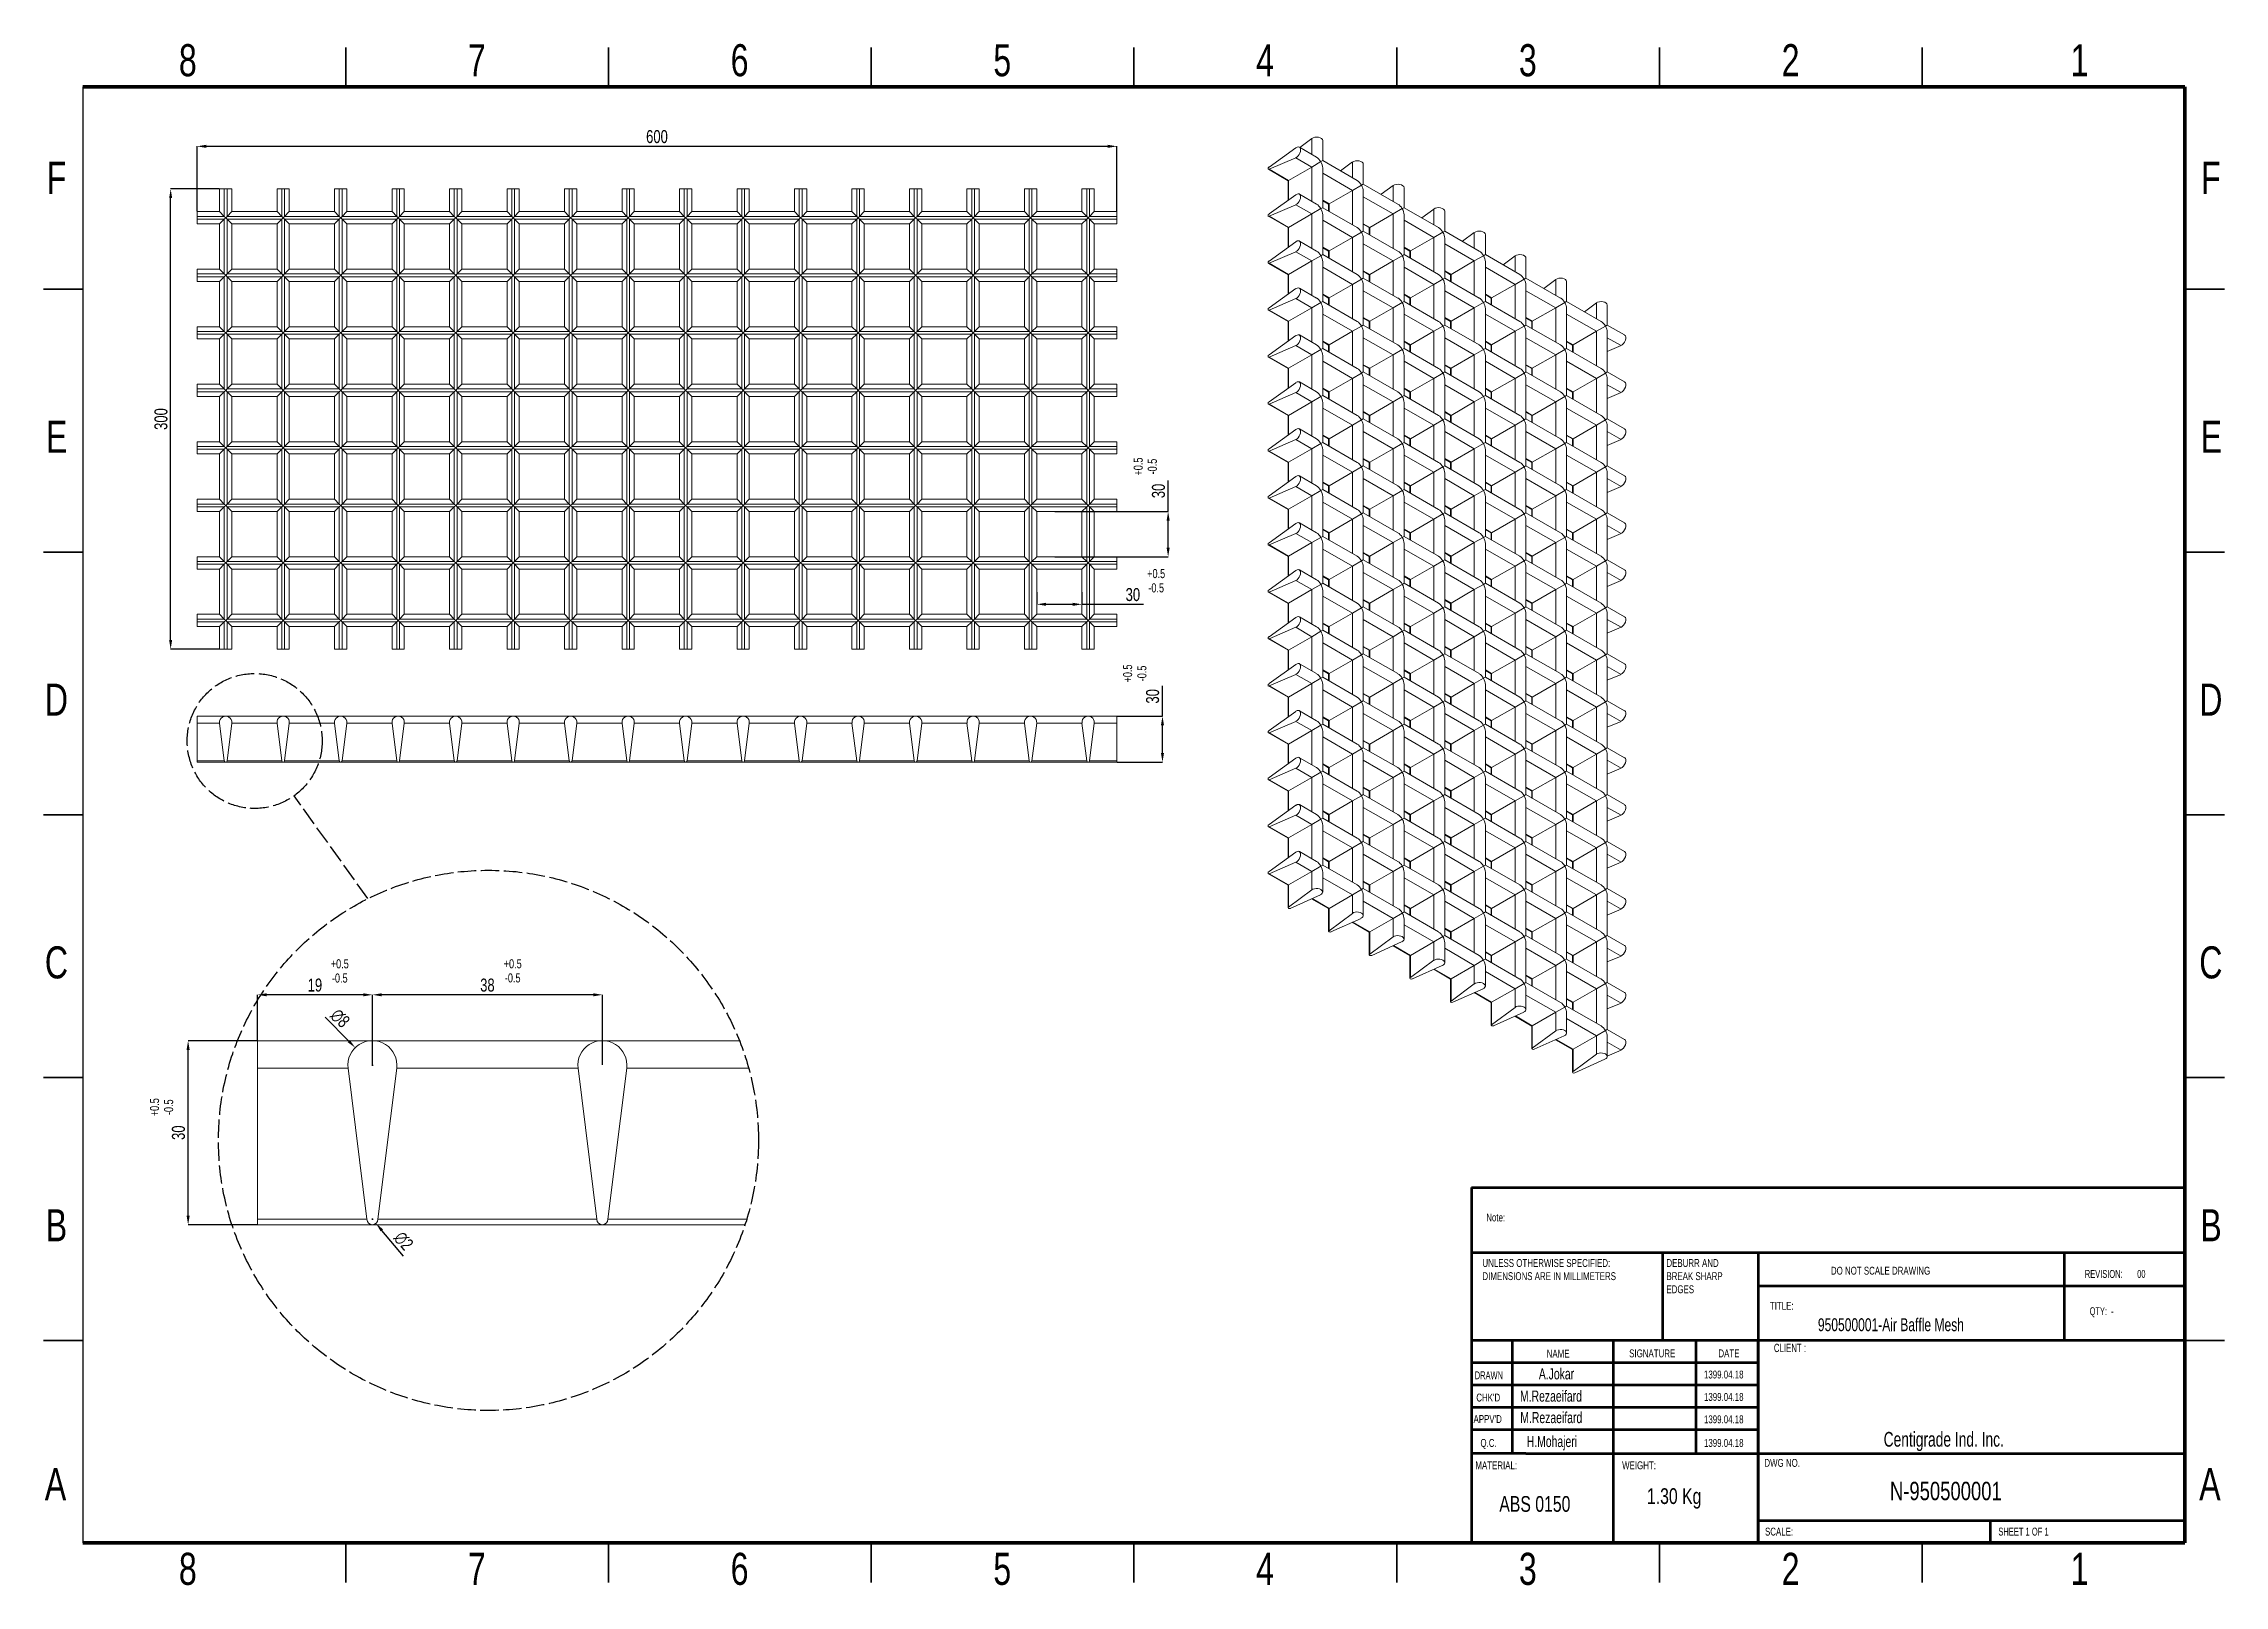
# Model space of a CAD drawing. Header units: millimetres. Extents: x 2813 to 4236, y 547 to 1552.
import ezdxf

# ---------------------------------------------------------------- set-up
doc = ezdxf.new("R2010")
doc.units = ezdxf.units.MM
doc.linetypes.add('ACAD_ISO02W100', pattern=[15, 12, -3])
doc.styles.add('SLDTEXTSTYLE0', font='TXT', dxfattribs={"width": 0.75})
doc.styles.add('SLDTEXTSTYLE1', font='TXT', dxfattribs={"width": 0.686449})
doc.styles.add('SLDTEXTSTYLE2', font='TXT', dxfattribs={"width": 0.652778})
doc.styles.add('SLDTEXTSTYLE3', font='TXT', dxfattribs={"width": 0.692308})
doc.styles.add('SLDTEXTSTYLE4', font='TXT', dxfattribs={"width": 0.7})
doc.styles.add('SLDTEXTSTYLE5', font='TXT', dxfattribs={"width": 0.678571})
doc.dimstyles.new('SLDDIMSTYLE30', dxfattribs={"dimscale": 4, "dimtxt": 2.116667, "dimasz": 1.5, "dimexe": 0, "dimexo": 0.0625, "dimgap": 0.529167, "dimtad": 1, "dimdec": 0, "dimrnd": 1e-09, "dimzin": 12, "dimdsep": 46, "dimtxsty": 'SLDTEXTSTYLE0', "dimcen": 0.09, "dimadec": 0, "dimazin": 3, "dimtfac": 1, "dimtdec": 0, "dimtofl": 0, "dimtmove": 0, "dimatfit": 3, "dimfxl": 1, "dimfrac": 2, "dimtolj": 1, "dimtzin": 12, "dimarcsym": 0})
doc.dimstyles.new('ssss', dxfattribs={"dimscale": 4, "dimtxt": 2.116667, "dimasz": 1.5, "dimexe": 0, "dimexo": 0.0625, "dimgap": 0.529167, "dimtad": 1, "dimdec": 0, "dimlfac": 0.25, "dimrnd": 1e-09, "dimzin": 12, "dimdsep": 46, "dimtxsty": 'SLDTEXTSTYLE0', "dimcen": 0.09, "dimadec": 0, "dimazin": 3, "dimtfac": 1, "dimtdec": 0, "dimtofl": 0, "dimtmove": 0, "dimatfit": 3, "dimfxl": 1, "dimfrac": 2, "dimtolj": 1, "dimtzin": 12, "dimarcsym": 0})

msp = doc.modelspace()

# ---------------------------------------------------------------- texts
at = {"linetype": 'Continuous', "lineweight": 0}
for s, insert, char_height, attachment_point, style in [('8', (2907.4, 1551.5), 20.9, 2, 'SLDTEXTSTYLE0'), ('7', (3095.9, 1551.5), 20.9, 2, 'SLDTEXTSTYLE0'), ('6', (3267.3, 1551.5), 20.9, 2, 'SLDTEXTSTYLE0'), ('5', (3438.6, 1551.5), 20.9, 2, 'SLDTEXTSTYLE0'), ('4', (3610, 1551.5), 20.9, 2, 'SLDTEXTSTYLE0'), ('3', (3781.4, 1551.5), 20.9, 2, 'SLDTEXTSTYLE0'), ('2', (3952.8, 1551.5), 20.9, 2, 'SLDTEXTSTYLE0'), ('1', (4141.3, 1551.5), 20.9, 2, 'SLDTEXTSTYLE0'), ('F', (2821.7, 1474.8), 20.9, 2, 'SLDTEXTSTYLE0'), ('F', (4226.9, 1474.8), 20.9, 2, 'SLDTEXTSTYLE0'), ('E', (2821.9, 1306), 20.9, 2, 'SLDTEXTSTYLE0'), ('E', (4227.2, 1306), 20.9, 2, 'SLDTEXTSTYLE0'), ('D', (2821.7, 1134.6), 20.9, 2, 'SLDTEXTSTYLE0'), ('D', (4226.9, 1134.6), 20.9, 2, 'SLDTEXTSTYLE0'), ('C', (2821.7, 963.3), 20.9, 2, 'SLDTEXTSTYLE0'), ('C', (4226.9, 963.3), 20.9, 2, 'SLDTEXTSTYLE0'), ('B', (2821.7, 791.9), 20.9, 2, 'SLDTEXTSTYLE0'), ('Note:', (3754.3, 789.1), 5.14, 1, 'SLDTEXTSTYLE0'), ('B', (4227, 791.9), 20.9, 2, 'SLDTEXTSTYLE0'), ('DO NOT SCALE DRAWING', (3979.1, 754.4), 5.141, 1, 'SLDTEXTSTYLE0'), ('REVISION:       00', (4144.7, 752.3), 5.141, 1, 'SLDTEXTSTYLE2'), ('TITLE:', (3939.3, 731.5), 5.14, 1, 'SLDTEXTSTYLE0'), ('QTY:  -', (4147.9, 728), 5.14, 1, 'SLDTEXTSTYLE5'), ('950500001-Air Baffle Mesh', (3970.6, 720.8), 8.397, 1, 'SLDTEXTSTYLE4'), ('NAME', (3793.7, 700.3), 5.14, 1, 'SLDTEXTSTYLE0'), ('SIGNATURE', (3847.5, 700.5), 5.14, 1, 'SLDTEXTSTYLE0'), ('DATE', (3905.7, 700.5), 5.14, 1, 'SLDTEXTSTYLE0'), ('CLIENT :', (3941.9, 704.2), 5.44, 1, 'SLDTEXTSTYLE4'), ('DRAWN', (3746.8, 686.2), 5.14, 1, 'SLDTEXTSTYLE1'), ('A.Jokar', (3788.6, 688.2), 7.25, 1, 'SLDTEXTSTYLE4'), ('1399.04.18', (3896.3, 686.7), 5.14, 1, 'SLDTEXTSTYLE0'), ("CHK'D", (3747.8, 671.7), 5.14, 1, 'SLDTEXTSTYLE0'), ('M.Rezaeifard', (3776.3, 673.7), 7.255, 1, 'SLDTEXTSTYLE4'), ('1399.04.18', (3896.3, 672.1), 5.14, 1, 'SLDTEXTSTYLE0'), ("APPV'D", (3746, 657.7), 5.14, 1, 'SLDTEXTSTYLE0'), ('M.Rezaeifard', (3776.5, 659.7), 7.255, 1, 'SLDTEXTSTYLE4'), ('1399.04.18', (3896.3, 657.5), 5.14, 1, 'SLDTEXTSTYLE0'), ('Q.C.', (3750.5, 642.1), 5.14, 1, 'SLDTEXTSTYLE0'), ('H.Mohajeri', (3780.7, 644.1), 7.25, 1, 'SLDTEXTSTYLE4'), ('1399.04.18', (3896.3, 642.1), 5.14, 1, 'SLDTEXTSTYLE0'), ('Centigrade Ind. Inc.', (4013.5, 646.7), 9.597, 1, 'SLDTEXTSTYLE4'), ('MATERIAL:', (3747.2, 627.5), 5.14, 1, 'SLDTEXTSTYLE0'), ('WEIGHT:', (3842.9, 627.5), 5.14, 1, 'SLDTEXTSTYLE0'), ('DWG NO.', (3935.7, 629.1), 5.14, 1, 'SLDTEXTSTYLE0'), ('A', (2821.1, 623.1), 20.9, 2, 'SLDTEXTSTYLE0'), ('N-950500001', (4017.6, 614.2), 11.996, 1, 'SLDTEXTSTYLE0'), ('A', (4226.3, 623.1), 20.9, 2, 'SLDTEXTSTYLE0'), ('ABS 0150', (3762.8, 604.9), 10.27, 1, 'SLDTEXTSTYLE0'), ('1.30 Kg', (3859.1, 610), 10.27, 1, 'SLDTEXTSTYLE0'), ('SCALE:', (3936.1, 584.3), 5.14, 1, 'SLDTEXTSTYLE0'), ('SHEET 1 OF 1', (4088.3, 584.3), 5.141, 1, 'SLDTEXTSTYLE3'), ('8', (2907.4, 567.9), 20.9, 2, 'SLDTEXTSTYLE0'), ('7', (3095.9, 567.9), 20.9, 2, 'SLDTEXTSTYLE0'), ('6', (3267.3, 567.9), 20.9, 2, 'SLDTEXTSTYLE0'), ('5', (3438.6, 567.9), 20.9, 2, 'SLDTEXTSTYLE0'), ('4', (3610, 567.9), 20.9, 2, 'SLDTEXTSTYLE0'), ('3', (3781.4, 567.9), 20.9, 2, 'SLDTEXTSTYLE0'), ('2', (3952.8, 567.9), 20.9, 2, 'SLDTEXTSTYLE0'), ('1', (4141.3, 567.9), 20.9, 2, 'SLDTEXTSTYLE0')]:
    msp.add_mtext(s, dxfattribs=dict(at, insert=insert, char_height=char_height, attachment_point=attachment_point, style=style))
at = {"color": 7, "linetype": 'Continuous', "lineweight": 18, "char_height": 5.93, "attachment_point": 2, "rotation": 90, "style": 'SLDTEXTSTYLE0'}
for s, insert in [('\\A1;+0.5', (3524.3, 1276.1)), ('\\A1;-0.5', (3533.5, 1276.1)), ('\\A1;+0.5', (3517.4, 1141.2)), ('\\A1;-0.5', (3526.7, 1141.2)), ('\\A1;+0.5', (2882.7, 858.4)), ('\\A1;-0.5', (2891.9, 858.4))]:
    msp.add_mtext(s, dxfattribs=dict(at, insert=insert))
at = {"color": 7, "linetype": 'Continuous', "lineweight": 18, "char_height": 5.93, "attachment_point": 2, "style": 'SLDTEXTSTYLE0'}
for s, insert in [('\\A1;+0.5', (3539, 1209.3)), ('\\A1;-0.5', (3539, 1200)), ('\\A1;+0.5', (3006.5, 954.9)), ('\\A1;+0.5', (3119.3, 954.9)), ('\\A1;-0.5', (3006.5, 945.6)), ('\\A1;-0.5', (3119.3, 945.7))]:
    msp.add_mtext(s, dxfattribs=dict(at, insert=insert))

# ---------------------------------------------------------------- blocks, each defined once
blk = doc.blocks.new('SW_NOTE_62')
at = {"color": 0, "linetype": 'Continuous', "lineweight": 0, "char_height": 1.5, "attachment_point": 1, "style": 'SLDTEXTSTYLE0'}
for s, insert in [('UNLESS OTHERWISE SPECIFIED:', (0, 1.93)), ('DIMENSIONS ARE IN MILLIMETERS', (0, -0.57))]:
    blk.add_mtext(s, dxfattribs=dict(at, insert=insert))
blk = doc.blocks.new('SW_NOTE_63')
at = {"color": 0, "linetype": 'Continuous', "lineweight": 0, "char_height": 1.5, "attachment_point": 1, "style": 'SLDTEXTSTYLE0'}
for s, insert in [('DEBURR AND', (0, 1.93)), ('BREAK SHARP', (0, -0.57)), ('EDGES', (0, -3.07))]:
    blk.add_mtext(s, dxfattribs=dict(at, insert=insert))
blk = doc.blocks.new('*D41')
at = {"color": 0, "lineweight": -2, "transparency": 16777216}
for p, q in [((2913.4, 1442.6), (2913.4, 1484.9)), ((2919.4, 1484.9), (3507.4, 1484.9)), ((3513.4, 1442.6), (3513.4, 1484.9))]:
    blk.add_line(p, q, dxfattribs=at)
at = {"color": 0, "transparency": 16777216}
for points in [[(2919.4, 1485.9), (2919.4, 1483.9), (2913.4, 1484.9)], [(3507.4, 1485.9), (3507.4, 1483.9), (3513.4, 1484.9)]]:
    blk.add_solid(points, dxfattribs=at)
at = {"layer": 'Defpoints', "color": 0, "transparency": 16777216}
for p in [(3513.4, 1484.9), (2913.4, 1442.3), (3513.4, 1442.3)]:
    blk.add_point(p, dxfattribs=at)
at = {"color": 0, "transparency": 16777216, "insert": (3213.4, 1491.2), "char_height": 8.47, "attachment_point": 5, "style": 'SLDTEXTSTYLE0'}
blk.add_mtext('\\A1;600', dxfattribs=at)
blk = doc.blocks.new('*D42')
at = {"color": 0, "lineweight": -2, "transparency": 16777216}
for p, q in [((2927.9, 1457.1), (2896.2, 1457.1)), ((2896.2, 1163.1), (2896.2, 1451.1)), ((2927.9, 1157.1), (2896.2, 1157.1))]:
    blk.add_line(p, q, dxfattribs=at)
at = {"color": 0, "transparency": 16777216}
for points in [[(2895.2, 1451.1), (2897.2, 1451.1), (2896.2, 1457.1)], [(2895.2, 1163.1), (2897.2, 1163.1), (2896.2, 1157.1)]]:
    blk.add_solid(points, dxfattribs=at)
at = {"layer": 'Defpoints', "color": 0, "transparency": 16777216}
for p in [(2896.2, 1457.1), (2928.1, 1457.1), (2928.1, 1157.1)]:
    blk.add_point(p, dxfattribs=at)
at = {"color": 0, "transparency": 16777216, "insert": (2889.9, 1307.1), "char_height": 8.47, "attachment_point": 5, "rotation": 90, "style": 'SLDTEXTSTYLE0'}
blk.add_mtext('\\A1;300', dxfattribs=at)
blk = doc.blocks.new('*D44')
at = {"color": 0, "lineweight": -2, "transparency": 16777216}
for p, q in [((3543.1, 1113.4), (3543.1, 1133.2)), ((3513.6, 1113.4), (3543.1, 1113.4)), ((3543.1, 1089.4), (3543.1, 1107.4)), ((3513.6, 1083.4), (3543.1, 1083.4))]:
    blk.add_line(p, q, dxfattribs=at)
at = {"color": 0, "transparency": 16777216}
for points in [[(3542.1, 1107.4), (3544.1, 1107.4), (3543.1, 1113.4)], [(3542.1, 1089.4), (3544.1, 1089.4), (3543.1, 1083.4)]]:
    blk.add_solid(points, dxfattribs=at)
at = {"layer": 'Defpoints', "color": 0, "transparency": 16777216}
for p in [(3513.4, 1113.4), (3543.1, 1113.4), (3513.4, 1083.4)]:
    blk.add_point(p, dxfattribs=at)
at = {"color": 0, "transparency": 16777216, "insert": (3536.7, 1126.3), "char_height": 8.47, "attachment_point": 5, "rotation": 90, "style": 'SLDTEXTSTYLE0'}
blk.add_mtext('\\A1;30', dxfattribs=at)
blk = doc.blocks.new('*D45')
at = {"color": 0, "lineweight": -2, "transparency": 16777216}
for p, q in [((3461.1, 1194.3), (3461.1, 1186.3)), ((3467.1, 1186.3), (3484.6, 1186.3)), ((3490.6, 1194.3), (3490.6, 1186.3)), ((3490.6, 1186.3), (3530.7, 1186.3))]:
    blk.add_line(p, q, dxfattribs=at)
at = {"color": 0, "transparency": 16777216}
for points in [[(3467.1, 1187.3), (3467.1, 1185.3), (3461.1, 1186.3)], [(3484.6, 1187.3), (3484.6, 1185.3), (3490.6, 1186.3)]]:
    blk.add_solid(points, dxfattribs=at)
at = {"layer": 'Defpoints', "color": 0, "transparency": 16777216}
for p in [(3461.1, 1194.6), (3461.1, 1186.3), (3490.6, 1194.6)]:
    blk.add_point(p, dxfattribs=at)
at = {"color": 0, "transparency": 16777216, "insert": (3523.8, 1192.6), "char_height": 8.47, "attachment_point": 5, "style": 'SLDTEXTSTYLE0'}
blk.add_mtext('\\A1;30', dxfattribs=at)
blk = doc.blocks.new('*D46')
at = {"color": 0, "lineweight": -2, "transparency": 16777216}
for p, q in [((3546.8, 1246.8), (3546.8, 1267.1)), ((3472.9, 1246.8), (3546.8, 1246.8)), ((3546.8, 1223.3), (3546.8, 1240.8)), ((3472.9, 1217.3), (3546.8, 1217.3))]:
    blk.add_line(p, q, dxfattribs=at)
at = {"color": 0, "transparency": 16777216}
for points in [[(3545.8, 1240.8), (3547.8, 1240.8), (3546.8, 1246.8)], [(3545.8, 1223.3), (3547.8, 1223.3), (3546.8, 1217.3)]]:
    blk.add_solid(points, dxfattribs=at)
at = {"layer": 'Defpoints', "color": 0, "transparency": 16777216}
for p in [(3472.7, 1246.8), (3546.8, 1246.8), (3472.7, 1217.3)]:
    blk.add_point(p, dxfattribs=at)
at = {"color": 0, "transparency": 16777216, "insert": (3540.5, 1260.2), "char_height": 8.47, "attachment_point": 5, "rotation": 90, "style": 'SLDTEXTSTYLE0'}
blk.add_mtext('\\A1;30', dxfattribs=at)
blk = doc.blocks.new('*D47')
at = {"color": 0, "lineweight": -2, "transparency": 16777216}
for p, q in [((2952.6, 901.8), (2907.6, 901.8)), ((2907.6, 787.8), (2907.6, 895.8)), ((2952.6, 781.8), (2907.6, 781.8))]:
    blk.add_line(p, q, dxfattribs=at)
at = {"color": 0, "transparency": 16777216}
for points in [[(2906.6, 895.8), (2908.6, 895.8), (2907.6, 901.8)], [(2906.6, 787.8), (2908.6, 787.8), (2907.6, 781.8)]]:
    blk.add_solid(points, dxfattribs=at)
at = {"layer": 'Defpoints', "color": 0, "transparency": 16777216}
for p in [(2907.6, 901.8), (2952.8, 901.8), (2952.8, 781.8)]:
    blk.add_point(p, dxfattribs=at)
at = {"color": 0, "transparency": 16777216, "insert": (2901.3, 841.8), "char_height": 8.47, "attachment_point": 5, "rotation": 90, "style": 'SLDTEXTSTYLE0'}
blk.add_mtext('\\A1;30', dxfattribs=at)
blk = doc.blocks.new('*D48')
at = {"color": 0, "lineweight": -2, "transparency": 16777216}
for p, q in [((3027.8, 886.1), (3027.8, 931.7)), ((3171.8, 931.7), (3033.8, 931.7)), ((3177.8, 886.1), (3177.8, 931.7))]:
    blk.add_line(p, q, dxfattribs=at)
at = {"color": 0, "transparency": 16777216}
for points in [[(3033.8, 932.7), (3033.8, 930.7), (3027.8, 931.7)], [(3171.8, 932.7), (3171.8, 930.7), (3177.8, 931.7)]]:
    blk.add_solid(points, dxfattribs=at)
at = {"layer": 'Defpoints', "color": 0, "transparency": 16777216}
for p in [(3027.8, 931.7), (3027.8, 885.8), (3177.8, 885.8)]:
    blk.add_point(p, dxfattribs=at)
at = {"color": 0, "transparency": 16777216, "insert": (3102.8, 938), "char_height": 8.47, "attachment_point": 5, "style": 'SLDTEXTSTYLE0'}
blk.add_mtext('\\A1;38', dxfattribs=at)
blk = doc.blocks.new('*D49')
at = {"color": 0, "lineweight": -2, "transparency": 16777216}
for p, q in [((3027.5, 785.4), (3028.2, 785.4)), ((3027.8, 785.1), (3027.8, 785.8)), ((3048, 761.4), (3034, 778.1))]:
    blk.add_line(p, q, dxfattribs=at)
at = {"color": 0, "transparency": 16777216}
blk.add_solid([(3034.8, 778.7), (3033.2, 777.4), (3030.1, 782.7)], dxfattribs=at)
at = {"layer": 'Defpoints', "color": 0, "transparency": 16777216}
for p in [(3025.5, 788.2), (3030.1, 782.7)]:
    blk.add_point(p, dxfattribs=at)
at = {"color": 0, "transparency": 16777216, "insert": (3048.1, 771.2), "char_height": 8.47, "attachment_point": 5, "rotation": 310.0798, "style": 'SLDTEXTSTYLE0'}
blk.add_mtext('\\A1;∅2', dxfattribs=at)
blk = doc.blocks.new('*D50')
at = {"color": 0, "lineweight": -2, "transparency": 16777216}
for p, q in [((2997, 917.2), (3012.4, 901.5)), ((3027.5, 885.8), (3028.2, 885.8)), ((3027.8, 885.5), (3027.8, 886.2))]:
    blk.add_line(p, q, dxfattribs=at)
at = {"color": 0, "transparency": 16777216}
blk.add_solid([(3013.1, 902.2), (3011.7, 900.8), (3016.6, 897.2)], dxfattribs=at)
at = {"layer": 'Defpoints', "color": 0, "transparency": 16777216}
for p in [(3016.6, 897.2), (3039, 874.4)]:
    blk.add_point(p, dxfattribs=at)
at = {"color": 0, "transparency": 16777216, "insert": (3006.7, 916.4), "char_height": 8.47, "attachment_point": 5, "rotation": 314.4605, "style": 'SLDTEXTSTYLE0'}
blk.add_mtext('\\A1;∅8', dxfattribs=at)
blk = doc.blocks.new('*D51')
at = {"color": 0, "lineweight": -2, "transparency": 16777216}
for p, q in [((2952.8, 902.1), (2952.8, 931.7)), ((3021.8, 931.7), (2958.8, 931.7)), ((3027.8, 886.1), (3027.8, 931.7))]:
    blk.add_line(p, q, dxfattribs=at)
at = {"color": 0, "transparency": 16777216}
for points in [[(2958.8, 932.7), (2958.8, 930.7), (2952.8, 931.7)], [(3021.8, 932.7), (3021.8, 930.7), (3027.8, 931.7)]]:
    blk.add_solid(points, dxfattribs=at)
at = {"layer": 'Defpoints', "color": 0, "transparency": 16777216}
for p in [(2952.8, 931.7), (2952.8, 901.8), (3027.8, 885.8)]:
    blk.add_point(p, dxfattribs=at)
at = {"color": 0, "transparency": 16777216, "insert": (2990.3, 938), "char_height": 8.47, "attachment_point": 5, "style": 'SLDTEXTSTYLE0'}
blk.add_mtext('\\A1;19', dxfattribs=at)

# ---------------------------------------------------------------- dimensions: what is measured, and where the dimension line sits
for base, p1, p2, dimstyle, picture, middle in [((3513.4, 1484.9), (2913.4, 1442.3), (3513.4, 1442.3), 'SLDDIMSTYLE30', '*D41', (3213.4, 1491.2)), ((2952.8, 931.7), (3027.8, 885.8), (2952.8, 901.8), 'ssss', '*D51', (2990.3, 938)), ((3027.811389, 931.659204), (3177.811389, 885.8262529), (3027.811389, 885.8262529), 'ssss', '*D48', (3102.811389, 938.009204))]:
    dim = msp.add_linear_dim(base=base, p1=p1, p2=p2, dimstyle=dimstyle)
    dim.commit()
    dim.dimension.update_dxf_attribs({"geometry": picture, "text_midpoint": middle})
for base, p1, p2, dimstyle, picture, middle in [((2896.2, 1457.1), (2928.1, 1157.1), (2928.1, 1457.1), 'SLDDIMSTYLE30', '*D42', (2889.9, 1307.1)), ((2907.6, 901.8), (2952.8, 781.8), (2952.8, 901.8), 'ssss', '*D47', (2901.3, 841.8))]:
    dim = msp.add_linear_dim(base=base, p1=p1, p2=p2, angle=90, dimstyle=dimstyle)
    dim.commit()
    dim.dimension.update_dxf_attribs({"geometry": picture, "text_midpoint": middle})
for base, p1, p2, picture, middle in [((3546.8213962, 1246.8130201), (3472.6614596, 1217.3130201), (3472.6614596, 1246.8130201), '*D46', (3546.8213962, 1260.2195635)), ((3543.1, 1113.4), (3513.4, 1083.4), (3513.4, 1113.4), '*D44', (3543.1, 1126.3))]:
    dim = msp.add_linear_dim(base=base, p1=p1, p2=p2, angle=90, dimstyle='SLDDIMSTYLE30')
    dim.commit()
    dim.dimension.update_dxf_attribs({"geometry": picture, "text_midpoint": middle, "dimtype": 160})
dim = msp.add_linear_dim(base=(3461.1044974, 1186.2924564), p1=(3490.6044974, 1194.5630201), p2=(3461.1044974, 1194.5630201), dimstyle='SLDDIMSTYLE30')
dim.commit()
dim.dimension.update_dxf_attribs({"geometry": '*D45', "text_midpoint": (3523.8480073, 1186.2924564), "dimtype": 160})
for p1, p2, picture, middle in [((3039, 874.4), (3016.6, 897.2), '*D50', (3002.2, 911.9)), ((3025.5, 788.2), (3030.1, 782.7), '*D49', (3043.2, 767.1))]:
    dim = msp.add_diameter_dim_2p(p1=p1, p2=p2, dimstyle='ssss')
    dim.commit()
    dim.dimension.update_dxf_attribs({"geometry": picture, "text_midpoint": middle, "dimtype": 163})

# ---------------------------------------------------------------- linework, layer by layer
at = {"linetype": 'Continuous', "lineweight": 35}
for p, q in [((3010.4, 1523.7), (3010.4, 1549.4)), ((3181.8, 1523.7), (3181.8, 1549.4)), ((3353.2, 1523.7), (3353.2, 1549.4)), ((3524.5, 1549.4), (3524.5, 1523.7)), ((3524.5, 1523.7), (3524.5, 1549.4)), ((3695.9, 1523.7), (3695.9, 1549.4)), ((3867.3, 1523.7), (3867.3, 1549.4)), ((4038.7, 1523.7), (4038.7, 1549.4)), ((2839, 1391.8), (2813.3, 1391.8)), ((4210, 1391.8), (4235.7, 1391.8)), ((2839, 1220.4), (2813.3, 1220.4)), ((4210, 1220.4), (4235.7, 1220.4)), ((2813.3, 1049), (2839, 1049)), ((2839, 1049), (2813.3, 1049)), ((4235.7, 1049), (4210, 1049)), ((4210, 1049), (4235.7, 1049)), ((2839, 877.7), (2813.3, 877.7)), ((4210, 877.7), (4235.7, 877.7)), ((2839, 706.3), (2813.3, 706.3)), ((4210, 706.3), (4235.7, 706.3)), ((3010.4, 574.3), (3010.4, 548.6)), ((3181.8, 574.3), (3181.8, 548.6)), ((3353.2, 574.3), (3353.2, 548.6)), ((3524.5, 548.6), (3524.5, 574.3)), ((3524.5, 574.3), (3524.5, 548.6)), ((3695.9, 574.3), (3695.9, 548.6)), ((3867.3, 574.3), (3867.3, 548.6)), ((4038.7, 574.3), (4038.7, 548.6))]:
    msp.add_line(p, q, dxfattribs=at)
at = {"linetype": 'Continuous', "lineweight": 70}
for p, q in [((2839, 1523.7), (4210, 1523.7)), ((4210, 1523.7), (4210, 574.3)), ((4210, 574.3), (2839, 574.3))]:
    msp.add_line(p, q, dxfattribs=at)
msp.add_line((2839, 1523.7), (2839, 574.3))
at = {"linetype": 'Continuous', "lineweight": 0, "extrusion": (-2e-16, 0.816497, -0.57735)}
for p, q in [((3630, 1483.9), (3612.6, 1471.4)), ((3643.6, 1477.9), (3632.4, 1484.4)), ((3632.7, 1484.2), (3640.5, 1490)), ((3640.5, 1479.7), (3640.5, 1490)), ((3647.6, 1475.6), (3647.6, 1488.6)), ((3625, 1462.5), (3612.2, 1469.9)), ((3612.6, 1469.9), (3630, 1477.5)), ((3625.2, 1462.6), (3612.6, 1469.9)), ((3625.2, 1462.6), (3640.5, 1471.4)), ((3640.5, 1471.4), (3630, 1477.5)), ((3646.5, 1474.9), (3640.5, 1471.4)), ((3640.5, 1449.1), (3640.5, 1471.4)), ((3646.5, 1474.9), (3647.6, 1475.6)), ((3670.1, 1462.6), (3647.6, 1475.6)), ((3647.6, 1444.9), (3647.6, 1470.9)), ((3667, 1456.1), (3647.6, 1467.3)), ((3659.2, 1468.9), (3667, 1474.7)), ((3667, 1464.4), (3667, 1474.7)), ((3674.1, 1460.2), (3674.1, 1473.2)), ((3630, 1453.3), (3612.6, 1440.8)), ((3625.2, 1462.6), (3625, 1462.5)), ((3625, 1449.7), (3625, 1462.5)), ((3625.2, 1449.9), (3625.2, 1462.6)), ((3643.6, 1447.2), (3632.4, 1453.7)), ((3651.8, 1447.3), (3667, 1456.1)), ((3673, 1459.6), (3667, 1456.1)), ((3667, 1433.8), (3667, 1456.1)), ((3673, 1459.6), (3674.1, 1460.2)), ((3696.7, 1447.2), (3674.1, 1460.2)), ((3674.1, 1429.6), (3674.1, 1455.6)), ((3693.5, 1440.8), (3674.1, 1452)), ((3685.7, 1453.6), (3693.5, 1459.4)), ((3693.5, 1449.1), (3693.5, 1459.4)), ((3700.7, 1444.9), (3700.7, 1457.9)), ((3625, 1431.9), (3612.2, 1439.3)), ((3612.6, 1439.3), (3630, 1446.8)), ((3625.2, 1432), (3612.6, 1439.3)), ((3625.2, 1432), (3640.5, 1440.8)), ((3640.5, 1440.8), (3630, 1446.8)), ((3646.5, 1444.3), (3640.5, 1440.8)), ((3640.5, 1418.5), (3640.5, 1440.8)), ((3646.5, 1444.3), (3647.6, 1444.9)), ((3651.8, 1447.3), (3647.6, 1449.7)), ((3651.5, 1447.2), (3647.6, 1449.4)), ((3670.1, 1431.9), (3647.6, 1444.9)), ((3647.6, 1414.3), (3647.6, 1440.3)), ((3667, 1425.5), (3647.6, 1436.7)), ((3651.8, 1447.3), (3651.5, 1447.2)), ((3651.5, 1442.7), (3651.5, 1447.2)), ((3651.8, 1442.6), (3651.8, 1447.3)), ((3678.3, 1432), (3693.5, 1440.8)), ((3699.5, 1444.3), (3693.5, 1440.8)), ((3693.5, 1418.5), (3693.5, 1440.8)), ((3699.5, 1444.3), (3700.7, 1444.9)), ((3723.2, 1431.9), (3700.7, 1444.9)), ((3700.7, 1414.3), (3700.7, 1440.3)), ((3720, 1425.5), (3700.7, 1436.7)), ((3712.2, 1438.3), (3720, 1444)), ((3720, 1433.8), (3720, 1444)), ((3727.2, 1429.6), (3727.2, 1442.6)), ((3630, 1422.7), (3612.6, 1410.1)), ((3625.2, 1432), (3625, 1431.9)), ((3625, 1419.1), (3625, 1431.9)), ((3625.2, 1419.2), (3625.2, 1432)), ((3643.6, 1416.6), (3632.4, 1423.1)), ((3651.8, 1416.7), (3667, 1425.5)), ((3673, 1429), (3667, 1425.5)), ((3667, 1403.1), (3667, 1425.5)), ((3673, 1429), (3674.1, 1429.6)), ((3678.3, 1432), (3674.1, 1434.4)), ((3678, 1431.9), (3674.1, 1434.1)), ((3696.7, 1416.6), (3674.1, 1429.6)), ((3674.1, 1399), (3674.1, 1425)), ((3678.3, 1432), (3678, 1431.9)), ((3678, 1427.4), (3678, 1431.9)), ((3678.3, 1427.2), (3678.3, 1432)), ((3704.8, 1416.7), (3720, 1425.5)), ((3726, 1429), (3720, 1425.5)), ((3720, 1403.1), (3720, 1425.5)), ((3726, 1429), (3727.2, 1429.6)), ((3749.7, 1416.6), (3727.2, 1429.6)), ((3727.2, 1399), (3727.2, 1425)), ((3738.7, 1423), (3746.5, 1428.7)), ((3746.5, 1418.5), (3746.5, 1428.7)), ((3753.7, 1414.3), (3753.7, 1427.3)), ((3625, 1401.2), (3612.2, 1408.6)), ((3612.6, 1408.7), (3630, 1416.2)), ((3625.2, 1401.4), (3612.6, 1408.7)), ((3625.2, 1401.4), (3640.5, 1410.2)), ((3640.5, 1410.2), (3630, 1416.2)), ((3646.5, 1413.6), (3640.5, 1410.2)), ((3640.5, 1387.8), (3640.5, 1410.2)), ((3646.5, 1413.6), (3647.6, 1414.3)), ((3651.8, 1416.7), (3647.6, 1419.1)), ((3651.5, 1416.6), (3647.6, 1418.8)), ((3670.1, 1401.3), (3647.6, 1414.3)), ((3647.6, 1383.7), (3647.6, 1409.7)), ((3651.8, 1416.7), (3651.5, 1416.6)), ((3651.5, 1412.1), (3651.5, 1416.6)), ((3651.8, 1411.9), (3651.8, 1416.7)), ((3693.5, 1410.2), (3674.1, 1421.4)), ((3678.3, 1401.4), (3693.5, 1410.2)), ((3699.5, 1413.6), (3693.5, 1410.2)), ((3693.5, 1387.8), (3693.5, 1410.2)), ((3699.5, 1413.6), (3700.7, 1414.3)), ((3704.8, 1416.7), (3700.7, 1419.1)), ((3704.5, 1416.6), (3700.7, 1418.8)), ((3723.2, 1401.3), (3700.7, 1414.3)), ((3700.7, 1383.7), (3700.7, 1409.7)), ((3704.8, 1416.7), (3704.5, 1416.6)), ((3704.5, 1412.1), (3704.5, 1416.6)), ((3704.8, 1411.9), (3704.8, 1416.7)), ((3746.5, 1410.2), (3727.2, 1421.4)), ((3731.3, 1401.4), (3746.5, 1410.2)), ((3752.5, 1413.6), (3746.5, 1410.2)), ((3746.5, 1387.8), (3746.5, 1410.2)), ((3752.5, 1413.6), (3753.7, 1414.3)), ((3776.2, 1401.3), (3753.7, 1414.3)), ((3753.7, 1383.7), (3753.7, 1409.7)), ((3765.3, 1407.6), (3773.1, 1413.4)), ((3773.1, 1403.1), (3773.1, 1413.4)), ((3780.2, 1399), (3780.2, 1412)), ((3625.2, 1401.4), (3625, 1401.2)), ((3625, 1388.4), (3625, 1401.2)), ((3625.2, 1388.6), (3625.2, 1401.4)), ((3667, 1394.9), (3647.6, 1406.1)), ((3651.8, 1386.1), (3667, 1394.9)), ((3673, 1398.3), (3667, 1394.9)), ((3667, 1372.5), (3667, 1394.9)), ((3673, 1398.3), (3674.1, 1399)), ((3678.3, 1401.4), (3674.1, 1403.8)), ((3678, 1401.2), (3674.1, 1403.5)), ((3696.7, 1386), (3674.1, 1399)), ((3674.1, 1368.4), (3674.1, 1394.4)), ((3678.3, 1401.4), (3678, 1401.2)), ((3678, 1396.8), (3678, 1401.2)), ((3678.3, 1396.6), (3678.3, 1401.4)), ((3720, 1394.9), (3700.7, 1406.1)), ((3704.8, 1386.1), (3720, 1394.9)), ((3726, 1398.3), (3720, 1394.9)), ((3720, 1372.5), (3720, 1394.9)), ((3726, 1398.3), (3727.2, 1399)), ((3731.3, 1401.4), (3727.2, 1403.8)), ((3731, 1401.2), (3727.2, 1403.5)), ((3749.7, 1386), (3727.2, 1399)), ((3727.2, 1368.4), (3727.2, 1394.4)), ((3731.3, 1401.4), (3731, 1401.2)), ((3731, 1396.8), (3731, 1401.2)), ((3731.3, 1396.6), (3731.3, 1401.4)), ((3773.1, 1394.9), (3753.7, 1406.1)), ((3757.8, 1386.1), (3773.1, 1394.9)), ((3779, 1398.3), (3773.1, 1394.9)), ((3773.1, 1372.5), (3773.1, 1394.9)), ((3779, 1398.3), (3780.2, 1399)), ((3802.7, 1386), (3780.2, 1399)), ((3780.2, 1368.4), (3780.2, 1394.4)), ((3791.8, 1392.3), (3799.6, 1398.1)), ((3799.6, 1387.8), (3799.6, 1398.1)), ((3806.7, 1383.7), (3806.7, 1396.7)), ((3630, 1392.1), (3612.6, 1379.5)), ((3612.6, 1378.1), (3630, 1385.6)), ((3640.5, 1379.6), (3630, 1385.6)), ((3643.6, 1386), (3632.4, 1392.5)), ((3646.5, 1383), (3640.5, 1379.6)), ((3646.5, 1383), (3647.6, 1383.7)), ((3651.8, 1386.1), (3647.6, 1388.5)), ((3651.5, 1385.9), (3647.6, 1388.2)), ((3670.1, 1370.7), (3647.6, 1383.7)), ((3651.8, 1386.1), (3651.5, 1385.9)), ((3651.5, 1381.5), (3651.5, 1385.9)), ((3651.8, 1381.3), (3651.8, 1386.1)), ((3693.5, 1379.6), (3674.1, 1390.7)), ((3699.5, 1383), (3693.5, 1379.6)), ((3699.5, 1383), (3700.7, 1383.7)), ((3704.8, 1386.1), (3700.7, 1388.5)), ((3704.5, 1385.9), (3700.7, 1388.2)), ((3723.2, 1370.7), (3700.7, 1383.7)), ((3704.8, 1386.1), (3704.5, 1385.9)), ((3704.5, 1381.5), (3704.5, 1385.9)), ((3704.8, 1381.3), (3704.8, 1386.1)), ((3746.5, 1379.6), (3727.2, 1390.7)), ((3752.5, 1383), (3746.5, 1379.6)), ((3752.5, 1383), (3753.7, 1383.7)), ((3757.8, 1386.1), (3753.7, 1388.5)), ((3757.6, 1385.9), (3753.7, 1388.2)), ((3776.2, 1370.7), (3753.7, 1383.7)), ((3757.8, 1386.1), (3757.6, 1385.9)), ((3757.6, 1381.5), (3757.6, 1385.9)), ((3757.8, 1381.3), (3757.8, 1386.1)), ((3799.6, 1379.6), (3780.2, 1390.7)), ((3805.6, 1383), (3799.6, 1379.6)), ((3805.6, 1383), (3806.7, 1383.7)), ((3829.2, 1370.7), (3806.7, 1383.7)), ((3818.3, 1377), (3826.1, 1382.8)), ((3826.1, 1372.5), (3826.1, 1382.8)), ((3833.2, 1368.4), (3833.2, 1381.4)), ((3625, 1370.6), (3612.2, 1378)), ((3625.2, 1370.8), (3612.6, 1378.1)), ((3625.2, 1370.8), (3625, 1370.6)), ((3625, 1357.8), (3625, 1370.6)), ((3625.2, 1370.8), (3640.5, 1379.6)), ((3625.2, 1358), (3625.2, 1370.8)), ((3640.5, 1357.2), (3640.5, 1379.6)), ((3647.6, 1353.1), (3647.6, 1379.1)), ((3667, 1364.3), (3647.6, 1375.4)), ((3673, 1367.7), (3667, 1364.3)), ((3673, 1367.7), (3674.1, 1368.4)), ((3678.3, 1370.8), (3674.1, 1373.2)), ((3678, 1370.6), (3674.1, 1372.9)), ((3696.7, 1355.4), (3674.1, 1368.4)), ((3678.3, 1370.8), (3678, 1370.6)), ((3678, 1366.2), (3678, 1370.6)), ((3678.3, 1370.8), (3693.5, 1379.6)), ((3678.3, 1366), (3678.3, 1370.8)), ((3693.5, 1357.2), (3693.5, 1379.6)), ((3700.7, 1353.1), (3700.7, 1379.1)), ((3720, 1364.3), (3700.7, 1375.4)), ((3726, 1367.7), (3720, 1364.3)), ((3726, 1367.7), (3727.2, 1368.4)), ((3731.3, 1370.8), (3727.2, 1373.2)), ((3731, 1370.6), (3727.2, 1372.9)), ((3749.7, 1355.4), (3727.2, 1368.4)), ((3731.3, 1370.8), (3731, 1370.6)), ((3731, 1366.2), (3731, 1370.6)), ((3731.3, 1370.8), (3746.5, 1379.6)), ((3731.3, 1366), (3731.3, 1370.8)), ((3746.5, 1357.2), (3746.5, 1379.6)), ((3753.7, 1353.1), (3753.7, 1379.1)), ((3773.1, 1364.3), (3753.7, 1375.4)), ((3779, 1367.7), (3773.1, 1364.3)), ((3779, 1367.7), (3780.2, 1368.4)), ((3784.3, 1370.8), (3780.2, 1373.2)), ((3784.1, 1370.6), (3780.2, 1372.9)), ((3802.7, 1355.4), (3780.2, 1368.4)), ((3784.3, 1370.8), (3784.1, 1370.6)), ((3784.1, 1366.2), (3784.1, 1370.6)), ((3784.3, 1370.8), (3799.6, 1379.6)), ((3784.3, 1366), (3784.3, 1370.8)), ((3799.6, 1357.2), (3799.6, 1379.6)), ((3806.7, 1353.1), (3806.7, 1379.1)), ((3826.1, 1364.3), (3806.7, 1375.4)), ((3832.1, 1367.7), (3826.1, 1364.3)), ((3832.1, 1367.7), (3833.2, 1368.4)), ((3844.5, 1361.9), (3833.2, 1368.4)), ((3630, 1361.5), (3612.6, 1348.9)), ((3612.6, 1347.4), (3630, 1355)), ((3640.5, 1349), (3630, 1355)), ((3643.6, 1355.4), (3632.4, 1361.9)), ((3646.5, 1352.4), (3640.5, 1349)), ((3646.5, 1352.4), (3647.6, 1353.1)), ((3651.8, 1355.5), (3647.6, 1357.9)), ((3651.5, 1355.3), (3647.6, 1357.6)), ((3670.1, 1340.1), (3647.6, 1353.1)), ((3651.8, 1355.5), (3651.5, 1355.3)), ((3651.5, 1350.9), (3651.5, 1355.3)), ((3651.8, 1355.5), (3667, 1364.3)), ((3651.8, 1350.7), (3651.8, 1355.5)), ((3667, 1341.9), (3667, 1364.3)), ((3674.1, 1337.8), (3674.1, 1363.8)), ((3693.5, 1349), (3674.1, 1360.1)), ((3699.5, 1352.4), (3693.5, 1349)), ((3699.5, 1352.4), (3700.7, 1353.1)), ((3704.8, 1355.5), (3700.7, 1357.9)), ((3704.5, 1355.3), (3700.7, 1357.6)), ((3723.2, 1340.1), (3700.7, 1353.1)), ((3704.8, 1355.5), (3704.5, 1355.3)), ((3704.5, 1350.9), (3704.5, 1355.3)), ((3704.8, 1355.5), (3720, 1364.3)), ((3704.8, 1350.7), (3704.8, 1355.5)), ((3720, 1341.9), (3720, 1364.3)), ((3727.2, 1337.8), (3727.2, 1363.8)), ((3746.5, 1349), (3727.2, 1360.1)), ((3752.5, 1352.4), (3746.5, 1349)), ((3752.5, 1352.4), (3753.7, 1353.1)), ((3757.8, 1355.5), (3753.7, 1357.9)), ((3757.6, 1355.3), (3753.7, 1357.6)), ((3776.2, 1340.1), (3753.7, 1353.1)), ((3757.8, 1355.5), (3757.6, 1355.3)), ((3757.6, 1350.9), (3757.6, 1355.3)), ((3757.8, 1355.5), (3773.1, 1364.3)), ((3757.8, 1350.7), (3757.8, 1355.5)), ((3773.1, 1341.9), (3773.1, 1364.3)), ((3780.2, 1337.8), (3780.2, 1363.8)), ((3799.6, 1349), (3780.2, 1360.1)), ((3805.6, 1352.4), (3799.6, 1349)), ((3805.6, 1352.4), (3806.7, 1353.1)), ((3810.9, 1355.5), (3806.7, 1357.9)), ((3810.6, 1355.3), (3806.7, 1357.6)), ((3829.2, 1340.1), (3806.7, 1353.1)), ((3810.9, 1355.5), (3810.6, 1355.3)), ((3810.6, 1350.9), (3810.6, 1355.3)), ((3810.9, 1355.5), (3826.1, 1364.3)), ((3810.9, 1350.7), (3810.9, 1355.5)), ((3826.1, 1341.9), (3826.1, 1364.3)), ((3833.2, 1337.8), (3833.2, 1363.8)), ((3842.2, 1355), (3833.2, 1360.1)), ((3833.2, 1351.1), (3842.2, 1355)), ((3625, 1340), (3612.2, 1347.4)), ((3625.2, 1340.2), (3612.6, 1347.4)), ((3625.2, 1340.2), (3625, 1340)), ((3625, 1327.2), (3625, 1340)), ((3625.2, 1340.2), (3640.5, 1349)), ((3625.2, 1327.4), (3625.2, 1340.2)), ((3640.5, 1326.6), (3640.5, 1349)), ((3647.6, 1322.5), (3647.6, 1348.5)), ((3667, 1333.6), (3647.6, 1344.8)), ((3673, 1337.1), (3667, 1333.6)), ((3673, 1337.1), (3674.1, 1337.8)), ((3678.3, 1340.2), (3674.1, 1342.5)), ((3678, 1340), (3674.1, 1342.2)), ((3696.7, 1324.8), (3674.1, 1337.8)), ((3678.3, 1340.2), (3678, 1340)), ((3678, 1335.5), (3678, 1340)), ((3678.3, 1340.2), (3693.5, 1349)), ((3678.3, 1335.4), (3678.3, 1340.2)), ((3693.5, 1326.6), (3693.5, 1349)), ((3700.7, 1322.5), (3700.7, 1348.5)), ((3720, 1333.6), (3700.7, 1344.8)), ((3726, 1337.1), (3720, 1333.6)), ((3726, 1337.1), (3727.2, 1337.8)), ((3731.3, 1340.2), (3727.2, 1342.5)), ((3731, 1340), (3727.2, 1342.2)), ((3749.7, 1324.8), (3727.2, 1337.8)), ((3731.3, 1340.2), (3731, 1340)), ((3731, 1335.5), (3731, 1340)), ((3731.3, 1340.2), (3746.5, 1349)), ((3731.3, 1335.4), (3731.3, 1340.2)), ((3746.5, 1326.6), (3746.5, 1349)), ((3753.7, 1322.5), (3753.7, 1348.5)), ((3773.1, 1333.6), (3753.7, 1344.8)), ((3779, 1337.1), (3773.1, 1333.6)), ((3779, 1337.1), (3780.2, 1337.8)), ((3784.3, 1340.2), (3780.2, 1342.5)), ((3784.1, 1340), (3780.2, 1342.2)), ((3802.7, 1324.8), (3780.2, 1337.8)), ((3784.3, 1340.2), (3784.1, 1340)), ((3784.1, 1335.5), (3784.1, 1340)), ((3784.3, 1340.2), (3799.6, 1349)), ((3784.3, 1335.4), (3784.3, 1340.2)), ((3799.6, 1326.6), (3799.6, 1349)), ((3806.7, 1322.5), (3806.7, 1348.5)), ((3826.1, 1333.6), (3806.7, 1344.8)), ((3832.1, 1337.1), (3826.1, 1333.6)), ((3832.1, 1337.1), (3833.2, 1337.8)), ((3844.5, 1331.3), (3833.2, 1337.8)), ((3630, 1330.8), (3612.6, 1318.3)), ((3612.6, 1316.8), (3630, 1324.4)), ((3640.5, 1318.3), (3630, 1324.4)), ((3643.6, 1324.8), (3632.4, 1331.3)), ((3651.8, 1324.9), (3647.6, 1327.2)), ((3651.5, 1324.7), (3647.6, 1326.9)), ((3651.8, 1324.9), (3651.5, 1324.7)), ((3651.5, 1320.2), (3651.5, 1324.7)), ((3651.8, 1324.9), (3667, 1333.6)), ((3651.8, 1320.1), (3651.8, 1324.9)), ((3667, 1311.3), (3667, 1333.6)), ((3674.1, 1307.2), (3674.1, 1333.2)), ((3693.5, 1318.3), (3674.1, 1329.5)), ((3704.8, 1324.9), (3700.7, 1327.2)), ((3704.5, 1324.7), (3700.7, 1326.9)), ((3704.8, 1324.9), (3704.5, 1324.7)), ((3704.5, 1320.2), (3704.5, 1324.7)), ((3704.8, 1324.9), (3720, 1333.6)), ((3704.8, 1320.1), (3704.8, 1324.9)), ((3720, 1311.3), (3720, 1333.6)), ((3727.2, 1307.2), (3727.2, 1333.2)), ((3746.5, 1318.3), (3727.2, 1329.5)), ((3757.8, 1324.9), (3753.7, 1327.2)), ((3757.6, 1324.7), (3753.7, 1326.9)), ((3757.8, 1324.9), (3757.6, 1324.7)), ((3757.6, 1320.2), (3757.6, 1324.7)), ((3757.8, 1324.9), (3773.1, 1333.6)), ((3757.8, 1320.1), (3757.8, 1324.9)), ((3773.1, 1311.3), (3773.1, 1333.6)), ((3780.2, 1307.2), (3780.2, 1333.2)), ((3799.6, 1318.3), (3780.2, 1329.5)), ((3810.9, 1324.9), (3806.7, 1327.2)), ((3810.6, 1324.7), (3806.7, 1326.9)), ((3810.9, 1324.9), (3810.6, 1324.7)), ((3810.6, 1320.2), (3810.6, 1324.7)), ((3810.9, 1324.9), (3826.1, 1333.6)), ((3810.9, 1320.1), (3810.9, 1324.9)), ((3826.1, 1311.3), (3826.1, 1333.6)), ((3833.2, 1307.2), (3833.2, 1333.2)), ((3842.2, 1324.4), (3833.2, 1329.5)), ((3833.2, 1320.5), (3842.2, 1324.4)), ((3625, 1309.4), (3612.2, 1316.8)), ((3625.2, 1309.5), (3612.6, 1316.8)), ((3625.2, 1309.5), (3625, 1309.4)), ((3625, 1296.6), (3625, 1309.4)), ((3625.2, 1309.5), (3640.5, 1318.3)), ((3625.2, 1296.8), (3625.2, 1309.5)), ((3646.5, 1321.8), (3640.5, 1318.3)), ((3640.5, 1296), (3640.5, 1318.3)), ((3646.5, 1321.8), (3647.6, 1322.5)), ((3670.1, 1309.5), (3647.6, 1322.5)), ((3647.6, 1291.8), (3647.6, 1317.8)), ((3667, 1303), (3647.6, 1314.2)), ((3678.3, 1309.5), (3674.1, 1311.9)), ((3678, 1309.4), (3674.1, 1311.6)), ((3678.3, 1309.5), (3678, 1309.4)), ((3678, 1304.9), (3678, 1309.4)), ((3678.3, 1309.5), (3693.5, 1318.3)), ((3678.3, 1304.8), (3678.3, 1309.5)), ((3699.5, 1321.8), (3693.5, 1318.3)), ((3693.5, 1296), (3693.5, 1318.3)), ((3699.5, 1321.8), (3700.7, 1322.5)), ((3723.2, 1309.5), (3700.7, 1322.5)), ((3700.7, 1291.8), (3700.7, 1317.8)), ((3720, 1303), (3700.7, 1314.2)), ((3731.3, 1309.5), (3727.2, 1311.9)), ((3731, 1309.4), (3727.2, 1311.6)), ((3731.3, 1309.5), (3731, 1309.4)), ((3731, 1304.9), (3731, 1309.4)), ((3731.3, 1309.5), (3746.5, 1318.3)), ((3731.3, 1304.8), (3731.3, 1309.5)), ((3752.5, 1321.8), (3746.5, 1318.3)), ((3746.5, 1296), (3746.5, 1318.3)), ((3752.5, 1321.8), (3753.7, 1322.5)), ((3776.2, 1309.5), (3753.7, 1322.5)), ((3753.7, 1291.8), (3753.7, 1317.8)), ((3773.1, 1303), (3753.7, 1314.2)), ((3784.3, 1309.5), (3780.2, 1311.9)), ((3784.1, 1309.4), (3780.2, 1311.6)), ((3784.3, 1309.5), (3784.1, 1309.4)), ((3784.1, 1304.9), (3784.1, 1309.4)), ((3784.3, 1309.5), (3799.6, 1318.3)), ((3784.3, 1304.8), (3784.3, 1309.5)), ((3805.6, 1321.8), (3799.6, 1318.3)), ((3799.6, 1296), (3799.6, 1318.3)), ((3805.6, 1321.8), (3806.7, 1322.5)), ((3829.2, 1309.5), (3806.7, 1322.5)), ((3806.7, 1291.8), (3806.7, 1317.8)), ((3826.1, 1303), (3806.7, 1314.2)), ((3630, 1300.2), (3612.6, 1287.7)), ((3643.6, 1294.2), (3632.4, 1300.7)), ((3651.8, 1294.2), (3647.6, 1296.6)), ((3651.5, 1294.1), (3647.6, 1296.3)), ((3651.8, 1294.2), (3667, 1303)), ((3673, 1306.5), (3667, 1303)), ((3667, 1280.7), (3667, 1303)), ((3673, 1306.5), (3674.1, 1307.2)), ((3696.7, 1294.2), (3674.1, 1307.2)), ((3674.1, 1276.5), (3674.1, 1302.5)), ((3693.5, 1287.7), (3674.1, 1298.9)), ((3704.8, 1294.2), (3700.7, 1296.6)), ((3704.5, 1294.1), (3700.7, 1296.3)), ((3704.8, 1294.2), (3720, 1303)), ((3726, 1306.5), (3720, 1303)), ((3720, 1280.7), (3720, 1303)), ((3726, 1306.5), (3727.2, 1307.2)), ((3749.7, 1294.2), (3727.2, 1307.2)), ((3727.2, 1276.5), (3727.2, 1302.5)), ((3746.5, 1287.7), (3727.2, 1298.9)), ((3757.8, 1294.2), (3753.7, 1296.6)), ((3757.6, 1294.1), (3753.7, 1296.3)), ((3757.8, 1294.2), (3773.1, 1303)), ((3779, 1306.5), (3773.1, 1303)), ((3773.1, 1280.7), (3773.1, 1303)), ((3779, 1306.5), (3780.2, 1307.2)), ((3802.7, 1294.2), (3780.2, 1307.2)), ((3780.2, 1276.5), (3780.2, 1302.5)), ((3799.6, 1287.7), (3780.2, 1298.9)), ((3810.9, 1294.2), (3806.7, 1296.6)), ((3810.6, 1294.1), (3806.7, 1296.3)), ((3810.9, 1294.2), (3826.1, 1303)), ((3832.1, 1306.5), (3826.1, 1303)), ((3826.1, 1280.7), (3826.1, 1303)), ((3832.1, 1306.5), (3833.2, 1307.2)), ((3844.5, 1300.7), (3833.2, 1307.2)), ((3833.2, 1276.5), (3833.2, 1302.5)), ((3842.2, 1293.7), (3833.2, 1298.9)), ((3625, 1278.8), (3612.2, 1286.2)), ((3612.6, 1286.2), (3630, 1293.7)), ((3625.2, 1278.9), (3612.6, 1286.2)), ((3625.2, 1278.9), (3640.5, 1287.7)), ((3640.5, 1287.7), (3630, 1293.7)), ((3646.5, 1291.2), (3640.5, 1287.7)), ((3640.5, 1265.4), (3640.5, 1287.7)), ((3646.5, 1291.2), (3647.6, 1291.8)), ((3670.1, 1278.8), (3647.6, 1291.8)), ((3647.6, 1261.2), (3647.6, 1287.2)), ((3667, 1272.4), (3647.6, 1283.6)), ((3651.8, 1294.2), (3651.5, 1294.1)), ((3651.5, 1289.6), (3651.5, 1294.1)), ((3651.8, 1289.5), (3651.8, 1294.2)), ((3678.3, 1278.9), (3674.1, 1281.3)), ((3678, 1278.8), (3674.1, 1281)), ((3678.3, 1278.9), (3693.5, 1287.7)), ((3699.5, 1291.2), (3693.5, 1287.7)), ((3693.5, 1265.4), (3693.5, 1287.7)), ((3699.5, 1291.2), (3700.7, 1291.8)), ((3723.2, 1278.8), (3700.7, 1291.8)), ((3700.7, 1261.2), (3700.7, 1287.2)), ((3720, 1272.4), (3700.7, 1283.6)), ((3704.8, 1294.2), (3704.5, 1294.1)), ((3704.5, 1289.6), (3704.5, 1294.1)), ((3704.8, 1289.5), (3704.8, 1294.2)), ((3731.3, 1278.9), (3727.2, 1281.3)), ((3731, 1278.8), (3727.2, 1281)), ((3731.3, 1278.9), (3746.5, 1287.7)), ((3752.5, 1291.2), (3746.5, 1287.7)), ((3746.5, 1265.4), (3746.5, 1287.7)), ((3752.5, 1291.2), (3753.7, 1291.8)), ((3776.2, 1278.8), (3753.7, 1291.8)), ((3753.7, 1261.2), (3753.7, 1287.2)), ((3773.1, 1272.4), (3753.7, 1283.6)), ((3757.8, 1294.2), (3757.6, 1294.1)), ((3757.6, 1289.6), (3757.6, 1294.1)), ((3757.8, 1289.5), (3757.8, 1294.2)), ((3784.3, 1278.9), (3780.2, 1281.3)), ((3784.1, 1278.8), (3780.2, 1281)), ((3784.3, 1278.9), (3799.6, 1287.7)), ((3805.6, 1291.2), (3799.6, 1287.7)), ((3799.6, 1265.4), (3799.6, 1287.7)), ((3805.6, 1291.2), (3806.7, 1291.8)), ((3829.2, 1278.8), (3806.7, 1291.8)), ((3806.7, 1261.2), (3806.7, 1287.2)), ((3826.1, 1272.4), (3806.7, 1283.6)), ((3810.9, 1294.2), (3810.6, 1294.1)), ((3810.6, 1289.6), (3810.6, 1294.1)), ((3810.9, 1289.5), (3810.9, 1294.2)), ((3833.2, 1289.9), (3842.2, 1293.7)), ((3630, 1269.6), (3612.6, 1257.1)), ((3625.2, 1278.9), (3625, 1278.8)), ((3625, 1266), (3625, 1278.8)), ((3625.2, 1266.2), (3625.2, 1278.9)), ((3643.6, 1263.5), (3632.4, 1270)), ((3651.8, 1263.6), (3647.6, 1266)), ((3651.8, 1263.6), (3667, 1272.4)), ((3673, 1275.9), (3667, 1272.4)), ((3667, 1250.1), (3667, 1272.4)), ((3673, 1275.9), (3674.1, 1276.5)), ((3696.7, 1263.5), (3674.1, 1276.5)), ((3674.1, 1245.9), (3674.1, 1271.9)), ((3693.5, 1257.1), (3674.1, 1268.3)), ((3678.3, 1278.9), (3678, 1278.8)), ((3678, 1274.3), (3678, 1278.8)), ((3678.3, 1274.2), (3678.3, 1278.9)), ((3704.8, 1263.6), (3700.7, 1266)), ((3704.8, 1263.6), (3720, 1272.4)), ((3726, 1275.9), (3720, 1272.4)), ((3720, 1250.1), (3720, 1272.4)), ((3726, 1275.9), (3727.2, 1276.5)), ((3749.7, 1263.5), (3727.2, 1276.5)), ((3727.2, 1245.9), (3727.2, 1271.9)), ((3746.5, 1257.1), (3727.2, 1268.3)), ((3731.3, 1278.9), (3731, 1278.8)), ((3731, 1274.3), (3731, 1278.8)), ((3731.3, 1274.2), (3731.3, 1278.9)), ((3757.8, 1263.6), (3753.7, 1266)), ((3757.8, 1263.6), (3773.1, 1272.4)), ((3779, 1275.9), (3773.1, 1272.4)), ((3773.1, 1250.1), (3773.1, 1272.4)), ((3779, 1275.9), (3780.2, 1276.5)), ((3802.7, 1263.5), (3780.2, 1276.5)), ((3780.2, 1245.9), (3780.2, 1271.9)), ((3799.6, 1257.1), (3780.2, 1268.3)), ((3784.3, 1278.9), (3784.1, 1278.8)), ((3784.1, 1274.3), (3784.1, 1278.8)), ((3784.3, 1274.2), (3784.3, 1278.9)), ((3810.9, 1263.6), (3806.7, 1266)), ((3810.9, 1263.6), (3826.1, 1272.4)), ((3832.1, 1275.9), (3826.1, 1272.4)), ((3826.1, 1250.1), (3826.1, 1272.4)), ((3832.1, 1275.9), (3833.2, 1276.5)), ((3844.5, 1270), (3833.2, 1276.5)), ((3833.2, 1245.9), (3833.2, 1271.9)), ((3842.2, 1263.1), (3833.2, 1268.3)), ((3625, 1248.2), (3612.2, 1255.5)), ((3612.6, 1255.6), (3630, 1263.1)), ((3625.2, 1248.3), (3612.6, 1255.6)), ((3625.2, 1248.3), (3640.5, 1257.1)), ((3640.5, 1257.1), (3630, 1263.1)), ((3646.5, 1260.6), (3640.5, 1257.1)), ((3640.5, 1234.7), (3640.5, 1257.1)), ((3646.5, 1260.6), (3647.6, 1261.2)), ((3651.5, 1263.5), (3647.6, 1265.7)), ((3670.1, 1248.2), (3647.6, 1261.2)), ((3647.6, 1230.6), (3647.6, 1256.6)), ((3667, 1241.8), (3647.6, 1253)), ((3651.8, 1263.6), (3651.5, 1263.5)), ((3651.5, 1259), (3651.5, 1263.5)), ((3651.8, 1258.8), (3651.8, 1263.6)), ((3678.3, 1248.3), (3693.5, 1257.1)), ((3699.5, 1260.6), (3693.5, 1257.1)), ((3693.5, 1234.7), (3693.5, 1257.1)), ((3699.5, 1260.6), (3700.7, 1261.2)), ((3704.5, 1263.5), (3700.7, 1265.7)), ((3723.2, 1248.2), (3700.7, 1261.2)), ((3700.7, 1230.6), (3700.7, 1256.6)), ((3720, 1241.8), (3700.7, 1253)), ((3704.8, 1263.6), (3704.5, 1263.5)), ((3704.5, 1259), (3704.5, 1263.5)), ((3704.8, 1258.8), (3704.8, 1263.6)), ((3731.3, 1248.3), (3746.5, 1257.1)), ((3752.5, 1260.6), (3746.5, 1257.1)), ((3746.5, 1234.7), (3746.5, 1257.1)), ((3752.5, 1260.6), (3753.7, 1261.2)), ((3757.6, 1263.5), (3753.7, 1265.7)), ((3776.2, 1248.2), (3753.7, 1261.2)), ((3753.7, 1230.6), (3753.7, 1256.6)), ((3773.1, 1241.8), (3753.7, 1253)), ((3757.8, 1263.6), (3757.6, 1263.5)), ((3757.6, 1259), (3757.6, 1263.5)), ((3757.8, 1258.8), (3757.8, 1263.6)), ((3784.3, 1248.3), (3799.6, 1257.1)), ((3805.6, 1260.6), (3799.6, 1257.1)), ((3799.6, 1234.7), (3799.6, 1257.1)), ((3805.6, 1260.6), (3806.7, 1261.2)), ((3810.6, 1263.5), (3806.7, 1265.7)), ((3829.2, 1248.2), (3806.7, 1261.2)), ((3806.7, 1230.6), (3806.7, 1256.6)), ((3826.1, 1241.8), (3806.7, 1253)), ((3810.9, 1263.6), (3810.6, 1263.5)), ((3810.6, 1259), (3810.6, 1263.5)), ((3810.9, 1258.8), (3810.9, 1263.6)), ((3833.2, 1259.3), (3842.2, 1263.1)), ((3630, 1239), (3612.6, 1226.4)), ((3625.2, 1248.3), (3625, 1248.2)), ((3625, 1235.3), (3625, 1248.2)), ((3625.2, 1235.5), (3625.2, 1248.3)), ((3643.6, 1232.9), (3632.4, 1239.4)), ((3651.8, 1233), (3667, 1241.8)), ((3673, 1245.2), (3667, 1241.8)), ((3667, 1219.4), (3667, 1241.8)), ((3673, 1245.2), (3674.1, 1245.9)), ((3678.3, 1248.3), (3674.1, 1250.7)), ((3678, 1248.2), (3674.1, 1250.4)), ((3696.7, 1232.9), (3674.1, 1245.9)), ((3674.1, 1215.3), (3674.1, 1241.3)), ((3693.5, 1226.5), (3674.1, 1237.7)), ((3678.3, 1248.3), (3678, 1248.2)), ((3678, 1243.7), (3678, 1248.2)), ((3678.3, 1243.5), (3678.3, 1248.3)), ((3704.8, 1233), (3720, 1241.8)), ((3726, 1245.2), (3720, 1241.8)), ((3720, 1219.4), (3720, 1241.8)), ((3726, 1245.2), (3727.2, 1245.9)), ((3731.3, 1248.3), (3727.2, 1250.7)), ((3731, 1248.2), (3727.2, 1250.4)), ((3749.7, 1232.9), (3727.2, 1245.9)), ((3727.2, 1215.3), (3727.2, 1241.3)), ((3746.5, 1226.5), (3727.2, 1237.7)), ((3731.3, 1248.3), (3731, 1248.2)), ((3731, 1243.7), (3731, 1248.2)), ((3731.3, 1243.5), (3731.3, 1248.3)), ((3757.8, 1233), (3773.1, 1241.8)), ((3779, 1245.2), (3773.1, 1241.8)), ((3773.1, 1219.4), (3773.1, 1241.8)), ((3779, 1245.2), (3780.2, 1245.9)), ((3784.3, 1248.3), (3780.2, 1250.7)), ((3784.1, 1248.2), (3780.2, 1250.4)), ((3802.7, 1232.9), (3780.2, 1245.9)), ((3780.2, 1215.3), (3780.2, 1241.3)), ((3799.6, 1226.5), (3780.2, 1237.7)), ((3784.3, 1248.3), (3784.1, 1248.2)), ((3784.1, 1243.7), (3784.1, 1248.2)), ((3784.3, 1243.5), (3784.3, 1248.3)), ((3810.9, 1233), (3826.1, 1241.8)), ((3832.1, 1245.2), (3826.1, 1241.8)), ((3826.1, 1219.4), (3826.1, 1241.8)), ((3832.1, 1245.2), (3833.2, 1245.9)), ((3844.5, 1239.4), (3833.2, 1245.9)), ((3833.2, 1215.3), (3833.2, 1241.3)), ((3842.2, 1232.5), (3833.2, 1237.7)), ((3625, 1217.5), (3612.2, 1224.9)), ((3612.6, 1225), (3630, 1232.5)), ((3625.2, 1217.7), (3612.6, 1225)), ((3625.2, 1217.7), (3640.5, 1226.5)), ((3640.5, 1226.5), (3630, 1232.5)), ((3646.5, 1229.9), (3640.5, 1226.5)), ((3640.5, 1204.1), (3640.5, 1226.5)), ((3646.5, 1229.9), (3647.6, 1230.6)), ((3651.8, 1233), (3647.6, 1235.4)), ((3651.5, 1232.8), (3647.6, 1235.1)), ((3670.1, 1217.6), (3647.6, 1230.6)), ((3647.6, 1200), (3647.6, 1226)), ((3651.8, 1233), (3651.5, 1232.8)), ((3651.5, 1228.4), (3651.5, 1232.8)), ((3651.8, 1228.2), (3651.8, 1233)), ((3678.3, 1217.7), (3693.5, 1226.5)), ((3699.5, 1229.9), (3693.5, 1226.5)), ((3693.5, 1204.1), (3693.5, 1226.5)), ((3699.5, 1229.9), (3700.7, 1230.6)), ((3704.8, 1233), (3700.7, 1235.4)), ((3704.5, 1232.8), (3700.7, 1235.1)), ((3723.2, 1217.6), (3700.7, 1230.6)), ((3700.7, 1200), (3700.7, 1226)), ((3704.8, 1233), (3704.5, 1232.8)), ((3704.5, 1228.4), (3704.5, 1232.8)), ((3704.8, 1228.2), (3704.8, 1233)), ((3731.3, 1217.7), (3746.5, 1226.5)), ((3752.5, 1229.9), (3746.5, 1226.5)), ((3746.5, 1204.1), (3746.5, 1226.5)), ((3752.5, 1229.9), (3753.7, 1230.6)), ((3757.8, 1233), (3753.7, 1235.4)), ((3757.6, 1232.8), (3753.7, 1235.1)), ((3776.2, 1217.6), (3753.7, 1230.6)), ((3753.7, 1200), (3753.7, 1226)), ((3757.8, 1233), (3757.6, 1232.8)), ((3757.6, 1228.4), (3757.6, 1232.8)), ((3757.8, 1228.2), (3757.8, 1233)), ((3784.3, 1217.7), (3799.6, 1226.5)), ((3805.6, 1229.9), (3799.6, 1226.5)), ((3799.6, 1204.1), (3799.6, 1226.5)), ((3805.6, 1229.9), (3806.7, 1230.6)), ((3810.9, 1233), (3806.7, 1235.4)), ((3810.6, 1232.8), (3806.7, 1235.1)), ((3829.2, 1217.6), (3806.7, 1230.6)), ((3806.7, 1200), (3806.7, 1226)), ((3810.9, 1233), (3810.6, 1232.8)), ((3810.6, 1228.4), (3810.6, 1232.8)), ((3810.9, 1228.2), (3810.9, 1233)), ((3833.2, 1228.6), (3842.2, 1232.5)), ((3625.2, 1217.7), (3625, 1217.5)), ((3625, 1204.7), (3625, 1217.5)), ((3625.2, 1204.9), (3625.2, 1217.7)), ((3667, 1211.2), (3647.6, 1222.3)), ((3651.8, 1202.4), (3667, 1211.2)), ((3673, 1214.6), (3667, 1211.2)), ((3667, 1188.8), (3667, 1211.2)), ((3673, 1214.6), (3674.1, 1215.3)), ((3678.3, 1217.7), (3674.1, 1220.1)), ((3678, 1217.5), (3674.1, 1219.8)), ((3696.7, 1202.3), (3674.1, 1215.3)), ((3674.1, 1184.7), (3674.1, 1210.7)), ((3678.3, 1217.7), (3678, 1217.5)), ((3678, 1213.1), (3678, 1217.5)), ((3678.3, 1212.9), (3678.3, 1217.7)), ((3720, 1211.2), (3700.7, 1222.3)), ((3704.8, 1202.4), (3720, 1211.2)), ((3726, 1214.6), (3720, 1211.2)), ((3720, 1188.8), (3720, 1211.2)), ((3726, 1214.6), (3727.2, 1215.3)), ((3731.3, 1217.7), (3727.2, 1220.1)), ((3731, 1217.5), (3727.2, 1219.8)), ((3749.7, 1202.3), (3727.2, 1215.3)), ((3727.2, 1184.7), (3727.2, 1210.7)), ((3731.3, 1217.7), (3731, 1217.5)), ((3731, 1213.1), (3731, 1217.5)), ((3731.3, 1212.9), (3731.3, 1217.7)), ((3773.1, 1211.2), (3753.7, 1222.3)), ((3757.8, 1202.4), (3773.1, 1211.2)), ((3779, 1214.6), (3773.1, 1211.2)), ((3773.1, 1188.8), (3773.1, 1211.2)), ((3779, 1214.6), (3780.2, 1215.3)), ((3784.3, 1217.7), (3780.2, 1220.1)), ((3784.1, 1217.5), (3780.2, 1219.8)), ((3802.7, 1202.3), (3780.2, 1215.3)), ((3780.2, 1184.7), (3780.2, 1210.7)), ((3784.3, 1217.7), (3784.1, 1217.5)), ((3784.1, 1213.1), (3784.1, 1217.5)), ((3784.3, 1212.9), (3784.3, 1217.7)), ((3826.1, 1211.2), (3806.7, 1222.3)), ((3810.9, 1202.4), (3826.1, 1211.2)), ((3832.1, 1214.6), (3826.1, 1211.2)), ((3826.1, 1188.8), (3826.1, 1211.2)), ((3832.1, 1214.6), (3833.2, 1215.3)), ((3844.5, 1208.8), (3833.2, 1215.3)), ((3833.2, 1184.7), (3833.2, 1210.7)), ((3630, 1208.4), (3612.6, 1195.8)), ((3612.6, 1194.3), (3630, 1201.9)), ((3625.2, 1187.1), (3640.5, 1195.9)), ((3640.5, 1195.9), (3630, 1201.9)), ((3643.6, 1202.3), (3632.4, 1208.8)), ((3646.5, 1199.3), (3640.5, 1195.9)), ((3640.5, 1173.5), (3640.5, 1195.9)), ((3646.5, 1199.3), (3647.6, 1200)), ((3651.8, 1202.4), (3647.6, 1204.8)), ((3651.5, 1202.2), (3647.6, 1204.5)), ((3670.1, 1187), (3647.6, 1200)), ((3647.6, 1169.4), (3647.6, 1195.4)), ((3651.8, 1202.4), (3651.5, 1202.2)), ((3651.5, 1197.8), (3651.5, 1202.2)), ((3651.8, 1197.6), (3651.8, 1202.4)), ((3693.5, 1195.9), (3674.1, 1207)), ((3678.3, 1187.1), (3693.5, 1195.9)), ((3699.5, 1199.3), (3693.5, 1195.9)), ((3693.5, 1173.5), (3693.5, 1195.9)), ((3699.5, 1199.3), (3700.7, 1200)), ((3704.8, 1202.4), (3700.7, 1204.8)), ((3704.5, 1202.2), (3700.7, 1204.5)), ((3723.2, 1187), (3700.7, 1200)), ((3700.7, 1169.4), (3700.7, 1195.4)), ((3704.8, 1202.4), (3704.5, 1202.2)), ((3704.5, 1197.8), (3704.5, 1202.2)), ((3704.8, 1197.6), (3704.8, 1202.4)), ((3746.5, 1195.9), (3727.2, 1207)), ((3731.3, 1187.1), (3746.5, 1195.9)), ((3752.5, 1199.3), (3746.5, 1195.9)), ((3746.5, 1173.5), (3746.5, 1195.9)), ((3752.5, 1199.3), (3753.7, 1200)), ((3757.8, 1202.4), (3753.7, 1204.8)), ((3757.6, 1202.2), (3753.7, 1204.5)), ((3776.2, 1187), (3753.7, 1200)), ((3753.7, 1169.4), (3753.7, 1195.4)), ((3757.8, 1202.4), (3757.6, 1202.2)), ((3757.6, 1197.8), (3757.6, 1202.2)), ((3757.8, 1197.6), (3757.8, 1202.4)), ((3799.6, 1195.9), (3780.2, 1207)), ((3784.3, 1187.1), (3799.6, 1195.9)), ((3805.6, 1199.3), (3799.6, 1195.9)), ((3799.6, 1173.5), (3799.6, 1195.9)), ((3805.6, 1199.3), (3806.7, 1200)), ((3810.9, 1202.4), (3806.7, 1204.8)), ((3810.6, 1202.2), (3806.7, 1204.5)), ((3829.2, 1187), (3806.7, 1200)), ((3806.7, 1169.4), (3806.7, 1195.4)), ((3810.9, 1202.4), (3810.6, 1202.2)), ((3810.6, 1197.8), (3810.6, 1202.2)), ((3810.9, 1197.6), (3810.9, 1202.4)), ((3842.2, 1201.9), (3833.2, 1207)), ((3833.2, 1198), (3842.2, 1201.9)), ((3625, 1186.9), (3612.2, 1194.3)), ((3625.2, 1187.1), (3612.6, 1194.3)), ((3625.2, 1187.1), (3625, 1186.9)), ((3625, 1174.1), (3625, 1186.9)), ((3625.2, 1174.3), (3625.2, 1187.1)), ((3667, 1180.5), (3647.6, 1191.7)), ((3673, 1184), (3667, 1180.5)), ((3673, 1184), (3674.1, 1184.7)), ((3678.3, 1187.1), (3674.1, 1189.5)), ((3678, 1186.9), (3674.1, 1189.1)), ((3696.7, 1171.7), (3674.1, 1184.7)), ((3678.3, 1187.1), (3678, 1186.9)), ((3678, 1182.4), (3678, 1186.9)), ((3678.3, 1182.3), (3678.3, 1187.1)), ((3720, 1180.5), (3700.7, 1191.7)), ((3726, 1184), (3720, 1180.5)), ((3726, 1184), (3727.2, 1184.7)), ((3731.3, 1187.1), (3727.2, 1189.5)), ((3731, 1186.9), (3727.2, 1189.1)), ((3749.7, 1171.7), (3727.2, 1184.7)), ((3731.3, 1187.1), (3731, 1186.9)), ((3731, 1182.4), (3731, 1186.9)), ((3731.3, 1182.3), (3731.3, 1187.1)), ((3773.1, 1180.5), (3753.7, 1191.7)), ((3779, 1184), (3773.1, 1180.5)), ((3779, 1184), (3780.2, 1184.7)), ((3784.3, 1187.1), (3780.2, 1189.5)), ((3784.1, 1186.9), (3780.2, 1189.1)), ((3802.7, 1171.7), (3780.2, 1184.7)), ((3784.3, 1187.1), (3784.1, 1186.9)), ((3784.1, 1182.4), (3784.1, 1186.9)), ((3784.3, 1182.3), (3784.3, 1187.1)), ((3826.1, 1180.5), (3806.7, 1191.7)), ((3832.1, 1184), (3826.1, 1180.5)), ((3832.1, 1184), (3833.2, 1184.7)), ((3844.5, 1178.2), (3833.2, 1184.7)), ((3630, 1177.8), (3612.6, 1165.2)), ((3612.6, 1163.7), (3630, 1171.3)), ((3640.5, 1165.2), (3630, 1171.3)), ((3643.6, 1171.7), (3632.4, 1178.2)), ((3646.5, 1168.7), (3640.5, 1165.2)), ((3646.5, 1168.7), (3647.6, 1169.4)), ((3651.8, 1171.8), (3647.6, 1174.1)), ((3651.5, 1171.6), (3647.6, 1173.8)), ((3670.1, 1156.4), (3647.6, 1169.4)), ((3651.8, 1171.8), (3651.5, 1171.6)), ((3651.5, 1167.1), (3651.5, 1171.6)), ((3651.8, 1171.8), (3667, 1180.5)), ((3651.8, 1167), (3651.8, 1171.8)), ((3667, 1158.2), (3667, 1180.5)), ((3674.1, 1154.1), (3674.1, 1180.1)), ((3693.5, 1165.2), (3674.1, 1176.4)), ((3699.5, 1168.7), (3693.5, 1165.2)), ((3699.5, 1168.7), (3700.7, 1169.4)), ((3704.8, 1171.8), (3700.7, 1174.1)), ((3704.5, 1171.6), (3700.7, 1173.8)), ((3723.2, 1156.4), (3700.7, 1169.4)), ((3704.8, 1171.8), (3704.5, 1171.6)), ((3704.5, 1167.1), (3704.5, 1171.6)), ((3704.8, 1171.8), (3720, 1180.5)), ((3704.8, 1167), (3704.8, 1171.8)), ((3720, 1158.2), (3720, 1180.5)), ((3727.2, 1154.1), (3727.2, 1180.1)), ((3746.5, 1165.2), (3727.2, 1176.4)), ((3752.5, 1168.7), (3746.5, 1165.2)), ((3752.5, 1168.7), (3753.7, 1169.4)), ((3757.8, 1171.8), (3753.7, 1174.1)), ((3757.6, 1171.6), (3753.7, 1173.8)), ((3776.2, 1156.4), (3753.7, 1169.4)), ((3757.8, 1171.8), (3757.6, 1171.6)), ((3757.6, 1167.1), (3757.6, 1171.6)), ((3757.8, 1171.8), (3773.1, 1180.5)), ((3757.8, 1167), (3757.8, 1171.8)), ((3773.1, 1158.2), (3773.1, 1180.5)), ((3780.2, 1154.1), (3780.2, 1180.1)), ((3799.6, 1165.2), (3780.2, 1176.4)), ((3805.6, 1168.7), (3799.6, 1165.2)), ((3805.6, 1168.7), (3806.7, 1169.4)), ((3810.9, 1171.8), (3806.7, 1174.1)), ((3810.6, 1171.6), (3806.7, 1173.8)), ((3829.2, 1156.4), (3806.7, 1169.4)), ((3810.9, 1171.8), (3810.6, 1171.6)), ((3810.6, 1167.1), (3810.6, 1171.6)), ((3810.9, 1171.8), (3826.1, 1180.5)), ((3810.9, 1167), (3810.9, 1171.8)), ((3826.1, 1158.2), (3826.1, 1180.5)), ((3833.2, 1154.1), (3833.2, 1180.1)), ((3842.2, 1171.3), (3833.2, 1176.4)), ((3833.2, 1167.4), (3842.2, 1171.3)), ((3625, 1156.3), (3612.2, 1163.7)), ((3625.2, 1156.4), (3612.6, 1163.7)), ((3625.2, 1156.4), (3625, 1156.3)), ((3625, 1143.5), (3625, 1156.3)), ((3625.2, 1156.4), (3640.5, 1165.2)), ((3625.2, 1143.7), (3625.2, 1156.4)), ((3640.5, 1142.9), (3640.5, 1165.2)), ((3647.6, 1138.8), (3647.6, 1164.8)), ((3667, 1149.9), (3647.6, 1161.1)), ((3673, 1153.4), (3667, 1149.9)), ((3673, 1153.4), (3674.1, 1154.1)), ((3678.3, 1156.4), (3674.1, 1158.8)), ((3678, 1156.3), (3674.1, 1158.5)), ((3696.7, 1141.1), (3674.1, 1154.1)), ((3678.3, 1156.4), (3678, 1156.3)), ((3678, 1151.8), (3678, 1156.3)), ((3678.3, 1156.4), (3693.5, 1165.2)), ((3678.3, 1151.7), (3678.3, 1156.4)), ((3693.5, 1142.9), (3693.5, 1165.2)), ((3700.7, 1138.8), (3700.7, 1164.8)), ((3720, 1149.9), (3700.7, 1161.1)), ((3726, 1153.4), (3720, 1149.9)), ((3726, 1153.4), (3727.2, 1154.1)), ((3731.3, 1156.4), (3727.2, 1158.8)), ((3731, 1156.3), (3727.2, 1158.5)), ((3749.7, 1141.1), (3727.2, 1154.1)), ((3731.3, 1156.4), (3731, 1156.3)), ((3731, 1151.8), (3731, 1156.3)), ((3731.3, 1156.4), (3746.5, 1165.2)), ((3731.3, 1151.7), (3731.3, 1156.4)), ((3746.5, 1142.9), (3746.5, 1165.2)), ((3753.7, 1138.8), (3753.7, 1164.8)), ((3773.1, 1149.9), (3753.7, 1161.1)), ((3779, 1153.4), (3773.1, 1149.9)), ((3779, 1153.4), (3780.2, 1154.1)), ((3784.3, 1156.4), (3780.2, 1158.8)), ((3784.1, 1156.3), (3780.2, 1158.5)), ((3802.7, 1141.1), (3780.2, 1154.1)), ((3784.3, 1156.4), (3784.1, 1156.3)), ((3784.1, 1151.8), (3784.1, 1156.3)), ((3784.3, 1156.4), (3799.6, 1165.2)), ((3784.3, 1151.7), (3784.3, 1156.4)), ((3799.6, 1142.9), (3799.6, 1165.2)), ((3806.7, 1138.8), (3806.7, 1164.8)), ((3826.1, 1149.9), (3806.7, 1161.1)), ((3832.1, 1153.4), (3826.1, 1149.9)), ((3832.1, 1153.4), (3833.2, 1154.1)), ((3844.5, 1147.6), (3833.2, 1154.1)), ((3630, 1147.1), (3612.6, 1134.6)), ((3612.6, 1133.1), (3630, 1140.6)), ((3640.5, 1134.6), (3630, 1140.6)), ((3643.6, 1141.1), (3632.4, 1147.6)), ((3646.5, 1138.1), (3640.5, 1134.6)), ((3646.5, 1138.1), (3647.6, 1138.8)), ((3651.8, 1141.1), (3647.6, 1143.5)), ((3651.5, 1141), (3647.6, 1143.2)), ((3670.1, 1125.8), (3647.6, 1138.8)), ((3651.8, 1141.1), (3651.5, 1141)), ((3651.5, 1136.5), (3651.5, 1141)), ((3651.8, 1141.1), (3667, 1149.9)), ((3651.8, 1136.4), (3651.8, 1141.1)), ((3667, 1127.6), (3667, 1149.9)), ((3674.1, 1123.4), (3674.1, 1149.4)), ((3693.5, 1134.6), (3674.1, 1145.8)), ((3699.5, 1138.1), (3693.5, 1134.6)), ((3699.5, 1138.1), (3700.7, 1138.8)), ((3704.8, 1141.1), (3700.7, 1143.5)), ((3704.5, 1141), (3700.7, 1143.2)), ((3723.2, 1125.8), (3700.7, 1138.8)), ((3704.8, 1141.1), (3704.5, 1141)), ((3704.5, 1136.5), (3704.5, 1141)), ((3704.8, 1141.1), (3720, 1149.9)), ((3704.8, 1136.4), (3704.8, 1141.1)), ((3720, 1127.6), (3720, 1149.9)), ((3727.2, 1123.4), (3727.2, 1149.4)), ((3746.5, 1134.6), (3727.2, 1145.8)), ((3752.5, 1138.1), (3746.5, 1134.6)), ((3752.5, 1138.1), (3753.7, 1138.8)), ((3757.8, 1141.1), (3753.7, 1143.5)), ((3757.6, 1141), (3753.7, 1143.2)), ((3776.2, 1125.8), (3753.7, 1138.8)), ((3757.8, 1141.1), (3757.6, 1141)), ((3757.6, 1136.5), (3757.6, 1141)), ((3757.8, 1141.1), (3773.1, 1149.9)), ((3757.8, 1136.4), (3757.8, 1141.1)), ((3773.1, 1127.6), (3773.1, 1149.9)), ((3780.2, 1123.4), (3780.2, 1149.4)), ((3799.6, 1134.6), (3780.2, 1145.8)), ((3805.6, 1138.1), (3799.6, 1134.6)), ((3805.6, 1138.1), (3806.7, 1138.8)), ((3810.9, 1141.1), (3806.7, 1143.5)), ((3810.6, 1141), (3806.7, 1143.2)), ((3829.2, 1125.8), (3806.7, 1138.8)), ((3810.9, 1141.1), (3810.6, 1141)), ((3810.6, 1136.5), (3810.6, 1141)), ((3810.9, 1141.1), (3826.1, 1149.9)), ((3810.9, 1136.4), (3810.9, 1141.1)), ((3826.1, 1127.6), (3826.1, 1149.9)), ((3833.2, 1123.4), (3833.2, 1149.4)), ((3842.2, 1140.6), (3833.2, 1145.8)), ((3833.2, 1136.8), (3842.2, 1140.6)), ((3625, 1125.7), (3612.2, 1133.1)), ((3625.2, 1125.8), (3612.6, 1133.1)), ((3625.2, 1125.8), (3625, 1125.7)), ((3625, 1112.9), (3625, 1125.7)), ((3625.2, 1125.8), (3640.5, 1134.6)), ((3625.2, 1113.1), (3625.2, 1125.8)), ((3640.5, 1112.3), (3640.5, 1134.6)), ((3647.6, 1108.1), (3647.6, 1134.1)), ((3667, 1119.3), (3647.6, 1130.5)), ((3678.3, 1125.8), (3674.1, 1128.2)), ((3678, 1125.7), (3674.1, 1127.9)), ((3678.3, 1125.8), (3678, 1125.7)), ((3678, 1121.2), (3678, 1125.7)), ((3678.3, 1125.8), (3693.5, 1134.6)), ((3678.3, 1121.1), (3678.3, 1125.8)), ((3693.5, 1112.3), (3693.5, 1134.6)), ((3700.7, 1108.1), (3700.7, 1134.1)), ((3720, 1119.3), (3700.7, 1130.5)), ((3731.3, 1125.8), (3727.2, 1128.2)), ((3731, 1125.7), (3727.2, 1127.9)), ((3731.3, 1125.8), (3731, 1125.7)), ((3731, 1121.2), (3731, 1125.7)), ((3731.3, 1125.8), (3746.5, 1134.6)), ((3731.3, 1121.1), (3731.3, 1125.8)), ((3746.5, 1112.3), (3746.5, 1134.6)), ((3753.7, 1108.1), (3753.7, 1134.1)), ((3773.1, 1119.3), (3753.7, 1130.5)), ((3784.3, 1125.8), (3780.2, 1128.2)), ((3784.1, 1125.7), (3780.2, 1127.9)), ((3784.3, 1125.8), (3784.1, 1125.7)), ((3784.1, 1121.2), (3784.1, 1125.7)), ((3784.3, 1125.8), (3799.6, 1134.6)), ((3784.3, 1121.1), (3784.3, 1125.8)), ((3799.6, 1112.3), (3799.6, 1134.6)), ((3806.7, 1108.1), (3806.7, 1134.1)), ((3826.1, 1119.3), (3806.7, 1130.5)), ((3630, 1116.5), (3612.6, 1104)), ((3612.6, 1102.5), (3630, 1110)), ((3640.5, 1104), (3630, 1110)), ((3643.6, 1110.4), (3632.4, 1116.9)), ((3651.8, 1110.5), (3647.6, 1112.9)), ((3651.5, 1110.4), (3647.6, 1112.6)), ((3651.8, 1110.5), (3651.5, 1110.4)), ((3651.5, 1105.9), (3651.5, 1110.4)), ((3651.8, 1110.5), (3667, 1119.3)), ((3651.8, 1105.7), (3651.8, 1110.5)), ((3673, 1122.8), (3667, 1119.3)), ((3667, 1097), (3667, 1119.3)), ((3673, 1122.8), (3674.1, 1123.4)), ((3696.7, 1110.4), (3674.1, 1123.4)), ((3674.1, 1092.8), (3674.1, 1118.8)), ((3693.5, 1104), (3674.1, 1115.2)), ((3704.8, 1110.5), (3700.7, 1112.9)), ((3704.5, 1110.4), (3700.7, 1112.6)), ((3704.8, 1110.5), (3704.5, 1110.4)), ((3704.5, 1105.9), (3704.5, 1110.4)), ((3704.8, 1110.5), (3720, 1119.3)), ((3704.8, 1105.7), (3704.8, 1110.5)), ((3726, 1122.8), (3720, 1119.3)), ((3720, 1097), (3720, 1119.3)), ((3726, 1122.8), (3727.2, 1123.4)), ((3749.7, 1110.4), (3727.2, 1123.4)), ((3727.2, 1092.8), (3727.2, 1118.8)), ((3746.5, 1104), (3727.2, 1115.2)), ((3757.8, 1110.5), (3753.7, 1112.9)), ((3757.6, 1110.4), (3753.7, 1112.6)), ((3757.8, 1110.5), (3757.6, 1110.4)), ((3757.6, 1105.9), (3757.6, 1110.4)), ((3757.8, 1110.5), (3773.1, 1119.3)), ((3757.8, 1105.7), (3757.8, 1110.5)), ((3779, 1122.8), (3773.1, 1119.3)), ((3773.1, 1097), (3773.1, 1119.3)), ((3779, 1122.8), (3780.2, 1123.4)), ((3802.7, 1110.4), (3780.2, 1123.4)), ((3780.2, 1092.8), (3780.2, 1118.8)), ((3799.6, 1104), (3780.2, 1115.2)), ((3810.9, 1110.5), (3806.7, 1112.9)), ((3810.6, 1110.4), (3806.7, 1112.6)), ((3810.9, 1110.5), (3810.6, 1110.4)), ((3810.6, 1105.9), (3810.6, 1110.4)), ((3810.9, 1110.5), (3826.1, 1119.3)), ((3810.9, 1105.7), (3810.9, 1110.5)), ((3832.1, 1122.8), (3826.1, 1119.3)), ((3826.1, 1097), (3826.1, 1119.3)), ((3832.1, 1122.8), (3833.2, 1123.4)), ((3844.5, 1116.9), (3833.2, 1123.4)), ((3833.2, 1092.8), (3833.2, 1118.8)), ((3842.2, 1110), (3833.2, 1115.2)), ((3833.2, 1106.2), (3842.2, 1110)), ((3625, 1095.1), (3612.2, 1102.4)), ((3625.2, 1095.2), (3612.6, 1102.5)), ((3625.2, 1095.2), (3640.5, 1104)), ((3646.5, 1107.5), (3640.5, 1104)), ((3640.5, 1081.6), (3640.5, 1104)), ((3646.5, 1107.5), (3647.6, 1108.1)), ((3670.1, 1095.1), (3647.6, 1108.1)), ((3647.6, 1077.5), (3647.6, 1103.5)), ((3667, 1088.7), (3647.6, 1099.9)), ((3678.3, 1095.2), (3674.1, 1097.6)), ((3678, 1095.1), (3674.1, 1097.3)), ((3678.3, 1095.2), (3693.5, 1104)), ((3699.5, 1107.5), (3693.5, 1104)), ((3693.5, 1081.6), (3693.5, 1104)), ((3699.5, 1107.5), (3700.7, 1108.1)), ((3723.2, 1095.1), (3700.7, 1108.1)), ((3700.7, 1077.5), (3700.7, 1103.5)), ((3720, 1088.7), (3700.7, 1099.9)), ((3731.3, 1095.2), (3727.2, 1097.6)), ((3731, 1095.1), (3727.2, 1097.3)), ((3731.3, 1095.2), (3746.5, 1104)), ((3752.5, 1107.5), (3746.5, 1104)), ((3746.5, 1081.6), (3746.5, 1104)), ((3752.5, 1107.5), (3753.7, 1108.1)), ((3776.2, 1095.1), (3753.7, 1108.1)), ((3753.7, 1077.5), (3753.7, 1103.5)), ((3773.1, 1088.7), (3753.7, 1099.9)), ((3784.3, 1095.2), (3780.2, 1097.6)), ((3784.1, 1095.1), (3780.2, 1097.3)), ((3784.3, 1095.2), (3799.6, 1104)), ((3805.6, 1107.5), (3799.6, 1104)), ((3799.6, 1081.6), (3799.6, 1104)), ((3805.6, 1107.5), (3806.7, 1108.1)), ((3829.2, 1095.1), (3806.7, 1108.1)), ((3806.7, 1077.5), (3806.7, 1103.5)), ((3826.1, 1088.7), (3806.7, 1099.9)), ((3630, 1085.9), (3612.6, 1073.3)), ((3625.2, 1095.2), (3625, 1095.1)), ((3625, 1082.3), (3625, 1095.1)), ((3625.2, 1082.4), (3625.2, 1095.2)), ((3643.6, 1079.8), (3632.4, 1086.3)), ((3651.8, 1079.9), (3647.6, 1082.3)), ((3651.5, 1079.7), (3647.6, 1082)), ((3651.8, 1079.9), (3667, 1088.7)), ((3673, 1092.1), (3667, 1088.7)), ((3667, 1066.3), (3667, 1088.7)), ((3673, 1092.1), (3674.1, 1092.8)), ((3696.7, 1079.8), (3674.1, 1092.8)), ((3674.1, 1062.2), (3674.1, 1088.2)), ((3693.5, 1073.4), (3674.1, 1084.6)), ((3678.3, 1095.2), (3678, 1095.1)), ((3678, 1090.6), (3678, 1095.1)), ((3678.3, 1090.4), (3678.3, 1095.2)), ((3704.8, 1079.9), (3700.7, 1082.3)), ((3704.5, 1079.7), (3700.7, 1082)), ((3704.8, 1079.9), (3720, 1088.7)), ((3726, 1092.1), (3720, 1088.7)), ((3720, 1066.3), (3720, 1088.7)), ((3726, 1092.1), (3727.2, 1092.8)), ((3749.7, 1079.8), (3727.2, 1092.8)), ((3727.2, 1062.2), (3727.2, 1088.2)), ((3746.5, 1073.4), (3727.2, 1084.6)), ((3731.3, 1095.2), (3731, 1095.1)), ((3731, 1090.6), (3731, 1095.1)), ((3731.3, 1090.4), (3731.3, 1095.2)), ((3757.8, 1079.9), (3753.7, 1082.3)), ((3757.6, 1079.7), (3753.7, 1082)), ((3757.8, 1079.9), (3773.1, 1088.7)), ((3779, 1092.1), (3773.1, 1088.7)), ((3773.1, 1066.3), (3773.1, 1088.7)), ((3779, 1092.1), (3780.2, 1092.8)), ((3802.7, 1079.8), (3780.2, 1092.8)), ((3780.2, 1062.2), (3780.2, 1088.2)), ((3799.6, 1073.4), (3780.2, 1084.6)), ((3784.3, 1095.2), (3784.1, 1095.1)), ((3784.1, 1090.6), (3784.1, 1095.1)), ((3784.3, 1090.4), (3784.3, 1095.2)), ((3810.9, 1079.9), (3806.7, 1082.3)), ((3810.6, 1079.7), (3806.7, 1082)), ((3810.9, 1079.9), (3826.1, 1088.7)), ((3832.1, 1092.1), (3826.1, 1088.7)), ((3826.1, 1066.3), (3826.1, 1088.7)), ((3832.1, 1092.1), (3833.2, 1092.8)), ((3844.5, 1086.3), (3833.2, 1092.8)), ((3833.2, 1062.2), (3833.2, 1088.2)), ((3842.2, 1079.4), (3833.2, 1084.6)), ((3625, 1064.4), (3612.2, 1071.8)), ((3612.6, 1071.9), (3630, 1079.4)), ((3625.2, 1064.6), (3612.6, 1071.9)), ((3625.2, 1064.6), (3640.5, 1073.4)), ((3640.5, 1073.4), (3630, 1079.4)), ((3646.5, 1076.8), (3640.5, 1073.4)), ((3640.5, 1051), (3640.5, 1073.4)), ((3646.5, 1076.8), (3647.6, 1077.5)), ((3670.1, 1064.5), (3647.6, 1077.5)), ((3647.6, 1046.9), (3647.6, 1072.9)), ((3667, 1058.1), (3647.6, 1069.3)), ((3651.8, 1079.9), (3651.5, 1079.7)), ((3651.5, 1075.3), (3651.5, 1079.7)), ((3651.8, 1075.1), (3651.8, 1079.9)), ((3678.3, 1064.6), (3674.1, 1067)), ((3678.3, 1064.6), (3693.5, 1073.4)), ((3699.5, 1076.8), (3693.5, 1073.4)), ((3693.5, 1051), (3693.5, 1073.4)), ((3699.5, 1076.8), (3700.7, 1077.5)), ((3723.2, 1064.5), (3700.7, 1077.5)), ((3700.7, 1046.9), (3700.7, 1072.9)), ((3720, 1058.1), (3700.7, 1069.3)), ((3704.8, 1079.9), (3704.5, 1079.7)), ((3704.5, 1075.3), (3704.5, 1079.7)), ((3704.8, 1075.1), (3704.8, 1079.9)), ((3731.3, 1064.6), (3727.2, 1067)), ((3731.3, 1064.6), (3746.5, 1073.4)), ((3752.5, 1076.8), (3746.5, 1073.4)), ((3746.5, 1051), (3746.5, 1073.4)), ((3752.5, 1076.8), (3753.7, 1077.5)), ((3776.2, 1064.5), (3753.7, 1077.5)), ((3753.7, 1046.9), (3753.7, 1072.9)), ((3773.1, 1058.1), (3753.7, 1069.3)), ((3757.8, 1079.9), (3757.6, 1079.7)), ((3757.6, 1075.3), (3757.6, 1079.7)), ((3757.8, 1075.1), (3757.8, 1079.9)), ((3784.3, 1064.6), (3780.2, 1067)), ((3784.3, 1064.6), (3799.6, 1073.4)), ((3805.6, 1076.8), (3799.6, 1073.4)), ((3799.6, 1051), (3799.6, 1073.4)), ((3805.6, 1076.8), (3806.7, 1077.5)), ((3829.2, 1064.5), (3806.7, 1077.5)), ((3806.7, 1046.9), (3806.7, 1072.9)), ((3826.1, 1058.1), (3806.7, 1069.3)), ((3810.9, 1079.9), (3810.6, 1079.7)), ((3810.6, 1075.3), (3810.6, 1079.7)), ((3810.9, 1075.1), (3810.9, 1079.9)), ((3833.2, 1075.5), (3842.2, 1079.4)), ((3630, 1055.3), (3612.6, 1042.7)), ((3625.2, 1064.6), (3625, 1064.4)), ((3625, 1051.6), (3625, 1064.4)), ((3625.2, 1051.8), (3625.2, 1064.6)), ((3643.6, 1049.2), (3632.4, 1055.7)), ((3651.8, 1049.3), (3667, 1058.1)), ((3673, 1061.5), (3667, 1058.1)), ((3667, 1035.7), (3667, 1058.1)), ((3673, 1061.5), (3674.1, 1062.2)), ((3678, 1064.4), (3674.1, 1066.7)), ((3696.7, 1049.2), (3674.1, 1062.2)), ((3674.1, 1031.6), (3674.1, 1057.6)), ((3693.5, 1042.8), (3674.1, 1053.9)), ((3678.3, 1064.6), (3678, 1064.4)), ((3678, 1060), (3678, 1064.4)), ((3678.3, 1059.8), (3678.3, 1064.6)), ((3704.8, 1049.3), (3720, 1058.1)), ((3726, 1061.5), (3720, 1058.1)), ((3720, 1035.7), (3720, 1058.1)), ((3726, 1061.5), (3727.2, 1062.2)), ((3731, 1064.4), (3727.2, 1066.7)), ((3749.7, 1049.2), (3727.2, 1062.2)), ((3727.2, 1031.6), (3727.2, 1057.6)), ((3746.5, 1042.8), (3727.2, 1053.9)), ((3731.3, 1064.6), (3731, 1064.4)), ((3731, 1060), (3731, 1064.4)), ((3731.3, 1059.8), (3731.3, 1064.6)), ((3757.8, 1049.3), (3773.1, 1058.1)), ((3779, 1061.5), (3773.1, 1058.1)), ((3773.1, 1035.7), (3773.1, 1058.1)), ((3779, 1061.5), (3780.2, 1062.2)), ((3784.1, 1064.4), (3780.2, 1066.7)), ((3802.7, 1049.2), (3780.2, 1062.2)), ((3780.2, 1031.6), (3780.2, 1057.6)), ((3799.6, 1042.8), (3780.2, 1053.9)), ((3784.3, 1064.6), (3784.1, 1064.4)), ((3784.1, 1060), (3784.1, 1064.4)), ((3784.3, 1059.8), (3784.3, 1064.6)), ((3810.9, 1049.3), (3826.1, 1058.1)), ((3832.1, 1061.5), (3826.1, 1058.1)), ((3826.1, 1035.7), (3826.1, 1058.1)), ((3832.1, 1061.5), (3833.2, 1062.2)), ((3844.5, 1055.7), (3833.2, 1062.2)), ((3833.2, 1031.6), (3833.2, 1057.6)), ((3842.2, 1048.8), (3833.2, 1053.9)), ((3625, 1033.8), (3612.2, 1041.2)), ((3612.6, 1041.3), (3630, 1048.8)), ((3625.2, 1034), (3612.6, 1041.3)), ((3625.2, 1034), (3640.5, 1042.8)), ((3640.5, 1042.8), (3630, 1048.8)), ((3646.5, 1046.2), (3640.5, 1042.8)), ((3640.5, 1020.4), (3640.5, 1042.8)), ((3646.5, 1046.2), (3647.6, 1046.9)), ((3651.8, 1049.3), (3647.6, 1051.7)), ((3651.5, 1049.1), (3647.6, 1051.4)), ((3670.1, 1033.9), (3647.6, 1046.9)), ((3647.6, 1016.3), (3647.6, 1042.3)), ((3667, 1027.5), (3647.6, 1038.6)), ((3651.8, 1049.3), (3651.5, 1049.1)), ((3651.5, 1044.7), (3651.5, 1049.1)), ((3651.8, 1044.5), (3651.8, 1049.3)), ((3678.3, 1034), (3693.5, 1042.8)), ((3699.5, 1046.2), (3693.5, 1042.8)), ((3693.5, 1020.4), (3693.5, 1042.8)), ((3699.5, 1046.2), (3700.7, 1046.9)), ((3704.8, 1049.3), (3700.7, 1051.7)), ((3704.5, 1049.1), (3700.7, 1051.4)), ((3723.2, 1033.9), (3700.7, 1046.9)), ((3700.7, 1016.3), (3700.7, 1042.3)), ((3720, 1027.5), (3700.7, 1038.6)), ((3704.8, 1049.3), (3704.5, 1049.1)), ((3704.5, 1044.7), (3704.5, 1049.1)), ((3704.8, 1044.5), (3704.8, 1049.3)), ((3731.3, 1034), (3746.5, 1042.8)), ((3752.5, 1046.2), (3746.5, 1042.8)), ((3746.5, 1020.4), (3746.5, 1042.8)), ((3752.5, 1046.2), (3753.7, 1046.9)), ((3757.8, 1049.3), (3753.7, 1051.7)), ((3757.6, 1049.1), (3753.7, 1051.4)), ((3776.2, 1033.9), (3753.7, 1046.9)), ((3753.7, 1016.3), (3753.7, 1042.3)), ((3773.1, 1027.5), (3753.7, 1038.6)), ((3757.8, 1049.3), (3757.6, 1049.1)), ((3757.6, 1044.7), (3757.6, 1049.1)), ((3757.8, 1044.5), (3757.8, 1049.3)), ((3784.3, 1034), (3799.6, 1042.8)), ((3805.6, 1046.2), (3799.6, 1042.8)), ((3799.6, 1020.4), (3799.6, 1042.8)), ((3805.6, 1046.2), (3806.7, 1046.9)), ((3810.9, 1049.3), (3806.7, 1051.7)), ((3810.6, 1049.1), (3806.7, 1051.4)), ((3829.2, 1033.9), (3806.7, 1046.9)), ((3806.7, 1016.3), (3806.7, 1042.3)), ((3826.1, 1027.5), (3806.7, 1038.6)), ((3810.9, 1049.3), (3810.6, 1049.1)), ((3810.6, 1044.7), (3810.6, 1049.1)), ((3810.9, 1044.5), (3810.9, 1049.3)), ((3833.2, 1044.9), (3842.2, 1048.8)), ((3630, 1024.7), (3612.6, 1012.1)), ((3625.2, 1034), (3625, 1033.8)), ((3625, 1021), (3625, 1033.8)), ((3625.2, 1021.2), (3625.2, 1034)), ((3643.6, 1018.6), (3632.4, 1025.1)), ((3651.8, 1018.7), (3667, 1027.5)), ((3673, 1030.9), (3667, 1027.5)), ((3667, 1005.1), (3667, 1027.5)), ((3673, 1030.9), (3674.1, 1031.6)), ((3678.3, 1034), (3674.1, 1036.4)), ((3678, 1033.8), (3674.1, 1036.1)), ((3696.7, 1018.6), (3674.1, 1031.6)), ((3674.1, 1001), (3674.1, 1027)), ((3678.3, 1034), (3678, 1033.8)), ((3678, 1029.4), (3678, 1033.8)), ((3678.3, 1029.2), (3678.3, 1034)), ((3704.8, 1018.7), (3720, 1027.5)), ((3726, 1030.9), (3720, 1027.5)), ((3720, 1005.1), (3720, 1027.5)), ((3726, 1030.9), (3727.2, 1031.6)), ((3731.3, 1034), (3727.2, 1036.4)), ((3731, 1033.8), (3727.2, 1036.1)), ((3749.7, 1018.6), (3727.2, 1031.6)), ((3727.2, 1001), (3727.2, 1027)), ((3731.3, 1034), (3731, 1033.8)), ((3731, 1029.4), (3731, 1033.8)), ((3731.3, 1029.2), (3731.3, 1034)), ((3757.8, 1018.7), (3773.1, 1027.5)), ((3779, 1030.9), (3773.1, 1027.5)), ((3773.1, 1005.1), (3773.1, 1027.5)), ((3779, 1030.9), (3780.2, 1031.6)), ((3784.3, 1034), (3780.2, 1036.4)), ((3784.1, 1033.8), (3780.2, 1036.1)), ((3802.7, 1018.6), (3780.2, 1031.6)), ((3780.2, 1001), (3780.2, 1027)), ((3784.3, 1034), (3784.1, 1033.8)), ((3784.1, 1029.4), (3784.1, 1033.8)), ((3784.3, 1029.2), (3784.3, 1034)), ((3810.9, 1018.7), (3826.1, 1027.5)), ((3832.1, 1030.9), (3826.1, 1027.5)), ((3826.1, 1005.1), (3826.1, 1027.5)), ((3832.1, 1030.9), (3833.2, 1031.6)), ((3844.5, 1025.1), (3833.2, 1031.6)), ((3833.2, 1001), (3833.2, 1027)), ((3625, 1003.2), (3612.2, 1010.6)), ((3612.6, 1010.6), (3630, 1018.2)), ((3625.2, 1003.4), (3612.6, 1010.6)), ((3625.2, 1003.4), (3640.5, 1012.1)), ((3640.5, 1012.1), (3630, 1018.2)), ((3646.5, 1015.6), (3640.5, 1012.1)), ((3640.5, 1000.1), (3640.5, 1012.1)), ((3646.5, 1015.6), (3647.6, 1016.3)), ((3651.8, 1018.7), (3647.6, 1021)), ((3651.5, 1018.5), (3647.6, 1020.7)), ((3670.1, 1003.3), (3647.6, 1016.3)), ((3647.6, 998.7), (3647.6, 1011.7)), ((3651.8, 1018.7), (3651.5, 1018.5)), ((3651.5, 1014), (3651.5, 1018.5)), ((3651.8, 1013.9), (3651.8, 1018.7)), ((3693.5, 1012.1), (3674.1, 1023.3)), ((3678.3, 1003.4), (3693.5, 1012.1)), ((3699.5, 1015.6), (3693.5, 1012.1)), ((3693.5, 989.8), (3693.5, 1012.1)), ((3699.5, 1015.6), (3700.7, 1016.3)), ((3704.8, 1018.7), (3700.7, 1021)), ((3704.5, 1018.5), (3700.7, 1020.7)), ((3723.2, 1003.3), (3700.7, 1016.3)), ((3700.7, 985.7), (3700.7, 1011.7)), ((3704.8, 1018.7), (3704.5, 1018.5)), ((3704.5, 1014), (3704.5, 1018.5)), ((3704.8, 1013.9), (3704.8, 1018.7)), ((3746.5, 1012.1), (3727.2, 1023.3)), ((3731.3, 1003.4), (3746.5, 1012.1)), ((3752.5, 1015.6), (3746.5, 1012.1)), ((3746.5, 989.8), (3746.5, 1012.1)), ((3752.5, 1015.6), (3753.7, 1016.3)), ((3757.8, 1018.7), (3753.7, 1021)), ((3757.6, 1018.5), (3753.7, 1020.7)), ((3776.2, 1003.3), (3753.7, 1016.3)), ((3753.7, 985.7), (3753.7, 1011.7)), ((3757.8, 1018.7), (3757.6, 1018.5)), ((3757.6, 1014), (3757.6, 1018.5)), ((3757.8, 1013.9), (3757.8, 1018.7)), ((3799.6, 1012.1), (3780.2, 1023.3)), ((3784.3, 1003.4), (3799.6, 1012.1)), ((3805.6, 1015.6), (3799.6, 1012.1)), ((3799.6, 989.8), (3799.6, 1012.1)), ((3805.6, 1015.6), (3806.7, 1016.3)), ((3810.9, 1018.7), (3806.7, 1021)), ((3810.6, 1018.5), (3806.7, 1020.7)), ((3829.2, 1003.3), (3806.7, 1016.3)), ((3806.7, 985.7), (3806.7, 1011.7)), ((3810.9, 1018.7), (3810.6, 1018.5)), ((3810.6, 1014), (3810.6, 1018.5)), ((3810.9, 1013.9), (3810.9, 1018.7)), ((3842.2, 1018.2), (3833.2, 1023.3)), ((3833.2, 1014.3), (3842.2, 1018.2)), ((3625.2, 1003.4), (3625, 1003.2)), ((3625, 988.4), (3625, 1003.2)), ((3625.2, 988.8), (3625.2, 1003.4)), ((3625.2, 988.8), (3640.5, 1000.1)), ((3646.1, 996.8), (3626.5, 988)), ((3667, 996.8), (3647.6, 1008)), ((3651.8, 988), (3667, 996.8)), ((3673, 1000.3), (3667, 996.8)), ((3667, 984.8), (3667, 996.8)), ((3673, 1000.3), (3674.1, 1001)), ((3678.3, 1003.4), (3674.1, 1005.7)), ((3678, 1003.2), (3674.1, 1005.4)), ((3696.7, 988), (3674.1, 1001)), ((3674.1, 983.4), (3674.1, 996.4)), ((3678.3, 1003.4), (3678, 1003.2)), ((3678, 998.7), (3678, 1003.2)), ((3678.3, 998.6), (3678.3, 1003.4)), ((3720, 996.8), (3700.7, 1008)), ((3704.8, 988), (3720, 996.8)), ((3726, 1000.3), (3720, 996.8)), ((3720, 974.5), (3720, 996.8)), ((3726, 1000.3), (3727.2, 1001)), ((3731.3, 1003.4), (3727.2, 1005.7)), ((3731, 1003.2), (3727.2, 1005.4)), ((3749.7, 988), (3727.2, 1001)), ((3727.2, 970.4), (3727.2, 996.4)), ((3731.3, 1003.4), (3731, 1003.2)), ((3731, 998.7), (3731, 1003.2)), ((3731.3, 998.6), (3731.3, 1003.4)), ((3773.1, 996.8), (3753.7, 1008)), ((3757.8, 988), (3773.1, 996.8)), ((3779, 1000.3), (3773.1, 996.8)), ((3773.1, 974.5), (3773.1, 996.8)), ((3779, 1000.3), (3780.2, 1001)), ((3784.3, 1003.4), (3780.2, 1005.7)), ((3784.1, 1003.2), (3780.2, 1005.4)), ((3802.7, 988), (3780.2, 1001)), ((3780.2, 970.4), (3780.2, 996.4)), ((3784.3, 1003.4), (3784.1, 1003.2)), ((3784.1, 998.7), (3784.1, 1003.2)), ((3784.3, 998.6), (3784.3, 1003.4)), ((3826.1, 996.8), (3806.7, 1008)), ((3810.9, 988), (3826.1, 996.8)), ((3832.1, 1000.3), (3826.1, 996.8)), ((3826.1, 974.5), (3826.1, 996.8)), ((3832.1, 1000.3), (3833.2, 1001)), ((3844.5, 994.5), (3833.2, 1001)), ((3833.2, 970.4), (3833.2, 996.4)), ((3651.5, 987.9), (3640.4, 994.3)), ((3651.8, 988), (3640.7, 994.4)), ((3651.8, 988), (3651.5, 987.9)), ((3651.5, 973.1), (3651.5, 987.9)), ((3651.8, 973.5), (3651.8, 988)), ((3651.8, 973.5), (3667, 984.8)), ((3672.6, 981.5), (3653, 972.7)), ((3693.5, 981.5), (3674.1, 992.7)), ((3678.3, 972.7), (3693.5, 981.5)), ((3699.5, 985), (3693.5, 981.5)), ((3693.5, 969.5), (3693.5, 981.5)), ((3699.5, 985), (3700.7, 985.7)), ((3704.8, 988), (3700.7, 990.4)), ((3704.5, 987.9), (3700.7, 990.1)), ((3723.2, 972.7), (3700.7, 985.7)), ((3704.8, 988), (3704.5, 987.9)), ((3704.5, 983.4), (3704.5, 987.9)), ((3704.8, 983.3), (3704.8, 988)), ((3746.5, 981.5), (3727.2, 992.7)), ((3731.3, 972.7), (3746.5, 981.5)), ((3752.5, 985), (3746.5, 981.5)), ((3746.5, 959.2), (3746.5, 981.5)), ((3752.5, 985), (3753.7, 985.7)), ((3757.8, 988), (3753.7, 990.4)), ((3757.6, 987.9), (3753.7, 990.1)), ((3776.2, 972.7), (3753.7, 985.7)), ((3757.8, 988), (3757.6, 987.9)), ((3757.6, 983.4), (3757.6, 987.9)), ((3757.8, 983.3), (3757.8, 988)), ((3799.6, 981.5), (3780.2, 992.7)), ((3784.3, 972.7), (3799.6, 981.5)), ((3805.6, 985), (3799.6, 981.5)), ((3799.6, 959.2), (3799.6, 981.5)), ((3805.6, 985), (3806.7, 985.7)), ((3810.9, 988), (3806.7, 990.4)), ((3810.6, 987.9), (3806.7, 990.1)), ((3829.2, 972.7), (3806.7, 985.7)), ((3810.9, 988), (3810.6, 987.9)), ((3810.6, 983.4), (3810.6, 987.9)), ((3810.9, 983.3), (3810.9, 988)), ((3842.2, 987.6), (3833.2, 992.7)), ((3833.2, 983.7), (3842.2, 987.6)), ((3678, 972.6), (3666.9, 979)), ((3678.3, 972.7), (3667.2, 979.1)), ((3678.3, 972.7), (3678, 972.6)), ((3678, 957.8), (3678, 972.6)), ((3678.3, 958.2), (3678.3, 972.7)), ((3678.3, 958.2), (3693.5, 969.5)), ((3700.7, 968), (3700.7, 981)), ((3720, 966.2), (3700.7, 977.4)), ((3726, 969.7), (3720, 966.2)), ((3726, 969.7), (3727.2, 970.4)), ((3731.3, 972.7), (3727.2, 975.1)), ((3731, 972.6), (3727.2, 974.8)), ((3749.7, 957.4), (3727.2, 970.4)), ((3731.3, 972.7), (3731, 972.6)), ((3731, 968.1), (3731, 972.6)), ((3731.3, 968), (3731.3, 972.7)), ((3753.7, 955), (3753.7, 981)), ((3773.1, 966.2), (3753.7, 977.4)), ((3779, 969.7), (3773.1, 966.2)), ((3779, 969.7), (3780.2, 970.4)), ((3784.3, 972.7), (3780.2, 975.1)), ((3784.1, 972.6), (3780.2, 974.8)), ((3802.7, 957.4), (3780.2, 970.4)), ((3784.3, 972.7), (3784.1, 972.6)), ((3784.1, 968.1), (3784.1, 972.6)), ((3784.3, 968), (3784.3, 972.7)), ((3806.7, 955), (3806.7, 981)), ((3826.1, 966.2), (3806.7, 977.4)), ((3832.1, 969.7), (3826.1, 966.2)), ((3832.1, 969.7), (3833.2, 970.4)), ((3844.5, 963.8), (3833.2, 970.4)), ((3699.1, 966.2), (3679.6, 957.4)), ((3704.5, 957.3), (3693.5, 963.7)), ((3704.8, 957.4), (3693.7, 963.8)), ((3704.8, 957.4), (3704.5, 957.3)), ((3704.5, 942.5), (3704.5, 957.3)), ((3704.8, 957.4), (3720, 966.2)), ((3704.8, 942.9), (3704.8, 957.4)), ((3704.8, 942.9), (3720, 954.2)), ((3720, 954.2), (3720, 966.2)), ((3727.2, 952.7), (3727.2, 965.7)), ((3746.5, 950.9), (3727.2, 962.1)), ((3752.5, 954.4), (3746.5, 950.9)), ((3752.5, 954.4), (3753.7, 955)), ((3757.8, 957.4), (3753.7, 959.8)), ((3757.6, 957.3), (3753.7, 959.5)), ((3776.2, 942), (3753.7, 955)), ((3757.8, 957.4), (3757.6, 957.3)), ((3757.6, 952.8), (3757.6, 957.3)), ((3757.8, 957.4), (3773.1, 966.2)), ((3757.8, 952.7), (3757.8, 957.4)), ((3773.1, 943.9), (3773.1, 966.2)), ((3780.2, 939.7), (3780.2, 965.7)), ((3799.6, 950.9), (3780.2, 962.1)), ((3805.6, 954.4), (3799.6, 950.9)), ((3805.6, 954.4), (3806.7, 955)), ((3810.9, 957.4), (3806.7, 959.8)), ((3810.6, 957.3), (3806.7, 959.5)), ((3829.2, 942), (3806.7, 955)), ((3810.9, 957.4), (3810.6, 957.3)), ((3810.6, 952.8), (3810.6, 957.3)), ((3810.9, 957.4), (3826.1, 966.2)), ((3810.9, 952.7), (3810.9, 957.4)), ((3826.1, 943.9), (3826.1, 966.2)), ((3833.2, 939.7), (3833.2, 965.7)), ((3842.2, 956.9), (3833.2, 962.1)), ((3833.2, 953.1), (3842.2, 956.9)), ((3725.6, 950.9), (3706.1, 942.1)), ((3731, 942), (3720, 948.4)), ((3731.3, 942.1), (3720.3, 948.5)), ((3731.3, 942.1), (3731, 942)), ((3731, 927.2), (3731, 942)), ((3731.3, 942.1), (3746.5, 950.9)), ((3731.3, 927.5), (3731.3, 942.1)), ((3731.3, 927.5), (3746.5, 938.8)), ((3746.5, 938.8), (3746.5, 950.9)), ((3753.7, 937.4), (3753.7, 950.4)), ((3773.1, 935.6), (3753.7, 946.8)), ((3779, 939.1), (3773.1, 935.6)), ((3779, 939.1), (3780.2, 939.7)), ((3784.3, 942.1), (3780.2, 944.5)), ((3784.1, 942), (3780.2, 944.2)), ((3802.7, 926.7), (3780.2, 939.7)), ((3784.3, 942.1), (3784.1, 942)), ((3784.1, 937.5), (3784.1, 942)), ((3784.3, 942.1), (3799.6, 950.9)), ((3784.3, 937.3), (3784.3, 942.1)), ((3799.6, 928.6), (3799.6, 950.9)), ((3806.7, 924.4), (3806.7, 950.4)), ((3826.1, 935.6), (3806.7, 946.8)), ((3832.1, 939.1), (3826.1, 935.6)), ((3832.1, 939.1), (3833.2, 939.7)), ((3844.5, 933.2), (3833.2, 939.7)), ((3752.2, 935.6), (3732.6, 926.8)), ((3757.6, 926.7), (3746.5, 933.1)), ((3757.8, 926.8), (3746.8, 933.2)), ((3757.8, 926.8), (3757.6, 926.7)), ((3757.6, 911.9), (3757.6, 926.7)), ((3757.8, 926.8), (3773.1, 935.6)), ((3757.8, 912.2), (3757.8, 926.8)), ((3773.1, 923.5), (3773.1, 935.6)), ((3780.2, 922.1), (3780.2, 935.1)), ((3799.6, 920.3), (3780.2, 931.5)), ((3810.9, 926.8), (3806.7, 929.2)), ((3810.6, 926.7), (3806.7, 928.9)), ((3810.9, 926.8), (3810.6, 926.7)), ((3810.6, 922.2), (3810.6, 926.7)), ((3810.9, 926.8), (3826.1, 935.6)), ((3810.9, 922), (3810.9, 926.8)), ((3826.1, 913.2), (3826.1, 935.6)), ((3833.2, 909.1), (3833.2, 935.1)), ((3842.2, 926.3), (3833.2, 931.5)), ((3833.2, 922.5), (3842.2, 926.3)), ((3757.8, 912.2), (3773.1, 923.5)), ((3778.7, 920.3), (3759.1, 911.5)), ((3784.1, 911.3), (3773, 917.7)), ((3784.3, 911.5), (3773.3, 917.9)), ((3784.3, 911.5), (3784.1, 911.3)), ((3784.1, 896.6), (3784.1, 911.3)), ((3784.3, 911.5), (3799.6, 920.3)), ((3784.3, 896.9), (3784.3, 911.5)), ((3805.6, 923.7), (3799.6, 920.3)), ((3799.6, 908.2), (3799.6, 920.3)), ((3805.6, 923.7), (3806.7, 924.4)), ((3829.2, 911.4), (3806.7, 924.4)), ((3806.7, 906.8), (3806.7, 919.8)), ((3826.1, 905), (3806.7, 916.2)), ((3784.3, 896.9), (3799.6, 908.2)), ((3805.2, 905), (3785.6, 896.2)), ((3810.6, 896), (3799.5, 902.4)), ((3810.9, 896.2), (3799.8, 902.6)), ((3810.9, 896.2), (3810.6, 896)), ((3810.9, 896.2), (3826.1, 905)), ((3810.9, 881.6), (3810.9, 896.2)), ((3832.1, 908.4), (3826.1, 905)), ((3826.1, 892.9), (3826.1, 905)), ((3832.1, 908.4), (3833.2, 909.1)), ((3844.5, 902.6), (3833.2, 909.1)), ((3833.2, 891.5), (3833.2, 904.5)), ((3842.2, 895.7), (3833.2, 900.8)), ((3810.6, 881.2), (3810.6, 896)), ((3810.9, 881.6), (3826.1, 892.9)), ((3831.7, 889.7), (3812.1, 880.9)), ((3833.2, 891.8), (3842.2, 895.7))]:
    msp.add_line(p, q, dxfattribs=at)
at = {"linetype": 'Continuous', "lineweight": 0, "extrusion": (1, -1.83697e-16, -2e-16)}
for p, q in [((2931.2, 1457.1), (2928.1, 1457.1)), ((2928.1, 1457.1), (2928.1, 1442.3)), ((2928.1, 1457.1), (2928.1, 1457.1)), ((2928.1, 1457.1), (2928.1, 1442.3)), ((2931.2, 1457.1), (2931.2, 1439.2)), ((2931.2, 1457.1), (2933, 1457.1)), ((2936.1, 1457.1), (2933, 1457.1)), ((2933, 1457.1), (2933, 1439.2)), ((2936.1, 1457.1), (2936.1, 1457.1)), ((2936.1, 1457.1), (2936.1, 1442.3)), ((2936.1, 1457.1), (2936.1, 1442.3)), ((2968.7, 1457.1), (2965.6, 1457.1)), ((2965.6, 1457.1), (2965.6, 1442.3)), ((2965.6, 1457.1), (2965.6, 1457.1)), ((2965.6, 1457.1), (2965.6, 1442.3)), ((2968.7, 1457.1), (2968.7, 1439.2)), ((2968.7, 1457.1), (2970.5, 1457.1)), ((2973.6, 1457.1), (2970.5, 1457.1)), ((2970.5, 1457.1), (2970.5, 1439.2)), ((2973.6, 1457.1), (2973.6, 1457.1)), ((2973.6, 1457.1), (2973.6, 1442.3)), ((2973.6, 1457.1), (2973.6, 1442.3)), ((3006.2, 1457.1), (3003.1, 1457.1)), ((3003.1, 1457.1), (3003.1, 1442.3)), ((3003.1, 1457.1), (3003.1, 1457.1)), ((3003.1, 1457.1), (3003.1, 1442.3)), ((3006.2, 1457.1), (3006.2, 1439.2)), ((3006.2, 1457.1), (3008, 1457.1)), ((3011.1, 1457.1), (3008, 1457.1)), ((3008, 1457.1), (3008, 1439.2)), ((3011.1, 1457.1), (3011.1, 1457.1)), ((3011.1, 1457.1), (3011.1, 1442.3)), ((3011.1, 1457.1), (3011.1, 1442.3)), ((3043.7, 1457.1), (3040.6, 1457.1)), ((3040.6, 1457.1), (3040.6, 1442.3)), ((3040.6, 1457.1), (3040.6, 1457.1)), ((3040.6, 1457.1), (3040.6, 1442.3)), ((3043.7, 1457.1), (3043.7, 1439.2)), ((3043.7, 1457.1), (3045.5, 1457.1)), ((3048.6, 1457.1), (3045.5, 1457.1)), ((3045.5, 1457.1), (3045.5, 1439.2)), ((3048.6, 1457.1), (3048.6, 1457.1)), ((3048.6, 1457.1), (3048.6, 1442.3)), ((3048.6, 1457.1), (3048.6, 1442.3)), ((3081.2, 1457.1), (3078.1, 1457.1)), ((3078.1, 1457.1), (3078.1, 1442.3)), ((3078.1, 1457.1), (3078.1, 1457.1)), ((3078.1, 1457.1), (3078.1, 1442.3)), ((3081.2, 1457.1), (3081.2, 1439.2)), ((3081.2, 1457.1), (3083, 1457.1)), ((3086.1, 1457.1), (3083, 1457.1)), ((3083, 1457.1), (3083, 1439.2)), ((3086.1, 1457.1), (3086.1, 1457.1)), ((3086.1, 1457.1), (3086.1, 1442.3)), ((3086.1, 1457.1), (3086.1, 1442.3)), ((3118.7, 1457.1), (3115.6, 1457.1)), ((3115.6, 1457.1), (3115.6, 1442.3)), ((3115.6, 1457.1), (3115.6, 1457.1)), ((3115.6, 1457.1), (3115.6, 1442.3)), ((3118.7, 1457.1), (3118.7, 1439.2)), ((3118.7, 1457.1), (3120.5, 1457.1)), ((3123.6, 1457.1), (3120.5, 1457.1)), ((3120.5, 1457.1), (3120.5, 1439.2)), ((3123.6, 1457.1), (3123.6, 1457.1)), ((3123.6, 1457.1), (3123.6, 1442.3)), ((3123.6, 1457.1), (3123.6, 1442.3)), ((3156.2, 1457.1), (3153.1, 1457.1)), ((3153.1, 1457.1), (3153.1, 1442.3)), ((3153.1, 1457.1), (3153.1, 1457.1)), ((3153.1, 1457.1), (3153.1, 1442.3)), ((3156.2, 1457.1), (3156.2, 1439.2)), ((3156.2, 1457.1), (3158, 1457.1)), ((3161.1, 1457.1), (3158, 1457.1)), ((3158, 1457.1), (3158, 1439.2)), ((3161.1, 1457.1), (3161.1, 1457.1)), ((3161.1, 1457.1), (3161.1, 1442.3)), ((3161.1, 1457.1), (3161.1, 1442.3)), ((3193.7, 1457.1), (3190.6, 1457.1)), ((3190.6, 1457.1), (3190.6, 1442.3)), ((3190.6, 1457.1), (3190.6, 1457.1)), ((3190.6, 1457.1), (3190.6, 1442.3)), ((3193.7, 1457.1), (3193.7, 1439.2)), ((3193.7, 1457.1), (3195.5, 1457.1)), ((3198.6, 1457.1), (3195.5, 1457.1)), ((3195.5, 1457.1), (3195.5, 1439.2)), ((3198.6, 1457.1), (3198.6, 1457.1)), ((3198.6, 1457.1), (3198.6, 1442.3)), ((3198.6, 1457.1), (3198.6, 1442.3)), ((3231.2, 1457.1), (3228.1, 1457.1)), ((3228.1, 1457.1), (3228.1, 1442.3)), ((3228.1, 1457.1), (3228.1, 1457.1)), ((3228.1, 1457.1), (3228.1, 1442.3)), ((3231.2, 1457.1), (3231.2, 1439.2)), ((3231.2, 1457.1), (3233, 1457.1)), ((3236.1, 1457.1), (3233, 1457.1)), ((3233, 1457.1), (3233, 1439.2)), ((3236.1, 1457.1), (3236.1, 1457.1)), ((3236.1, 1457.1), (3236.1, 1442.3)), ((3236.1, 1457.1), (3236.1, 1442.3)), ((3268.7, 1457.1), (3265.6, 1457.1)), ((3265.6, 1457.1), (3265.6, 1442.3)), ((3265.6, 1457.1), (3265.6, 1457.1)), ((3265.6, 1457.1), (3265.6, 1442.3)), ((3268.7, 1457.1), (3268.7, 1439.2)), ((3268.7, 1457.1), (3270.5, 1457.1)), ((3273.6, 1457.1), (3270.5, 1457.1)), ((3270.5, 1457.1), (3270.5, 1439.2)), ((3273.6, 1457.1), (3273.6, 1457.1)), ((3273.6, 1457.1), (3273.6, 1442.3)), ((3273.6, 1457.1), (3273.6, 1442.3)), ((3306.2, 1457.1), (3303.1, 1457.1)), ((3303.1, 1457.1), (3303.1, 1442.3)), ((3303.1, 1457.1), (3303.1, 1457.1)), ((3303.1, 1457.1), (3303.1, 1442.3)), ((3306.2, 1457.1), (3306.2, 1439.2)), ((3306.2, 1457.1), (3308, 1457.1)), ((3311.1, 1457.1), (3308, 1457.1)), ((3308, 1457.1), (3308, 1439.2)), ((3311.1, 1457.1), (3311.1, 1457.1)), ((3311.1, 1457.1), (3311.1, 1442.3)), ((3311.1, 1457.1), (3311.1, 1442.3)), ((3343.7, 1457.1), (3340.6, 1457.1)), ((3340.6, 1457.1), (3340.6, 1442.3)), ((3340.6, 1457.1), (3340.6, 1457.1)), ((3340.6, 1457.1), (3340.6, 1442.3)), ((3343.7, 1457.1), (3343.7, 1439.2)), ((3343.7, 1457.1), (3345.5, 1457.1)), ((3348.6, 1457.1), (3345.5, 1457.1)), ((3345.5, 1457.1), (3345.5, 1439.2)), ((3348.6, 1457.1), (3348.6, 1457.1)), ((3348.6, 1457.1), (3348.6, 1442.3)), ((3348.6, 1457.1), (3348.6, 1442.3)), ((3381.2, 1457.1), (3378.1, 1457.1)), ((3378.1, 1457.1), (3378.1, 1442.3)), ((3378.1, 1457.1), (3378.1, 1457.1)), ((3378.1, 1457.1), (3378.1, 1442.3)), ((3381.2, 1457.1), (3381.2, 1439.2)), ((3381.2, 1457.1), (3383, 1457.1)), ((3386.1, 1457.1), (3383, 1457.1)), ((3383, 1457.1), (3383, 1439.2)), ((3386.1, 1457.1), (3386.1, 1457.1)), ((3386.1, 1457.1), (3386.1, 1442.3)), ((3386.1, 1457.1), (3386.1, 1442.3)), ((3418.7, 1457.1), (3415.6, 1457.1)), ((3415.6, 1457.1), (3415.6, 1442.3)), ((3415.6, 1457.1), (3415.6, 1457.1)), ((3415.6, 1457.1), (3415.6, 1442.3)), ((3418.7, 1457.1), (3418.7, 1439.2)), ((3418.7, 1457.1), (3420.5, 1457.1)), ((3423.6, 1457.1), (3420.5, 1457.1)), ((3420.5, 1457.1), (3420.5, 1439.2)), ((3423.6, 1457.1), (3423.6, 1457.1)), ((3423.6, 1457.1), (3423.6, 1442.3)), ((3423.6, 1457.1), (3423.6, 1442.3)), ((3456.2, 1457.1), (3453.1, 1457.1)), ((3453.1, 1457.1), (3453.1, 1442.3)), ((3453.1, 1457.1), (3453.1, 1457.1)), ((3453.1, 1457.1), (3453.1, 1442.3)), ((3456.2, 1457.1), (3456.2, 1439.2)), ((3456.2, 1457.1), (3458, 1457.1)), ((3461.1, 1457.1), (3458, 1457.1)), ((3458, 1457.1), (3458, 1439.2)), ((3461.1, 1457.1), (3461.1, 1457.1)), ((3461.1, 1457.1), (3461.1, 1442.3)), ((3461.1, 1457.1), (3461.1, 1442.3)), ((3493.7, 1457.1), (3490.6, 1457.1)), ((3490.6, 1457.1), (3490.6, 1442.3)), ((3490.6, 1457.1), (3490.6, 1457.1)), ((3490.6, 1457.1), (3490.6, 1442.3)), ((3493.7, 1457.1), (3493.7, 1439.2)), ((3493.7, 1457.1), (3495.5, 1457.1)), ((3498.6, 1457.1), (3495.5, 1457.1)), ((3495.5, 1457.1), (3495.5, 1439.2)), ((3498.6, 1457.1), (3498.6, 1457.1)), ((3498.6, 1457.1), (3498.6, 1442.3)), ((3498.6, 1457.1), (3498.6, 1442.3)), ((2913.4, 1442.3), (2928.1, 1442.3)), ((2913.4, 1442.3), (2913.4, 1439.2)), ((2913.4, 1442.3), (2913.4, 1442.3)), ((2913.4, 1442.3), (2928.1, 1442.3)), ((2913.4, 1439.2), (2931.2, 1439.2)), ((2913.4, 1437.4), (2913.4, 1439.2)), ((2913.4, 1437.4), (2931.2, 1437.4)), ((2913.4, 1437.4), (2913.4, 1434.3)), ((2928.1, 1442.3), (2931.2, 1439.2)), ((2928.1, 1442.3), (2928.1, 1442.3)), ((2931.2, 1437.4), (2928.1, 1434.3)), ((2932.1, 1438.3), (2931.2, 1439.2)), ((2931.2, 1437.4), (2932.1, 1438.3)), ((2931.2, 1437.4), (2931.2, 1401.7)), ((2933, 1439.2), (2932.1, 1438.3)), ((2932.1, 1438.3), (2933, 1437.4)), ((2933, 1439.2), (2936.1, 1442.3)), ((2933, 1439.2), (2968.7, 1439.2)), ((2936.1, 1434.3), (2933, 1437.4)), ((2933, 1437.4), (2933, 1401.7)), ((2933, 1437.4), (2968.7, 1437.4)), ((2936.1, 1442.3), (2965.6, 1442.3)), ((2936.1, 1442.3), (2936.1, 1442.3)), ((2936.1, 1442.3), (2965.6, 1442.3)), ((2965.6, 1442.3), (2968.7, 1439.2)), ((2965.6, 1442.3), (2965.6, 1442.3)), ((2968.7, 1437.4), (2965.6, 1434.3)), ((2969.6, 1438.3), (2968.7, 1439.2)), ((2968.7, 1437.4), (2969.6, 1438.3)), ((2968.7, 1437.4), (2968.7, 1401.7)), ((2970.5, 1439.2), (2969.6, 1438.3)), ((2969.6, 1438.3), (2970.5, 1437.4)), ((2970.5, 1439.2), (2973.6, 1442.3)), ((2970.5, 1439.2), (3006.2, 1439.2)), ((2973.6, 1434.3), (2970.5, 1437.4)), ((2970.5, 1437.4), (2970.5, 1401.7)), ((2970.5, 1437.4), (3006.2, 1437.4)), ((2973.6, 1442.3), (3003.1, 1442.3)), ((2973.6, 1442.3), (2973.6, 1442.3)), ((2973.6, 1442.3), (3003.1, 1442.3)), ((3003.1, 1442.3), (3006.2, 1439.2)), ((3003.1, 1442.3), (3003.1, 1442.3)), ((3006.2, 1437.4), (3003.1, 1434.3)), ((3007.1, 1438.3), (3006.2, 1439.2)), ((3006.2, 1437.4), (3007.1, 1438.3)), ((3006.2, 1437.4), (3006.2, 1401.7)), ((3008, 1439.2), (3007.1, 1438.3)), ((3007.1, 1438.3), (3008, 1437.4)), ((3008, 1439.2), (3011.1, 1442.3)), ((3008, 1439.2), (3043.7, 1439.2)), ((3011.1, 1434.3), (3008, 1437.4)), ((3008, 1437.4), (3008, 1401.7)), ((3008, 1437.4), (3043.7, 1437.4)), ((3011.1, 1442.3), (3040.6, 1442.3)), ((3011.1, 1442.3), (3011.1, 1442.3)), ((3011.1, 1442.3), (3040.6, 1442.3)), ((3040.6, 1442.3), (3043.7, 1439.2)), ((3040.6, 1442.3), (3040.6, 1442.3)), ((3043.7, 1437.4), (3040.6, 1434.3)), ((3044.6, 1438.3), (3043.7, 1439.2)), ((3043.7, 1437.4), (3044.6, 1438.3)), ((3043.7, 1437.4), (3043.7, 1401.7)), ((3045.5, 1439.2), (3044.6, 1438.3)), ((3044.6, 1438.3), (3045.5, 1437.4)), ((3045.5, 1439.2), (3048.6, 1442.3)), ((3045.5, 1439.2), (3081.2, 1439.2)), ((3048.6, 1434.3), (3045.5, 1437.4)), ((3045.5, 1437.4), (3045.5, 1401.7)), ((3045.5, 1437.4), (3081.2, 1437.4)), ((3048.6, 1442.3), (3078.1, 1442.3)), ((3048.6, 1442.3), (3048.6, 1442.3)), ((3048.6, 1442.3), (3078.1, 1442.3)), ((3078.1, 1442.3), (3081.2, 1439.2)), ((3078.1, 1442.3), (3078.1, 1442.3)), ((3081.2, 1437.4), (3078.1, 1434.3)), ((3082.1, 1438.3), (3081.2, 1439.2)), ((3081.2, 1437.4), (3082.1, 1438.3)), ((3081.2, 1437.4), (3081.2, 1401.7)), ((3083, 1439.2), (3082.1, 1438.3)), ((3082.1, 1438.3), (3083, 1437.4)), ((3083, 1439.2), (3086.1, 1442.3)), ((3083, 1439.2), (3118.7, 1439.2)), ((3086.1, 1434.3), (3083, 1437.4)), ((3083, 1437.4), (3083, 1401.7)), ((3083, 1437.4), (3118.7, 1437.4)), ((3086.1, 1442.3), (3115.6, 1442.3)), ((3086.1, 1442.3), (3086.1, 1442.3)), ((3086.1, 1442.3), (3115.6, 1442.3)), ((3115.6, 1442.3), (3118.7, 1439.2)), ((3115.6, 1442.3), (3115.6, 1442.3)), ((3118.7, 1437.4), (3115.6, 1434.3)), ((3119.6, 1438.3), (3118.7, 1439.2)), ((3118.7, 1437.4), (3119.6, 1438.3)), ((3118.7, 1437.4), (3118.7, 1401.7)), ((3120.5, 1439.2), (3119.6, 1438.3)), ((3119.6, 1438.3), (3120.5, 1437.4)), ((3120.5, 1439.2), (3123.6, 1442.3)), ((3120.5, 1439.2), (3156.2, 1439.2)), ((3123.6, 1434.3), (3120.5, 1437.4)), ((3120.5, 1437.4), (3120.5, 1401.7)), ((3120.5, 1437.4), (3156.2, 1437.4)), ((3123.6, 1442.3), (3153.1, 1442.3)), ((3123.6, 1442.3), (3123.6, 1442.3)), ((3123.6, 1442.3), (3153.1, 1442.3)), ((3153.1, 1442.3), (3156.2, 1439.2)), ((3153.1, 1442.3), (3153.1, 1442.3)), ((3156.2, 1437.4), (3153.1, 1434.3)), ((3157.1, 1438.3), (3156.2, 1439.2)), ((3156.2, 1437.4), (3157.1, 1438.3)), ((3156.2, 1437.4), (3156.2, 1401.7)), ((3158, 1439.2), (3157.1, 1438.3)), ((3157.1, 1438.3), (3158, 1437.4)), ((3158, 1439.2), (3161.1, 1442.3)), ((3158, 1439.2), (3193.7, 1439.2)), ((3161.1, 1434.3), (3158, 1437.4)), ((3158, 1437.4), (3158, 1401.7)), ((3158, 1437.4), (3193.7, 1437.4)), ((3161.1, 1442.3), (3190.6, 1442.3)), ((3161.1, 1442.3), (3161.1, 1442.3)), ((3161.1, 1442.3), (3190.6, 1442.3)), ((3190.6, 1442.3), (3193.7, 1439.2)), ((3190.6, 1442.3), (3190.6, 1442.3)), ((3193.7, 1437.4), (3190.6, 1434.3)), ((3194.6, 1438.3), (3193.7, 1439.2)), ((3193.7, 1437.4), (3194.6, 1438.3)), ((3193.7, 1437.4), (3193.7, 1401.7)), ((3195.5, 1439.2), (3194.6, 1438.3)), ((3194.6, 1438.3), (3195.5, 1437.4)), ((3195.5, 1439.2), (3198.6, 1442.3)), ((3195.5, 1439.2), (3231.2, 1439.2)), ((3198.6, 1434.3), (3195.5, 1437.4)), ((3195.5, 1437.4), (3195.5, 1401.7)), ((3195.5, 1437.4), (3231.2, 1437.4)), ((3198.6, 1442.3), (3228.1, 1442.3)), ((3198.6, 1442.3), (3198.6, 1442.3)), ((3198.6, 1442.3), (3228.1, 1442.3)), ((3228.1, 1442.3), (3231.2, 1439.2)), ((3228.1, 1442.3), (3228.1, 1442.3)), ((3231.2, 1437.4), (3228.1, 1434.3)), ((3232.1, 1438.3), (3231.2, 1439.2)), ((3231.2, 1437.4), (3232.1, 1438.3)), ((3231.2, 1437.4), (3231.2, 1401.7)), ((3233, 1439.2), (3232.1, 1438.3)), ((3232.1, 1438.3), (3233, 1437.4)), ((3233, 1439.2), (3236.1, 1442.3)), ((3233, 1439.2), (3268.7, 1439.2)), ((3236.1, 1434.3), (3233, 1437.4)), ((3233, 1437.4), (3233, 1401.7)), ((3233, 1437.4), (3268.7, 1437.4)), ((3236.1, 1442.3), (3265.6, 1442.3)), ((3236.1, 1442.3), (3236.1, 1442.3)), ((3236.1, 1442.3), (3265.6, 1442.3)), ((3265.6, 1442.3), (3268.7, 1439.2)), ((3265.6, 1442.3), (3265.6, 1442.3)), ((3268.7, 1437.4), (3265.6, 1434.3)), ((3269.6, 1438.3), (3268.7, 1439.2)), ((3268.7, 1437.4), (3269.6, 1438.3)), ((3268.7, 1437.4), (3268.7, 1401.7)), ((3270.5, 1439.2), (3269.6, 1438.3)), ((3269.6, 1438.3), (3270.5, 1437.4)), ((3270.5, 1439.2), (3273.6, 1442.3)), ((3270.5, 1439.2), (3306.2, 1439.2)), ((3273.6, 1434.3), (3270.5, 1437.4)), ((3270.5, 1437.4), (3270.5, 1401.7)), ((3270.5, 1437.4), (3306.2, 1437.4)), ((3273.6, 1442.3), (3303.1, 1442.3)), ((3273.6, 1442.3), (3273.6, 1442.3)), ((3273.6, 1442.3), (3303.1, 1442.3)), ((3303.1, 1442.3), (3306.2, 1439.2)), ((3303.1, 1442.3), (3303.1, 1442.3)), ((3306.2, 1437.4), (3303.1, 1434.3)), ((3307.1, 1438.3), (3306.2, 1439.2)), ((3306.2, 1437.4), (3307.1, 1438.3)), ((3306.2, 1437.4), (3306.2, 1401.7)), ((3308, 1439.2), (3307.1, 1438.3)), ((3307.1, 1438.3), (3308, 1437.4)), ((3308, 1439.2), (3311.1, 1442.3)), ((3308, 1439.2), (3343.7, 1439.2)), ((3311.1, 1434.3), (3308, 1437.4)), ((3308, 1437.4), (3308, 1401.7)), ((3308, 1437.4), (3343.7, 1437.4)), ((3311.1, 1442.3), (3340.6, 1442.3)), ((3311.1, 1442.3), (3311.1, 1442.3)), ((3311.1, 1442.3), (3340.6, 1442.3)), ((3340.6, 1442.3), (3343.7, 1439.2)), ((3340.6, 1442.3), (3340.6, 1442.3)), ((3343.7, 1437.4), (3340.6, 1434.3)), ((3344.6, 1438.3), (3343.7, 1439.2)), ((3343.7, 1437.4), (3344.6, 1438.3)), ((3343.7, 1437.4), (3343.7, 1401.7)), ((3345.5, 1439.2), (3344.6, 1438.3)), ((3344.6, 1438.3), (3345.5, 1437.4)), ((3345.5, 1439.2), (3348.6, 1442.3)), ((3345.5, 1439.2), (3381.2, 1439.2)), ((3348.6, 1434.3), (3345.5, 1437.4)), ((3345.5, 1437.4), (3345.5, 1401.7)), ((3345.5, 1437.4), (3381.2, 1437.4)), ((3348.6, 1442.3), (3378.1, 1442.3)), ((3348.6, 1442.3), (3348.6, 1442.3)), ((3348.6, 1442.3), (3378.1, 1442.3)), ((3378.1, 1442.3), (3381.2, 1439.2)), ((3378.1, 1442.3), (3378.1, 1442.3)), ((3381.2, 1437.4), (3378.1, 1434.3)), ((3382.1, 1438.3), (3381.2, 1439.2)), ((3381.2, 1437.4), (3382.1, 1438.3)), ((3381.2, 1437.4), (3381.2, 1401.7)), ((3383, 1439.2), (3382.1, 1438.3)), ((3382.1, 1438.3), (3383, 1437.4)), ((3383, 1439.2), (3386.1, 1442.3)), ((3383, 1439.2), (3418.7, 1439.2)), ((3386.1, 1434.3), (3383, 1437.4)), ((3383, 1437.4), (3383, 1401.7)), ((3383, 1437.4), (3418.7, 1437.4)), ((3386.1, 1442.3), (3415.6, 1442.3)), ((3386.1, 1442.3), (3386.1, 1442.3)), ((3386.1, 1442.3), (3415.6, 1442.3)), ((3415.6, 1442.3), (3418.7, 1439.2)), ((3415.6, 1442.3), (3415.6, 1442.3)), ((3418.7, 1437.4), (3415.6, 1434.3)), ((3419.6, 1438.3), (3418.7, 1439.2)), ((3418.7, 1437.4), (3419.6, 1438.3)), ((3418.7, 1437.4), (3418.7, 1401.7)), ((3420.5, 1439.2), (3419.6, 1438.3)), ((3419.6, 1438.3), (3420.5, 1437.4)), ((3420.5, 1439.2), (3423.6, 1442.3)), ((3420.5, 1439.2), (3456.2, 1439.2)), ((3423.6, 1434.3), (3420.5, 1437.4)), ((3420.5, 1437.4), (3420.5, 1401.7)), ((3420.5, 1437.4), (3456.2, 1437.4)), ((3423.6, 1442.3), (3453.1, 1442.3)), ((3423.6, 1442.3), (3423.6, 1442.3)), ((3423.6, 1442.3), (3453.1, 1442.3)), ((3453.1, 1442.3), (3456.2, 1439.2)), ((3453.1, 1442.3), (3453.1, 1442.3)), ((3456.2, 1437.4), (3453.1, 1434.3)), ((3457.1, 1438.3), (3456.2, 1439.2)), ((3456.2, 1437.4), (3457.1, 1438.3)), ((3456.2, 1437.4), (3456.2, 1401.7)), ((3458, 1439.2), (3457.1, 1438.3)), ((3457.1, 1438.3), (3458, 1437.4)), ((3458, 1439.2), (3461.1, 1442.3)), ((3458, 1439.2), (3493.7, 1439.2)), ((3461.1, 1434.3), (3458, 1437.4)), ((3458, 1437.4), (3458, 1401.7)), ((3458, 1437.4), (3493.7, 1437.4)), ((3461.1, 1442.3), (3490.6, 1442.3)), ((3461.1, 1442.3), (3461.1, 1442.3)), ((3461.1, 1442.3), (3490.6, 1442.3)), ((3490.6, 1442.3), (3493.7, 1439.2)), ((3490.6, 1442.3), (3490.6, 1442.3)), ((3493.7, 1437.4), (3490.6, 1434.3)), ((3494.6, 1438.3), (3493.7, 1439.2)), ((3493.7, 1437.4), (3494.6, 1438.3)), ((3493.7, 1437.4), (3493.7, 1401.7)), ((3495.5, 1439.2), (3494.6, 1438.3)), ((3494.6, 1438.3), (3495.5, 1437.4)), ((3495.5, 1439.2), (3498.6, 1442.3)), ((3495.5, 1439.2), (3513.4, 1439.2)), ((3498.6, 1434.3), (3495.5, 1437.4)), ((3495.5, 1437.4), (3495.5, 1401.7)), ((3495.5, 1437.4), (3513.4, 1437.4)), ((3498.6, 1442.3), (3513.4, 1442.3)), ((3498.6, 1442.3), (3498.6, 1442.3)), ((3498.6, 1442.3), (3513.4, 1442.3)), ((3513.4, 1442.3), (3513.4, 1439.2)), ((3513.4, 1442.3), (3513.4, 1442.3)), ((3513.4, 1437.4), (3513.4, 1439.2)), ((3513.4, 1437.4), (3513.4, 1434.3)), ((2913.4, 1434.3), (2928.1, 1434.3)), ((2913.4, 1434.3), (2913.4, 1434.3)), ((2913.4, 1434.3), (2928.1, 1434.3)), ((2928.1, 1434.3), (2928.1, 1404.8)), ((2928.1, 1434.3), (2928.1, 1434.3)), ((2928.1, 1434.3), (2928.1, 1404.8)), ((2936.1, 1434.3), (2936.1, 1434.3)), ((2936.1, 1434.3), (2936.1, 1404.8)), ((2936.1, 1434.3), (2965.6, 1434.3)), ((2936.1, 1434.3), (2936.1, 1404.8)), ((2936.1, 1434.3), (2965.6, 1434.3)), ((2965.6, 1434.3), (2965.6, 1404.8)), ((2965.6, 1434.3), (2965.6, 1434.3)), ((2965.6, 1434.3), (2965.6, 1404.8)), ((2973.6, 1434.3), (2973.6, 1434.3)), ((2973.6, 1434.3), (2973.6, 1404.8)), ((2973.6, 1434.3), (3003.1, 1434.3)), ((2973.6, 1434.3), (2973.6, 1404.8)), ((2973.6, 1434.3), (3003.1, 1434.3)), ((3003.1, 1434.3), (3003.1, 1404.8)), ((3003.1, 1434.3), (3003.1, 1434.3)), ((3003.1, 1434.3), (3003.1, 1404.8)), ((3011.1, 1434.3), (3011.1, 1434.3)), ((3011.1, 1434.3), (3011.1, 1404.8)), ((3011.1, 1434.3), (3040.6, 1434.3)), ((3011.1, 1434.3), (3011.1, 1404.8)), ((3011.1, 1434.3), (3040.6, 1434.3)), ((3040.6, 1434.3), (3040.6, 1404.8)), ((3040.6, 1434.3), (3040.6, 1434.3)), ((3040.6, 1434.3), (3040.6, 1404.8)), ((3048.6, 1434.3), (3048.6, 1434.3)), ((3048.6, 1434.3), (3048.6, 1404.8)), ((3048.6, 1434.3), (3078.1, 1434.3)), ((3048.6, 1434.3), (3048.6, 1404.8)), ((3048.6, 1434.3), (3078.1, 1434.3)), ((3078.1, 1434.3), (3078.1, 1404.8)), ((3078.1, 1434.3), (3078.1, 1434.3)), ((3078.1, 1434.3), (3078.1, 1404.8)), ((3086.1, 1434.3), (3086.1, 1434.3)), ((3086.1, 1434.3), (3086.1, 1404.8)), ((3086.1, 1434.3), (3115.6, 1434.3)), ((3086.1, 1434.3), (3086.1, 1404.8)), ((3086.1, 1434.3), (3115.6, 1434.3)), ((3115.6, 1434.3), (3115.6, 1404.8)), ((3115.6, 1434.3), (3115.6, 1434.3)), ((3115.6, 1434.3), (3115.6, 1404.8)), ((3123.6, 1434.3), (3123.6, 1434.3)), ((3123.6, 1434.3), (3123.6, 1404.8)), ((3123.6, 1434.3), (3153.1, 1434.3)), ((3123.6, 1434.3), (3123.6, 1404.8)), ((3123.6, 1434.3), (3153.1, 1434.3)), ((3153.1, 1434.3), (3153.1, 1404.8)), ((3153.1, 1434.3), (3153.1, 1434.3)), ((3153.1, 1434.3), (3153.1, 1404.8)), ((3161.1, 1434.3), (3161.1, 1434.3)), ((3161.1, 1434.3), (3161.1, 1404.8)), ((3161.1, 1434.3), (3190.6, 1434.3)), ((3161.1, 1434.3), (3161.1, 1404.8)), ((3161.1, 1434.3), (3190.6, 1434.3)), ((3190.6, 1434.3), (3190.6, 1404.8)), ((3190.6, 1434.3), (3190.6, 1434.3)), ((3190.6, 1434.3), (3190.6, 1404.8)), ((3198.6, 1434.3), (3198.6, 1434.3)), ((3198.6, 1434.3), (3198.6, 1404.8)), ((3198.6, 1434.3), (3228.1, 1434.3)), ((3198.6, 1434.3), (3198.6, 1404.8)), ((3198.6, 1434.3), (3228.1, 1434.3)), ((3228.1, 1434.3), (3228.1, 1404.8)), ((3228.1, 1434.3), (3228.1, 1434.3)), ((3228.1, 1434.3), (3228.1, 1404.8)), ((3236.1, 1434.3), (3236.1, 1434.3)), ((3236.1, 1434.3), (3236.1, 1404.8)), ((3236.1, 1434.3), (3265.6, 1434.3)), ((3236.1, 1434.3), (3236.1, 1404.8)), ((3236.1, 1434.3), (3265.6, 1434.3)), ((3265.6, 1434.3), (3265.6, 1404.8)), ((3265.6, 1434.3), (3265.6, 1434.3)), ((3265.6, 1434.3), (3265.6, 1404.8)), ((3273.6, 1434.3), (3273.6, 1434.3)), ((3273.6, 1434.3), (3273.6, 1404.8)), ((3273.6, 1434.3), (3303.1, 1434.3)), ((3273.6, 1434.3), (3273.6, 1404.8)), ((3273.6, 1434.3), (3303.1, 1434.3)), ((3303.1, 1434.3), (3303.1, 1404.8)), ((3303.1, 1434.3), (3303.1, 1434.3)), ((3303.1, 1434.3), (3303.1, 1404.8)), ((3311.1, 1434.3), (3311.1, 1434.3)), ((3311.1, 1434.3), (3311.1, 1404.8)), ((3311.1, 1434.3), (3340.6, 1434.3)), ((3311.1, 1434.3), (3311.1, 1404.8)), ((3311.1, 1434.3), (3340.6, 1434.3)), ((3340.6, 1434.3), (3340.6, 1404.8)), ((3340.6, 1434.3), (3340.6, 1434.3)), ((3340.6, 1434.3), (3340.6, 1404.8)), ((3348.6, 1434.3), (3348.6, 1434.3)), ((3348.6, 1434.3), (3348.6, 1404.8)), ((3348.6, 1434.3), (3378.1, 1434.3)), ((3348.6, 1434.3), (3348.6, 1404.8)), ((3348.6, 1434.3), (3378.1, 1434.3)), ((3378.1, 1434.3), (3378.1, 1404.8)), ((3378.1, 1434.3), (3378.1, 1434.3)), ((3378.1, 1434.3), (3378.1, 1404.8)), ((3386.1, 1434.3), (3386.1, 1434.3)), ((3386.1, 1434.3), (3386.1, 1404.8)), ((3386.1, 1434.3), (3415.6, 1434.3)), ((3386.1, 1434.3), (3386.1, 1404.8)), ((3386.1, 1434.3), (3415.6, 1434.3)), ((3415.6, 1434.3), (3415.6, 1404.8)), ((3415.6, 1434.3), (3415.6, 1434.3)), ((3415.6, 1434.3), (3415.6, 1404.8)), ((3423.6, 1434.3), (3423.6, 1434.3)), ((3423.6, 1434.3), (3423.6, 1404.8)), ((3423.6, 1434.3), (3453.1, 1434.3)), ((3423.6, 1434.3), (3423.6, 1404.8)), ((3423.6, 1434.3), (3453.1, 1434.3)), ((3453.1, 1434.3), (3453.1, 1404.8)), ((3453.1, 1434.3), (3453.1, 1434.3)), ((3453.1, 1434.3), (3453.1, 1404.8)), ((3461.1, 1434.3), (3461.1, 1434.3)), ((3461.1, 1434.3), (3461.1, 1404.8)), ((3461.1, 1434.3), (3490.6, 1434.3)), ((3461.1, 1434.3), (3461.1, 1404.8)), ((3461.1, 1434.3), (3490.6, 1434.3)), ((3490.6, 1434.3), (3490.6, 1404.8)), ((3490.6, 1434.3), (3490.6, 1434.3)), ((3490.6, 1434.3), (3490.6, 1404.8)), ((3498.6, 1434.3), (3498.6, 1434.3)), ((3498.6, 1434.3), (3498.6, 1404.8)), ((3498.6, 1434.3), (3513.4, 1434.3)), ((3498.6, 1434.3), (3498.6, 1404.8)), ((3498.6, 1434.3), (3513.4, 1434.3)), ((3513.4, 1434.3), (3513.4, 1434.3)), ((2913.4, 1404.8), (2928.1, 1404.8)), ((2913.4, 1404.8), (2913.4, 1401.7)), ((2913.4, 1404.8), (2913.4, 1404.8)), ((2913.4, 1404.8), (2928.1, 1404.8)), ((2913.4, 1401.7), (2931.2, 1401.7)), ((2913.4, 1399.9), (2913.4, 1401.7)), ((2913.4, 1399.9), (2931.2, 1399.9)), ((2913.4, 1399.9), (2913.4, 1396.8)), ((2913.4, 1396.8), (2928.1, 1396.8)), ((2913.4, 1396.8), (2913.4, 1396.8)), ((2913.4, 1396.8), (2928.1, 1396.8)), ((2928.1, 1404.8), (2931.2, 1401.7)), ((2928.1, 1404.8), (2928.1, 1404.8)), ((2931.2, 1399.9), (2928.1, 1396.8)), ((2928.1, 1396.8), (2928.1, 1367.3)), ((2928.1, 1396.8), (2928.1, 1396.8)), ((2928.1, 1396.8), (2928.1, 1367.3)), ((2932.1, 1400.8), (2931.2, 1401.7)), ((2931.2, 1399.9), (2932.1, 1400.8)), ((2931.2, 1399.9), (2931.2, 1364.2)), ((2933, 1401.7), (2932.1, 1400.8)), ((2932.1, 1400.8), (2933, 1399.9)), ((2933, 1401.7), (2936.1, 1404.8)), ((2933, 1401.7), (2968.7, 1401.7)), ((2936.1, 1396.8), (2933, 1399.9)), ((2933, 1399.9), (2933, 1364.2)), ((2933, 1399.9), (2968.7, 1399.9)), ((2936.1, 1404.8), (2965.6, 1404.8)), ((2936.1, 1404.8), (2936.1, 1404.8)), ((2936.1, 1404.8), (2965.6, 1404.8)), ((2936.1, 1396.8), (2936.1, 1396.8)), ((2936.1, 1396.8), (2936.1, 1367.3)), ((2936.1, 1396.8), (2965.6, 1396.8)), ((2936.1, 1396.8), (2936.1, 1367.3)), ((2936.1, 1396.8), (2965.6, 1396.8)), ((2965.6, 1404.8), (2968.7, 1401.7)), ((2965.6, 1404.8), (2965.6, 1404.8)), ((2968.7, 1399.9), (2965.6, 1396.8)), ((2965.6, 1396.8), (2965.6, 1367.3)), ((2965.6, 1396.8), (2965.6, 1396.8)), ((2965.6, 1396.8), (2965.6, 1367.3)), ((2969.6, 1400.8), (2968.7, 1401.7)), ((2968.7, 1399.9), (2969.6, 1400.8)), ((2968.7, 1399.9), (2968.7, 1364.2)), ((2970.5, 1401.7), (2969.6, 1400.8)), ((2969.6, 1400.8), (2970.5, 1399.9)), ((2970.5, 1401.7), (2973.6, 1404.8)), ((2970.5, 1401.7), (3006.2, 1401.7)), ((2973.6, 1396.8), (2970.5, 1399.9)), ((2970.5, 1399.9), (2970.5, 1364.2)), ((2970.5, 1399.9), (3006.2, 1399.9)), ((2973.6, 1404.8), (3003.1, 1404.8)), ((2973.6, 1404.8), (2973.6, 1404.8)), ((2973.6, 1404.8), (3003.1, 1404.8)), ((2973.6, 1396.8), (2973.6, 1396.8)), ((2973.6, 1396.8), (2973.6, 1367.3)), ((2973.6, 1396.8), (3003.1, 1396.8)), ((2973.6, 1396.8), (2973.6, 1367.3)), ((2973.6, 1396.8), (3003.1, 1396.8)), ((3003.1, 1404.8), (3006.2, 1401.7)), ((3003.1, 1404.8), (3003.1, 1404.8)), ((3006.2, 1399.9), (3003.1, 1396.8)), ((3003.1, 1396.8), (3003.1, 1367.3)), ((3003.1, 1396.8), (3003.1, 1396.8)), ((3003.1, 1396.8), (3003.1, 1367.3)), ((3007.1, 1400.8), (3006.2, 1401.7)), ((3006.2, 1399.9), (3007.1, 1400.8)), ((3006.2, 1399.9), (3006.2, 1364.2)), ((3008, 1401.7), (3007.1, 1400.8)), ((3007.1, 1400.8), (3008, 1399.9)), ((3008, 1401.7), (3011.1, 1404.8)), ((3008, 1401.7), (3043.7, 1401.7)), ((3011.1, 1396.8), (3008, 1399.9)), ((3008, 1399.9), (3008, 1364.2)), ((3008, 1399.9), (3043.7, 1399.9)), ((3011.1, 1404.8), (3040.6, 1404.8)), ((3011.1, 1404.8), (3011.1, 1404.8)), ((3011.1, 1404.8), (3040.6, 1404.8)), ((3011.1, 1396.8), (3011.1, 1396.8)), ((3011.1, 1396.8), (3011.1, 1367.3)), ((3011.1, 1396.8), (3040.6, 1396.8)), ((3011.1, 1396.8), (3011.1, 1367.3)), ((3011.1, 1396.8), (3040.6, 1396.8)), ((3040.6, 1404.8), (3043.7, 1401.7)), ((3040.6, 1404.8), (3040.6, 1404.8)), ((3043.7, 1399.9), (3040.6, 1396.8)), ((3040.6, 1396.8), (3040.6, 1367.3)), ((3040.6, 1396.8), (3040.6, 1396.8)), ((3040.6, 1396.8), (3040.6, 1367.3)), ((3044.6, 1400.8), (3043.7, 1401.7)), ((3043.7, 1399.9), (3044.6, 1400.8)), ((3043.7, 1399.9), (3043.7, 1364.2)), ((3045.5, 1401.7), (3044.6, 1400.8)), ((3044.6, 1400.8), (3045.5, 1399.9)), ((3045.5, 1401.7), (3048.6, 1404.8)), ((3045.5, 1401.7), (3081.2, 1401.7)), ((3048.6, 1396.8), (3045.5, 1399.9)), ((3045.5, 1399.9), (3045.5, 1364.2)), ((3045.5, 1399.9), (3081.2, 1399.9)), ((3048.6, 1404.8), (3078.1, 1404.8)), ((3048.6, 1404.8), (3048.6, 1404.8)), ((3048.6, 1404.8), (3078.1, 1404.8)), ((3048.6, 1396.8), (3048.6, 1396.8)), ((3048.6, 1396.8), (3048.6, 1367.3)), ((3048.6, 1396.8), (3078.1, 1396.8)), ((3048.6, 1396.8), (3048.6, 1367.3)), ((3048.6, 1396.8), (3078.1, 1396.8)), ((3078.1, 1404.8), (3081.2, 1401.7)), ((3078.1, 1404.8), (3078.1, 1404.8)), ((3081.2, 1399.9), (3078.1, 1396.8)), ((3078.1, 1396.8), (3078.1, 1367.3)), ((3078.1, 1396.8), (3078.1, 1396.8)), ((3078.1, 1396.8), (3078.1, 1367.3)), ((3082.1, 1400.8), (3081.2, 1401.7)), ((3081.2, 1399.9), (3082.1, 1400.8)), ((3081.2, 1399.9), (3081.2, 1364.2)), ((3083, 1401.7), (3082.1, 1400.8)), ((3082.1, 1400.8), (3083, 1399.9)), ((3083, 1401.7), (3086.1, 1404.8)), ((3083, 1401.7), (3118.7, 1401.7)), ((3086.1, 1396.8), (3083, 1399.9)), ((3083, 1399.9), (3083, 1364.2)), ((3083, 1399.9), (3118.7, 1399.9)), ((3086.1, 1404.8), (3115.6, 1404.8)), ((3086.1, 1404.8), (3086.1, 1404.8)), ((3086.1, 1404.8), (3115.6, 1404.8)), ((3086.1, 1396.8), (3086.1, 1396.8)), ((3086.1, 1396.8), (3086.1, 1367.3)), ((3086.1, 1396.8), (3115.6, 1396.8)), ((3086.1, 1396.8), (3086.1, 1367.3)), ((3086.1, 1396.8), (3115.6, 1396.8)), ((3115.6, 1404.8), (3118.7, 1401.7)), ((3115.6, 1404.8), (3115.6, 1404.8)), ((3118.7, 1399.9), (3115.6, 1396.8)), ((3115.6, 1396.8), (3115.6, 1367.3)), ((3115.6, 1396.8), (3115.6, 1396.8)), ((3115.6, 1396.8), (3115.6, 1367.3)), ((3119.6, 1400.8), (3118.7, 1401.7)), ((3118.7, 1399.9), (3119.6, 1400.8)), ((3118.7, 1399.9), (3118.7, 1364.2)), ((3120.5, 1401.7), (3119.6, 1400.8)), ((3119.6, 1400.8), (3120.5, 1399.9)), ((3120.5, 1401.7), (3123.6, 1404.8)), ((3120.5, 1401.7), (3156.2, 1401.7)), ((3123.6, 1396.8), (3120.5, 1399.9)), ((3120.5, 1399.9), (3120.5, 1364.2)), ((3120.5, 1399.9), (3156.2, 1399.9)), ((3123.6, 1404.8), (3153.1, 1404.8)), ((3123.6, 1404.8), (3123.6, 1404.8)), ((3123.6, 1404.8), (3153.1, 1404.8)), ((3123.6, 1396.8), (3123.6, 1396.8)), ((3123.6, 1396.8), (3123.6, 1367.3)), ((3123.6, 1396.8), (3153.1, 1396.8)), ((3123.6, 1396.8), (3123.6, 1367.3)), ((3123.6, 1396.8), (3153.1, 1396.8)), ((3153.1, 1404.8), (3156.2, 1401.7)), ((3153.1, 1404.8), (3153.1, 1404.8)), ((3156.2, 1399.9), (3153.1, 1396.8)), ((3153.1, 1396.8), (3153.1, 1367.3)), ((3153.1, 1396.8), (3153.1, 1396.8)), ((3153.1, 1396.8), (3153.1, 1367.3)), ((3157.1, 1400.8), (3156.2, 1401.7)), ((3156.2, 1399.9), (3157.1, 1400.8)), ((3156.2, 1399.9), (3156.2, 1364.2)), ((3158, 1401.7), (3157.1, 1400.8)), ((3157.1, 1400.8), (3158, 1399.9)), ((3158, 1401.7), (3161.1, 1404.8)), ((3158, 1401.7), (3193.7, 1401.7)), ((3161.1, 1396.8), (3158, 1399.9)), ((3158, 1399.9), (3158, 1364.2)), ((3158, 1399.9), (3193.7, 1399.9)), ((3161.1, 1404.8), (3190.6, 1404.8)), ((3161.1, 1404.8), (3161.1, 1404.8)), ((3161.1, 1404.8), (3190.6, 1404.8)), ((3161.1, 1396.8), (3161.1, 1396.8)), ((3161.1, 1396.8), (3161.1, 1367.3)), ((3161.1, 1396.8), (3190.6, 1396.8)), ((3161.1, 1396.8), (3161.1, 1367.3)), ((3161.1, 1396.8), (3190.6, 1396.8)), ((3190.6, 1404.8), (3193.7, 1401.7)), ((3190.6, 1404.8), (3190.6, 1404.8)), ((3193.7, 1399.9), (3190.6, 1396.8)), ((3190.6, 1396.8), (3190.6, 1367.3)), ((3190.6, 1396.8), (3190.6, 1396.8)), ((3190.6, 1396.8), (3190.6, 1367.3)), ((3194.6, 1400.8), (3193.7, 1401.7)), ((3193.7, 1399.9), (3194.6, 1400.8)), ((3193.7, 1399.9), (3193.7, 1364.2)), ((3195.5, 1401.7), (3194.6, 1400.8)), ((3194.6, 1400.8), (3195.5, 1399.9)), ((3195.5, 1401.7), (3198.6, 1404.8)), ((3195.5, 1401.7), (3231.2, 1401.7)), ((3198.6, 1396.8), (3195.5, 1399.9)), ((3195.5, 1399.9), (3195.5, 1364.2)), ((3195.5, 1399.9), (3231.2, 1399.9)), ((3198.6, 1404.8), (3228.1, 1404.8)), ((3198.6, 1404.8), (3198.6, 1404.8)), ((3198.6, 1404.8), (3228.1, 1404.8)), ((3198.6, 1396.8), (3198.6, 1396.8)), ((3198.6, 1396.8), (3198.6, 1367.3)), ((3198.6, 1396.8), (3228.1, 1396.8)), ((3198.6, 1396.8), (3198.6, 1367.3)), ((3198.6, 1396.8), (3228.1, 1396.8)), ((3228.1, 1404.8), (3231.2, 1401.7)), ((3228.1, 1404.8), (3228.1, 1404.8)), ((3231.2, 1399.9), (3228.1, 1396.8)), ((3228.1, 1396.8), (3228.1, 1367.3)), ((3228.1, 1396.8), (3228.1, 1396.8)), ((3228.1, 1396.8), (3228.1, 1367.3)), ((3232.1, 1400.8), (3231.2, 1401.7)), ((3231.2, 1399.9), (3232.1, 1400.8)), ((3231.2, 1399.9), (3231.2, 1364.2)), ((3233, 1401.7), (3232.1, 1400.8)), ((3232.1, 1400.8), (3233, 1399.9)), ((3233, 1401.7), (3236.1, 1404.8)), ((3233, 1401.7), (3268.7, 1401.7)), ((3236.1, 1396.8), (3233, 1399.9)), ((3233, 1399.9), (3233, 1364.2)), ((3233, 1399.9), (3268.7, 1399.9)), ((3236.1, 1404.8), (3265.6, 1404.8)), ((3236.1, 1404.8), (3236.1, 1404.8)), ((3236.1, 1404.8), (3265.6, 1404.8)), ((3236.1, 1396.8), (3236.1, 1396.8)), ((3236.1, 1396.8), (3236.1, 1367.3)), ((3236.1, 1396.8), (3265.6, 1396.8)), ((3236.1, 1396.8), (3236.1, 1367.3)), ((3236.1, 1396.8), (3265.6, 1396.8)), ((3265.6, 1404.8), (3268.7, 1401.7)), ((3265.6, 1404.8), (3265.6, 1404.8)), ((3268.7, 1399.9), (3265.6, 1396.8)), ((3265.6, 1396.8), (3265.6, 1367.3)), ((3265.6, 1396.8), (3265.6, 1396.8)), ((3265.6, 1396.8), (3265.6, 1367.3)), ((3269.6, 1400.8), (3268.7, 1401.7)), ((3268.7, 1399.9), (3269.6, 1400.8)), ((3268.7, 1399.9), (3268.7, 1364.2)), ((3270.5, 1401.7), (3269.6, 1400.8)), ((3269.6, 1400.8), (3270.5, 1399.9)), ((3270.5, 1401.7), (3273.6, 1404.8)), ((3270.5, 1401.7), (3306.2, 1401.7)), ((3273.6, 1396.8), (3270.5, 1399.9)), ((3270.5, 1399.9), (3270.5, 1364.2)), ((3270.5, 1399.9), (3306.2, 1399.9)), ((3273.6, 1404.8), (3303.1, 1404.8)), ((3273.6, 1404.8), (3273.6, 1404.8)), ((3273.6, 1404.8), (3303.1, 1404.8)), ((3273.6, 1396.8), (3273.6, 1396.8)), ((3273.6, 1396.8), (3273.6, 1367.3)), ((3273.6, 1396.8), (3303.1, 1396.8)), ((3273.6, 1396.8), (3273.6, 1367.3)), ((3273.6, 1396.8), (3303.1, 1396.8)), ((3303.1, 1404.8), (3306.2, 1401.7)), ((3303.1, 1404.8), (3303.1, 1404.8)), ((3306.2, 1399.9), (3303.1, 1396.8)), ((3303.1, 1396.8), (3303.1, 1367.3)), ((3303.1, 1396.8), (3303.1, 1396.8)), ((3303.1, 1396.8), (3303.1, 1367.3)), ((3307.1, 1400.8), (3306.2, 1401.7)), ((3306.2, 1399.9), (3307.1, 1400.8)), ((3306.2, 1399.9), (3306.2, 1364.2)), ((3308, 1401.7), (3307.1, 1400.8)), ((3307.1, 1400.8), (3308, 1399.9)), ((3308, 1401.7), (3311.1, 1404.8)), ((3308, 1401.7), (3343.7, 1401.7)), ((3311.1, 1396.8), (3308, 1399.9)), ((3308, 1399.9), (3308, 1364.2)), ((3308, 1399.9), (3343.7, 1399.9)), ((3311.1, 1404.8), (3340.6, 1404.8)), ((3311.1, 1404.8), (3311.1, 1404.8)), ((3311.1, 1404.8), (3340.6, 1404.8)), ((3311.1, 1396.8), (3311.1, 1396.8)), ((3311.1, 1396.8), (3311.1, 1367.3)), ((3311.1, 1396.8), (3340.6, 1396.8)), ((3311.1, 1396.8), (3311.1, 1367.3)), ((3311.1, 1396.8), (3340.6, 1396.8)), ((3340.6, 1404.8), (3343.7, 1401.7)), ((3340.6, 1404.8), (3340.6, 1404.8)), ((3343.7, 1399.9), (3340.6, 1396.8)), ((3340.6, 1396.8), (3340.6, 1367.3)), ((3340.6, 1396.8), (3340.6, 1396.8)), ((3340.6, 1396.8), (3340.6, 1367.3)), ((3344.6, 1400.8), (3343.7, 1401.7)), ((3343.7, 1399.9), (3344.6, 1400.8)), ((3343.7, 1399.9), (3343.7, 1364.2)), ((3345.5, 1401.7), (3344.6, 1400.8)), ((3344.6, 1400.8), (3345.5, 1399.9)), ((3345.5, 1401.7), (3348.6, 1404.8)), ((3345.5, 1401.7), (3381.2, 1401.7)), ((3348.6, 1396.8), (3345.5, 1399.9)), ((3345.5, 1399.9), (3345.5, 1364.2)), ((3345.5, 1399.9), (3381.2, 1399.9)), ((3348.6, 1404.8), (3378.1, 1404.8)), ((3348.6, 1404.8), (3348.6, 1404.8)), ((3348.6, 1404.8), (3378.1, 1404.8)), ((3348.6, 1396.8), (3348.6, 1396.8)), ((3348.6, 1396.8), (3348.6, 1367.3)), ((3348.6, 1396.8), (3378.1, 1396.8)), ((3348.6, 1396.8), (3348.6, 1367.3)), ((3348.6, 1396.8), (3378.1, 1396.8)), ((3378.1, 1404.8), (3381.2, 1401.7)), ((3378.1, 1404.8), (3378.1, 1404.8)), ((3381.2, 1399.9), (3378.1, 1396.8)), ((3378.1, 1396.8), (3378.1, 1367.3)), ((3378.1, 1396.8), (3378.1, 1396.8)), ((3378.1, 1396.8), (3378.1, 1367.3)), ((3382.1, 1400.8), (3381.2, 1401.7)), ((3381.2, 1399.9), (3382.1, 1400.8)), ((3381.2, 1399.9), (3381.2, 1364.2)), ((3383, 1401.7), (3382.1, 1400.8)), ((3382.1, 1400.8), (3383, 1399.9)), ((3383, 1401.7), (3386.1, 1404.8)), ((3383, 1401.7), (3418.7, 1401.7)), ((3386.1, 1396.8), (3383, 1399.9)), ((3383, 1399.9), (3383, 1364.2)), ((3383, 1399.9), (3418.7, 1399.9)), ((3386.1, 1404.8), (3415.6, 1404.8)), ((3386.1, 1404.8), (3386.1, 1404.8)), ((3386.1, 1404.8), (3415.6, 1404.8)), ((3386.1, 1396.8), (3386.1, 1396.8)), ((3386.1, 1396.8), (3386.1, 1367.3)), ((3386.1, 1396.8), (3415.6, 1396.8)), ((3386.1, 1396.8), (3386.1, 1367.3)), ((3386.1, 1396.8), (3415.6, 1396.8)), ((3415.6, 1404.8), (3418.7, 1401.7)), ((3415.6, 1404.8), (3415.6, 1404.8)), ((3418.7, 1399.9), (3415.6, 1396.8)), ((3415.6, 1396.8), (3415.6, 1367.3)), ((3415.6, 1396.8), (3415.6, 1396.8)), ((3415.6, 1396.8), (3415.6, 1367.3)), ((3419.6, 1400.8), (3418.7, 1401.7)), ((3418.7, 1399.9), (3419.6, 1400.8)), ((3418.7, 1399.9), (3418.7, 1364.2)), ((3420.5, 1401.7), (3419.6, 1400.8)), ((3419.6, 1400.8), (3420.5, 1399.9)), ((3420.5, 1401.7), (3423.6, 1404.8)), ((3420.5, 1401.7), (3456.2, 1401.7)), ((3423.6, 1396.8), (3420.5, 1399.9)), ((3420.5, 1399.9), (3420.5, 1364.2)), ((3420.5, 1399.9), (3456.2, 1399.9)), ((3423.6, 1404.8), (3453.1, 1404.8)), ((3423.6, 1404.8), (3423.6, 1404.8)), ((3423.6, 1404.8), (3453.1, 1404.8)), ((3423.6, 1396.8), (3423.6, 1396.8)), ((3423.6, 1396.8), (3423.6, 1367.3)), ((3423.6, 1396.8), (3453.1, 1396.8)), ((3423.6, 1396.8), (3423.6, 1367.3)), ((3423.6, 1396.8), (3453.1, 1396.8)), ((3453.1, 1404.8), (3456.2, 1401.7)), ((3453.1, 1404.8), (3453.1, 1404.8)), ((3456.2, 1399.9), (3453.1, 1396.8)), ((3453.1, 1396.8), (3453.1, 1367.3)), ((3453.1, 1396.8), (3453.1, 1396.8)), ((3453.1, 1396.8), (3453.1, 1367.3)), ((3457.1, 1400.8), (3456.2, 1401.7)), ((3456.2, 1399.9), (3457.1, 1400.8)), ((3456.2, 1399.9), (3456.2, 1364.2)), ((3458, 1401.7), (3457.1, 1400.8)), ((3457.1, 1400.8), (3458, 1399.9)), ((3458, 1401.7), (3461.1, 1404.8)), ((3458, 1401.7), (3493.7, 1401.7)), ((3461.1, 1396.8), (3458, 1399.9)), ((3458, 1399.9), (3458, 1364.2)), ((3458, 1399.9), (3493.7, 1399.9)), ((3461.1, 1404.8), (3490.6, 1404.8)), ((3461.1, 1404.8), (3461.1, 1404.8)), ((3461.1, 1404.8), (3490.6, 1404.8)), ((3461.1, 1396.8), (3461.1, 1396.8)), ((3461.1, 1396.8), (3461.1, 1367.3)), ((3461.1, 1396.8), (3490.6, 1396.8)), ((3461.1, 1396.8), (3461.1, 1367.3)), ((3461.1, 1396.8), (3490.6, 1396.8)), ((3490.6, 1404.8), (3493.7, 1401.7)), ((3490.6, 1404.8), (3490.6, 1404.8)), ((3493.7, 1399.9), (3490.6, 1396.8)), ((3490.6, 1396.8), (3490.6, 1367.3)), ((3490.6, 1396.8), (3490.6, 1396.8)), ((3490.6, 1396.8), (3490.6, 1367.3)), ((3494.6, 1400.8), (3493.7, 1401.7)), ((3493.7, 1399.9), (3494.6, 1400.8)), ((3493.7, 1399.9), (3493.7, 1364.2)), ((3495.5, 1401.7), (3494.6, 1400.8)), ((3494.6, 1400.8), (3495.5, 1399.9)), ((3495.5, 1401.7), (3498.6, 1404.8)), ((3495.5, 1401.7), (3513.4, 1401.7)), ((3498.6, 1396.8), (3495.5, 1399.9)), ((3495.5, 1399.9), (3495.5, 1364.2)), ((3495.5, 1399.9), (3513.4, 1399.9)), ((3498.6, 1404.8), (3513.4, 1404.8)), ((3498.6, 1404.8), (3498.6, 1404.8)), ((3498.6, 1404.8), (3513.4, 1404.8)), ((3498.6, 1396.8), (3498.6, 1396.8)), ((3498.6, 1396.8), (3498.6, 1367.3)), ((3498.6, 1396.8), (3513.4, 1396.8)), ((3498.6, 1396.8), (3498.6, 1367.3)), ((3498.6, 1396.8), (3513.4, 1396.8)), ((3513.4, 1404.8), (3513.4, 1401.7)), ((3513.4, 1404.8), (3513.4, 1404.8)), ((3513.4, 1399.9), (3513.4, 1401.7)), ((3513.4, 1399.9), (3513.4, 1396.8)), ((3513.4, 1396.8), (3513.4, 1396.8)), ((2913.4, 1367.3), (2928.1, 1367.3)), ((2913.4, 1367.3), (2913.4, 1364.2)), ((2913.4, 1367.3), (2913.4, 1367.3)), ((2913.4, 1367.3), (2928.1, 1367.3)), ((2928.1, 1367.3), (2931.2, 1364.2)), ((2928.1, 1367.3), (2928.1, 1367.3)), ((2933, 1364.2), (2936.1, 1367.3)), ((2936.1, 1367.3), (2965.6, 1367.3)), ((2936.1, 1367.3), (2936.1, 1367.3)), ((2936.1, 1367.3), (2965.6, 1367.3)), ((2965.6, 1367.3), (2968.7, 1364.2)), ((2965.6, 1367.3), (2965.6, 1367.3)), ((2970.5, 1364.2), (2973.6, 1367.3)), ((2973.6, 1367.3), (3003.1, 1367.3)), ((2973.6, 1367.3), (2973.6, 1367.3)), ((2973.6, 1367.3), (3003.1, 1367.3)), ((3003.1, 1367.3), (3006.2, 1364.2)), ((3003.1, 1367.3), (3003.1, 1367.3)), ((3008, 1364.2), (3011.1, 1367.3)), ((3011.1, 1367.3), (3040.6, 1367.3)), ((3011.1, 1367.3), (3011.1, 1367.3)), ((3011.1, 1367.3), (3040.6, 1367.3)), ((3040.6, 1367.3), (3043.7, 1364.2)), ((3040.6, 1367.3), (3040.6, 1367.3)), ((3045.5, 1364.2), (3048.6, 1367.3)), ((3048.6, 1367.3), (3078.1, 1367.3)), ((3048.6, 1367.3), (3048.6, 1367.3)), ((3048.6, 1367.3), (3078.1, 1367.3)), ((3078.1, 1367.3), (3081.2, 1364.2)), ((3078.1, 1367.3), (3078.1, 1367.3)), ((3083, 1364.2), (3086.1, 1367.3)), ((3086.1, 1367.3), (3115.6, 1367.3)), ((3086.1, 1367.3), (3086.1, 1367.3)), ((3086.1, 1367.3), (3115.6, 1367.3)), ((3115.6, 1367.3), (3118.7, 1364.2)), ((3115.6, 1367.3), (3115.6, 1367.3)), ((3120.5, 1364.2), (3123.6, 1367.3)), ((3123.6, 1367.3), (3153.1, 1367.3)), ((3123.6, 1367.3), (3123.6, 1367.3)), ((3123.6, 1367.3), (3153.1, 1367.3)), ((3153.1, 1367.3), (3156.2, 1364.2)), ((3153.1, 1367.3), (3153.1, 1367.3)), ((3158, 1364.2), (3161.1, 1367.3)), ((3161.1, 1367.3), (3190.6, 1367.3)), ((3161.1, 1367.3), (3161.1, 1367.3)), ((3161.1, 1367.3), (3190.6, 1367.3)), ((3190.6, 1367.3), (3193.7, 1364.2)), ((3190.6, 1367.3), (3190.6, 1367.3)), ((3195.5, 1364.2), (3198.6, 1367.3)), ((3198.6, 1367.3), (3228.1, 1367.3)), ((3198.6, 1367.3), (3198.6, 1367.3)), ((3198.6, 1367.3), (3228.1, 1367.3)), ((3228.1, 1367.3), (3231.2, 1364.2)), ((3228.1, 1367.3), (3228.1, 1367.3)), ((3233, 1364.2), (3236.1, 1367.3)), ((3236.1, 1367.3), (3265.6, 1367.3)), ((3236.1, 1367.3), (3236.1, 1367.3)), ((3236.1, 1367.3), (3265.6, 1367.3)), ((3265.6, 1367.3), (3268.7, 1364.2)), ((3265.6, 1367.3), (3265.6, 1367.3)), ((3270.5, 1364.2), (3273.6, 1367.3)), ((3273.6, 1367.3), (3303.1, 1367.3)), ((3273.6, 1367.3), (3273.6, 1367.3)), ((3273.6, 1367.3), (3303.1, 1367.3)), ((3303.1, 1367.3), (3306.2, 1364.2)), ((3303.1, 1367.3), (3303.1, 1367.3)), ((3308, 1364.2), (3311.1, 1367.3)), ((3311.1, 1367.3), (3340.6, 1367.3)), ((3311.1, 1367.3), (3311.1, 1367.3)), ((3311.1, 1367.3), (3340.6, 1367.3)), ((3340.6, 1367.3), (3343.7, 1364.2)), ((3340.6, 1367.3), (3340.6, 1367.3)), ((3345.5, 1364.2), (3348.6, 1367.3)), ((3348.6, 1367.3), (3378.1, 1367.3)), ((3348.6, 1367.3), (3348.6, 1367.3)), ((3348.6, 1367.3), (3378.1, 1367.3)), ((3378.1, 1367.3), (3381.2, 1364.2)), ((3378.1, 1367.3), (3378.1, 1367.3)), ((3383, 1364.2), (3386.1, 1367.3)), ((3386.1, 1367.3), (3415.6, 1367.3)), ((3386.1, 1367.3), (3386.1, 1367.3)), ((3386.1, 1367.3), (3415.6, 1367.3)), ((3415.6, 1367.3), (3418.7, 1364.2)), ((3415.6, 1367.3), (3415.6, 1367.3)), ((3420.5, 1364.2), (3423.6, 1367.3)), ((3423.6, 1367.3), (3453.1, 1367.3)), ((3423.6, 1367.3), (3423.6, 1367.3)), ((3423.6, 1367.3), (3453.1, 1367.3)), ((3453.1, 1367.3), (3456.2, 1364.2)), ((3453.1, 1367.3), (3453.1, 1367.3)), ((3458, 1364.2), (3461.1, 1367.3)), ((3461.1, 1367.3), (3490.6, 1367.3)), ((3461.1, 1367.3), (3461.1, 1367.3)), ((3461.1, 1367.3), (3490.6, 1367.3)), ((3490.6, 1367.3), (3493.7, 1364.2)), ((3490.6, 1367.3), (3490.6, 1367.3)), ((3495.5, 1364.2), (3498.6, 1367.3)), ((3498.6, 1367.3), (3513.4, 1367.3)), ((3498.6, 1367.3), (3498.6, 1367.3)), ((3498.6, 1367.3), (3513.4, 1367.3)), ((3513.4, 1367.3), (3513.4, 1364.2)), ((3513.4, 1367.3), (3513.4, 1367.3)), ((2913.4, 1364.2), (2931.2, 1364.2)), ((2913.4, 1362.4), (2913.4, 1364.2)), ((2913.4, 1362.4), (2931.2, 1362.4)), ((2913.4, 1362.4), (2913.4, 1359.3)), ((2913.4, 1359.3), (2928.1, 1359.3)), ((2913.4, 1359.3), (2913.4, 1359.3)), ((2913.4, 1359.3), (2928.1, 1359.3)), ((2931.2, 1362.4), (2928.1, 1359.3)), ((2928.1, 1359.3), (2928.1, 1329.8)), ((2928.1, 1359.3), (2928.1, 1359.3)), ((2928.1, 1359.3), (2928.1, 1329.8)), ((2932.1, 1363.3), (2931.2, 1364.2)), ((2931.2, 1362.4), (2932.1, 1363.3)), ((2931.2, 1362.4), (2931.2, 1326.7)), ((2933, 1364.2), (2932.1, 1363.3)), ((2932.1, 1363.3), (2933, 1362.4)), ((2933, 1364.2), (2968.7, 1364.2)), ((2936.1, 1359.3), (2933, 1362.4)), ((2933, 1362.4), (2933, 1326.7)), ((2933, 1362.4), (2968.7, 1362.4)), ((2936.1, 1359.3), (2936.1, 1359.3)), ((2936.1, 1359.3), (2936.1, 1329.8)), ((2936.1, 1359.3), (2965.6, 1359.3)), ((2936.1, 1359.3), (2936.1, 1329.8)), ((2936.1, 1359.3), (2965.6, 1359.3)), ((2968.7, 1362.4), (2965.6, 1359.3)), ((2965.6, 1359.3), (2965.6, 1329.8)), ((2965.6, 1359.3), (2965.6, 1359.3)), ((2965.6, 1359.3), (2965.6, 1329.8)), ((2969.6, 1363.3), (2968.7, 1364.2)), ((2968.7, 1362.4), (2969.6, 1363.3)), ((2968.7, 1362.4), (2968.7, 1326.7)), ((2970.5, 1364.2), (2969.6, 1363.3)), ((2969.6, 1363.3), (2970.5, 1362.4)), ((2970.5, 1364.2), (3006.2, 1364.2)), ((2973.6, 1359.3), (2970.5, 1362.4)), ((2970.5, 1362.4), (2970.5, 1326.7)), ((2970.5, 1362.4), (3006.2, 1362.4)), ((2973.6, 1359.3), (2973.6, 1359.3)), ((2973.6, 1359.3), (2973.6, 1329.8)), ((2973.6, 1359.3), (3003.1, 1359.3)), ((2973.6, 1359.3), (2973.6, 1329.8)), ((2973.6, 1359.3), (3003.1, 1359.3)), ((3006.2, 1362.4), (3003.1, 1359.3)), ((3003.1, 1359.3), (3003.1, 1329.8)), ((3003.1, 1359.3), (3003.1, 1359.3)), ((3003.1, 1359.3), (3003.1, 1329.8)), ((3007.1, 1363.3), (3006.2, 1364.2)), ((3006.2, 1362.4), (3007.1, 1363.3)), ((3006.2, 1362.4), (3006.2, 1326.7)), ((3008, 1364.2), (3007.1, 1363.3)), ((3007.1, 1363.3), (3008, 1362.4)), ((3008, 1364.2), (3043.7, 1364.2)), ((3011.1, 1359.3), (3008, 1362.4)), ((3008, 1362.4), (3008, 1326.7)), ((3008, 1362.4), (3043.7, 1362.4)), ((3011.1, 1359.3), (3011.1, 1359.3)), ((3011.1, 1359.3), (3011.1, 1329.8)), ((3011.1, 1359.3), (3040.6, 1359.3)), ((3011.1, 1359.3), (3011.1, 1329.8)), ((3011.1, 1359.3), (3040.6, 1359.3)), ((3043.7, 1362.4), (3040.6, 1359.3)), ((3040.6, 1359.3), (3040.6, 1329.8)), ((3040.6, 1359.3), (3040.6, 1359.3)), ((3040.6, 1359.3), (3040.6, 1329.8)), ((3044.6, 1363.3), (3043.7, 1364.2)), ((3043.7, 1362.4), (3044.6, 1363.3)), ((3043.7, 1362.4), (3043.7, 1326.7)), ((3045.5, 1364.2), (3044.6, 1363.3)), ((3044.6, 1363.3), (3045.5, 1362.4)), ((3045.5, 1364.2), (3081.2, 1364.2)), ((3048.6, 1359.3), (3045.5, 1362.4)), ((3045.5, 1362.4), (3045.5, 1326.7)), ((3045.5, 1362.4), (3081.2, 1362.4)), ((3048.6, 1359.3), (3048.6, 1359.3)), ((3048.6, 1359.3), (3048.6, 1329.8)), ((3048.6, 1359.3), (3078.1, 1359.3)), ((3048.6, 1359.3), (3048.6, 1329.8)), ((3048.6, 1359.3), (3078.1, 1359.3)), ((3081.2, 1362.4), (3078.1, 1359.3)), ((3078.1, 1359.3), (3078.1, 1329.8)), ((3078.1, 1359.3), (3078.1, 1359.3)), ((3078.1, 1359.3), (3078.1, 1329.8)), ((3082.1, 1363.3), (3081.2, 1364.2)), ((3081.2, 1362.4), (3082.1, 1363.3)), ((3081.2, 1362.4), (3081.2, 1326.7)), ((3083, 1364.2), (3082.1, 1363.3)), ((3082.1, 1363.3), (3083, 1362.4)), ((3083, 1364.2), (3118.7, 1364.2)), ((3086.1, 1359.3), (3083, 1362.4)), ((3083, 1362.4), (3083, 1326.7)), ((3083, 1362.4), (3118.7, 1362.4)), ((3086.1, 1359.3), (3086.1, 1359.3)), ((3086.1, 1359.3), (3086.1, 1329.8)), ((3086.1, 1359.3), (3115.6, 1359.3)), ((3086.1, 1359.3), (3086.1, 1329.8)), ((3086.1, 1359.3), (3115.6, 1359.3)), ((3118.7, 1362.4), (3115.6, 1359.3)), ((3115.6, 1359.3), (3115.6, 1329.8)), ((3115.6, 1359.3), (3115.6, 1359.3)), ((3115.6, 1359.3), (3115.6, 1329.8)), ((3119.6, 1363.3), (3118.7, 1364.2)), ((3118.7, 1362.4), (3119.6, 1363.3)), ((3118.7, 1362.4), (3118.7, 1326.7)), ((3120.5, 1364.2), (3119.6, 1363.3)), ((3119.6, 1363.3), (3120.5, 1362.4)), ((3120.5, 1364.2), (3156.2, 1364.2)), ((3123.6, 1359.3), (3120.5, 1362.4)), ((3120.5, 1362.4), (3120.5, 1326.7)), ((3120.5, 1362.4), (3156.2, 1362.4)), ((3123.6, 1359.3), (3123.6, 1359.3)), ((3123.6, 1359.3), (3123.6, 1329.8)), ((3123.6, 1359.3), (3153.1, 1359.3)), ((3123.6, 1359.3), (3123.6, 1329.8)), ((3123.6, 1359.3), (3153.1, 1359.3)), ((3156.2, 1362.4), (3153.1, 1359.3)), ((3153.1, 1359.3), (3153.1, 1329.8)), ((3153.1, 1359.3), (3153.1, 1359.3)), ((3153.1, 1359.3), (3153.1, 1329.8)), ((3157.1, 1363.3), (3156.2, 1364.2)), ((3156.2, 1362.4), (3157.1, 1363.3)), ((3156.2, 1362.4), (3156.2, 1326.7)), ((3158, 1364.2), (3157.1, 1363.3)), ((3157.1, 1363.3), (3158, 1362.4)), ((3158, 1364.2), (3193.7, 1364.2)), ((3161.1, 1359.3), (3158, 1362.4)), ((3158, 1362.4), (3158, 1326.7)), ((3158, 1362.4), (3193.7, 1362.4)), ((3161.1, 1359.3), (3161.1, 1359.3)), ((3161.1, 1359.3), (3161.1, 1329.8)), ((3161.1, 1359.3), (3190.6, 1359.3)), ((3161.1, 1359.3), (3161.1, 1329.8)), ((3161.1, 1359.3), (3190.6, 1359.3)), ((3193.7, 1362.4), (3190.6, 1359.3)), ((3190.6, 1359.3), (3190.6, 1329.8)), ((3190.6, 1359.3), (3190.6, 1359.3)), ((3190.6, 1359.3), (3190.6, 1329.8)), ((3194.6, 1363.3), (3193.7, 1364.2)), ((3193.7, 1362.4), (3194.6, 1363.3)), ((3193.7, 1362.4), (3193.7, 1326.7)), ((3195.5, 1364.2), (3194.6, 1363.3)), ((3194.6, 1363.3), (3195.5, 1362.4)), ((3195.5, 1364.2), (3231.2, 1364.2)), ((3198.6, 1359.3), (3195.5, 1362.4)), ((3195.5, 1362.4), (3195.5, 1326.7)), ((3195.5, 1362.4), (3231.2, 1362.4)), ((3198.6, 1359.3), (3198.6, 1359.3)), ((3198.6, 1359.3), (3198.6, 1329.8)), ((3198.6, 1359.3), (3228.1, 1359.3)), ((3198.6, 1359.3), (3198.6, 1329.8)), ((3198.6, 1359.3), (3228.1, 1359.3)), ((3231.2, 1362.4), (3228.1, 1359.3)), ((3228.1, 1359.3), (3228.1, 1329.8)), ((3228.1, 1359.3), (3228.1, 1359.3)), ((3228.1, 1359.3), (3228.1, 1329.8)), ((3232.1, 1363.3), (3231.2, 1364.2)), ((3231.2, 1362.4), (3232.1, 1363.3)), ((3231.2, 1362.4), (3231.2, 1326.7)), ((3233, 1364.2), (3232.1, 1363.3)), ((3232.1, 1363.3), (3233, 1362.4)), ((3233, 1364.2), (3268.7, 1364.2)), ((3236.1, 1359.3), (3233, 1362.4)), ((3233, 1362.4), (3233, 1326.7)), ((3233, 1362.4), (3268.7, 1362.4)), ((3236.1, 1359.3), (3236.1, 1359.3)), ((3236.1, 1359.3), (3236.1, 1329.8)), ((3236.1, 1359.3), (3265.6, 1359.3)), ((3236.1, 1359.3), (3236.1, 1329.8)), ((3236.1, 1359.3), (3265.6, 1359.3)), ((3268.7, 1362.4), (3265.6, 1359.3)), ((3265.6, 1359.3), (3265.6, 1329.8)), ((3265.6, 1359.3), (3265.6, 1359.3)), ((3265.6, 1359.3), (3265.6, 1329.8)), ((3269.6, 1363.3), (3268.7, 1364.2)), ((3268.7, 1362.4), (3269.6, 1363.3)), ((3268.7, 1362.4), (3268.7, 1326.7)), ((3270.5, 1364.2), (3269.6, 1363.3)), ((3269.6, 1363.3), (3270.5, 1362.4)), ((3270.5, 1364.2), (3306.2, 1364.2)), ((3273.6, 1359.3), (3270.5, 1362.4)), ((3270.5, 1362.4), (3270.5, 1326.7)), ((3270.5, 1362.4), (3306.2, 1362.4)), ((3273.6, 1359.3), (3273.6, 1359.3)), ((3273.6, 1359.3), (3273.6, 1329.8)), ((3273.6, 1359.3), (3303.1, 1359.3)), ((3273.6, 1359.3), (3273.6, 1329.8)), ((3273.6, 1359.3), (3303.1, 1359.3)), ((3306.2, 1362.4), (3303.1, 1359.3)), ((3303.1, 1359.3), (3303.1, 1329.8)), ((3303.1, 1359.3), (3303.1, 1359.3)), ((3303.1, 1359.3), (3303.1, 1329.8)), ((3307.1, 1363.3), (3306.2, 1364.2)), ((3306.2, 1362.4), (3307.1, 1363.3)), ((3306.2, 1362.4), (3306.2, 1326.7)), ((3308, 1364.2), (3307.1, 1363.3)), ((3307.1, 1363.3), (3308, 1362.4)), ((3308, 1364.2), (3343.7, 1364.2)), ((3311.1, 1359.3), (3308, 1362.4)), ((3308, 1362.4), (3308, 1326.7)), ((3308, 1362.4), (3343.7, 1362.4)), ((3311.1, 1359.3), (3311.1, 1359.3)), ((3311.1, 1359.3), (3311.1, 1329.8)), ((3311.1, 1359.3), (3340.6, 1359.3)), ((3311.1, 1359.3), (3311.1, 1329.8)), ((3311.1, 1359.3), (3340.6, 1359.3)), ((3343.7, 1362.4), (3340.6, 1359.3)), ((3340.6, 1359.3), (3340.6, 1329.8)), ((3340.6, 1359.3), (3340.6, 1359.3)), ((3340.6, 1359.3), (3340.6, 1329.8)), ((3344.6, 1363.3), (3343.7, 1364.2)), ((3343.7, 1362.4), (3344.6, 1363.3)), ((3343.7, 1362.4), (3343.7, 1326.7)), ((3345.5, 1364.2), (3344.6, 1363.3)), ((3344.6, 1363.3), (3345.5, 1362.4)), ((3345.5, 1364.2), (3381.2, 1364.2)), ((3348.6, 1359.3), (3345.5, 1362.4)), ((3345.5, 1362.4), (3345.5, 1326.7)), ((3345.5, 1362.4), (3381.2, 1362.4)), ((3348.6, 1359.3), (3348.6, 1359.3)), ((3348.6, 1359.3), (3348.6, 1329.8)), ((3348.6, 1359.3), (3378.1, 1359.3)), ((3348.6, 1359.3), (3348.6, 1329.8)), ((3348.6, 1359.3), (3378.1, 1359.3)), ((3381.2, 1362.4), (3378.1, 1359.3)), ((3378.1, 1359.3), (3378.1, 1329.8)), ((3378.1, 1359.3), (3378.1, 1359.3)), ((3378.1, 1359.3), (3378.1, 1329.8)), ((3382.1, 1363.3), (3381.2, 1364.2)), ((3381.2, 1362.4), (3382.1, 1363.3)), ((3381.2, 1362.4), (3381.2, 1326.7)), ((3383, 1364.2), (3382.1, 1363.3)), ((3382.1, 1363.3), (3383, 1362.4)), ((3383, 1364.2), (3418.7, 1364.2)), ((3386.1, 1359.3), (3383, 1362.4)), ((3383, 1362.4), (3383, 1326.7)), ((3383, 1362.4), (3418.7, 1362.4)), ((3386.1, 1359.3), (3386.1, 1359.3)), ((3386.1, 1359.3), (3386.1, 1329.8)), ((3386.1, 1359.3), (3415.6, 1359.3)), ((3386.1, 1359.3), (3386.1, 1329.8)), ((3386.1, 1359.3), (3415.6, 1359.3)), ((3418.7, 1362.4), (3415.6, 1359.3)), ((3415.6, 1359.3), (3415.6, 1329.8)), ((3415.6, 1359.3), (3415.6, 1359.3)), ((3415.6, 1359.3), (3415.6, 1329.8)), ((3419.6, 1363.3), (3418.7, 1364.2)), ((3418.7, 1362.4), (3419.6, 1363.3)), ((3418.7, 1362.4), (3418.7, 1326.7)), ((3420.5, 1364.2), (3419.6, 1363.3)), ((3419.6, 1363.3), (3420.5, 1362.4)), ((3420.5, 1364.2), (3456.2, 1364.2)), ((3423.6, 1359.3), (3420.5, 1362.4)), ((3420.5, 1362.4), (3420.5, 1326.7)), ((3420.5, 1362.4), (3456.2, 1362.4)), ((3423.6, 1359.3), (3423.6, 1359.3)), ((3423.6, 1359.3), (3423.6, 1329.8)), ((3423.6, 1359.3), (3453.1, 1359.3)), ((3423.6, 1359.3), (3423.6, 1329.8)), ((3423.6, 1359.3), (3453.1, 1359.3)), ((3456.2, 1362.4), (3453.1, 1359.3)), ((3453.1, 1359.3), (3453.1, 1329.8)), ((3453.1, 1359.3), (3453.1, 1359.3)), ((3453.1, 1359.3), (3453.1, 1329.8)), ((3457.1, 1363.3), (3456.2, 1364.2)), ((3456.2, 1362.4), (3457.1, 1363.3)), ((3456.2, 1362.4), (3456.2, 1326.7)), ((3458, 1364.2), (3457.1, 1363.3)), ((3457.1, 1363.3), (3458, 1362.4)), ((3458, 1364.2), (3493.7, 1364.2)), ((3461.1, 1359.3), (3458, 1362.4)), ((3458, 1362.4), (3458, 1326.7)), ((3458, 1362.4), (3493.7, 1362.4)), ((3461.1, 1359.3), (3461.1, 1359.3)), ((3461.1, 1359.3), (3461.1, 1329.8)), ((3461.1, 1359.3), (3490.6, 1359.3)), ((3461.1, 1359.3), (3461.1, 1329.8)), ((3461.1, 1359.3), (3490.6, 1359.3)), ((3493.7, 1362.4), (3490.6, 1359.3)), ((3490.6, 1359.3), (3490.6, 1329.8)), ((3490.6, 1359.3), (3490.6, 1359.3)), ((3490.6, 1359.3), (3490.6, 1329.8)), ((3494.6, 1363.3), (3493.7, 1364.2)), ((3493.7, 1362.4), (3494.6, 1363.3)), ((3493.7, 1362.4), (3493.7, 1326.7)), ((3495.5, 1364.2), (3494.6, 1363.3)), ((3494.6, 1363.3), (3495.5, 1362.4)), ((3495.5, 1364.2), (3513.4, 1364.2)), ((3498.6, 1359.3), (3495.5, 1362.4)), ((3495.5, 1362.4), (3495.5, 1326.7)), ((3495.5, 1362.4), (3513.4, 1362.4)), ((3498.6, 1359.3), (3498.6, 1359.3)), ((3498.6, 1359.3), (3498.6, 1329.8)), ((3498.6, 1359.3), (3513.4, 1359.3)), ((3498.6, 1359.3), (3498.6, 1329.8)), ((3498.6, 1359.3), (3513.4, 1359.3)), ((3513.4, 1362.4), (3513.4, 1364.2)), ((3513.4, 1362.4), (3513.4, 1359.3)), ((3513.4, 1359.3), (3513.4, 1359.3)), ((2913.4, 1329.8), (2928.1, 1329.8)), ((2913.4, 1329.8), (2913.4, 1326.7)), ((2913.4, 1329.8), (2913.4, 1329.8)), ((2913.4, 1329.8), (2928.1, 1329.8)), ((2913.4, 1326.7), (2931.2, 1326.7)), ((2913.4, 1324.9), (2913.4, 1326.7)), ((2913.4, 1324.9), (2931.2, 1324.9)), ((2913.4, 1324.9), (2913.4, 1321.8)), ((2928.1, 1329.8), (2931.2, 1326.7)), ((2928.1, 1329.8), (2928.1, 1329.8)), ((2931.2, 1324.9), (2928.1, 1321.8)), ((2932.1, 1325.8), (2931.2, 1326.7)), ((2931.2, 1324.9), (2932.1, 1325.8)), ((2931.2, 1324.9), (2931.2, 1289.2)), ((2933, 1326.7), (2932.1, 1325.8)), ((2932.1, 1325.8), (2933, 1324.9)), ((2933, 1326.7), (2936.1, 1329.8)), ((2933, 1326.7), (2968.7, 1326.7)), ((2936.1, 1321.8), (2933, 1324.9)), ((2933, 1324.9), (2933, 1289.2)), ((2933, 1324.9), (2968.7, 1324.9)), ((2936.1, 1329.8), (2965.6, 1329.8)), ((2936.1, 1329.8), (2936.1, 1329.8)), ((2936.1, 1329.8), (2965.6, 1329.8)), ((2965.6, 1329.8), (2968.7, 1326.7)), ((2965.6, 1329.8), (2965.6, 1329.8)), ((2968.7, 1324.9), (2965.6, 1321.8)), ((2969.6, 1325.8), (2968.7, 1326.7)), ((2968.7, 1324.9), (2969.6, 1325.8)), ((2968.7, 1324.9), (2968.7, 1289.2)), ((2970.5, 1326.7), (2969.6, 1325.8)), ((2969.6, 1325.8), (2970.5, 1324.9)), ((2970.5, 1326.7), (2973.6, 1329.8)), ((2970.5, 1326.7), (3006.2, 1326.7)), ((2973.6, 1321.8), (2970.5, 1324.9)), ((2970.5, 1324.9), (2970.5, 1289.2)), ((2970.5, 1324.9), (3006.2, 1324.9)), ((2973.6, 1329.8), (3003.1, 1329.8)), ((2973.6, 1329.8), (2973.6, 1329.8)), ((2973.6, 1329.8), (3003.1, 1329.8)), ((3003.1, 1329.8), (3006.2, 1326.7)), ((3003.1, 1329.8), (3003.1, 1329.8)), ((3006.2, 1324.9), (3003.1, 1321.8)), ((3007.1, 1325.8), (3006.2, 1326.7)), ((3006.2, 1324.9), (3007.1, 1325.8)), ((3006.2, 1324.9), (3006.2, 1289.2)), ((3008, 1326.7), (3007.1, 1325.8)), ((3007.1, 1325.8), (3008, 1324.9)), ((3008, 1326.7), (3011.1, 1329.8)), ((3008, 1326.7), (3043.7, 1326.7)), ((3011.1, 1321.8), (3008, 1324.9)), ((3008, 1324.9), (3008, 1289.2)), ((3008, 1324.9), (3043.7, 1324.9)), ((3011.1, 1329.8), (3040.6, 1329.8)), ((3011.1, 1329.8), (3011.1, 1329.8)), ((3011.1, 1329.8), (3040.6, 1329.8)), ((3040.6, 1329.8), (3043.7, 1326.7)), ((3040.6, 1329.8), (3040.6, 1329.8)), ((3043.7, 1324.9), (3040.6, 1321.8)), ((3044.6, 1325.8), (3043.7, 1326.7)), ((3043.7, 1324.9), (3044.6, 1325.8)), ((3043.7, 1324.9), (3043.7, 1289.2)), ((3045.5, 1326.7), (3044.6, 1325.8)), ((3044.6, 1325.8), (3045.5, 1324.9)), ((3045.5, 1326.7), (3048.6, 1329.8)), ((3045.5, 1326.7), (3081.2, 1326.7)), ((3048.6, 1321.8), (3045.5, 1324.9)), ((3045.5, 1324.9), (3045.5, 1289.2)), ((3045.5, 1324.9), (3081.2, 1324.9)), ((3048.6, 1329.8), (3078.1, 1329.8)), ((3048.6, 1329.8), (3048.6, 1329.8)), ((3048.6, 1329.8), (3078.1, 1329.8)), ((3078.1, 1329.8), (3081.2, 1326.7)), ((3078.1, 1329.8), (3078.1, 1329.8)), ((3081.2, 1324.9), (3078.1, 1321.8)), ((3082.1, 1325.8), (3081.2, 1326.7)), ((3081.2, 1324.9), (3082.1, 1325.8)), ((3081.2, 1324.9), (3081.2, 1289.2)), ((3083, 1326.7), (3082.1, 1325.8)), ((3082.1, 1325.8), (3083, 1324.9)), ((3083, 1326.7), (3086.1, 1329.8)), ((3083, 1326.7), (3118.7, 1326.7)), ((3086.1, 1321.8), (3083, 1324.9)), ((3083, 1324.9), (3083, 1289.2)), ((3083, 1324.9), (3118.7, 1324.9)), ((3086.1, 1329.8), (3115.6, 1329.8)), ((3086.1, 1329.8), (3086.1, 1329.8)), ((3086.1, 1329.8), (3115.6, 1329.8)), ((3115.6, 1329.8), (3118.7, 1326.7)), ((3115.6, 1329.8), (3115.6, 1329.8)), ((3118.7, 1324.9), (3115.6, 1321.8)), ((3119.6, 1325.8), (3118.7, 1326.7)), ((3118.7, 1324.9), (3119.6, 1325.8)), ((3118.7, 1324.9), (3118.7, 1289.2)), ((3120.5, 1326.7), (3119.6, 1325.8)), ((3119.6, 1325.8), (3120.5, 1324.9)), ((3120.5, 1326.7), (3123.6, 1329.8)), ((3120.5, 1326.7), (3156.2, 1326.7)), ((3123.6, 1321.8), (3120.5, 1324.9)), ((3120.5, 1324.9), (3120.5, 1289.2)), ((3120.5, 1324.9), (3156.2, 1324.9)), ((3123.6, 1329.8), (3153.1, 1329.8)), ((3123.6, 1329.8), (3123.6, 1329.8)), ((3123.6, 1329.8), (3153.1, 1329.8)), ((3153.1, 1329.8), (3156.2, 1326.7)), ((3153.1, 1329.8), (3153.1, 1329.8)), ((3156.2, 1324.9), (3153.1, 1321.8)), ((3157.1, 1325.8), (3156.2, 1326.7)), ((3156.2, 1324.9), (3157.1, 1325.8)), ((3156.2, 1324.9), (3156.2, 1289.2)), ((3158, 1326.7), (3157.1, 1325.8)), ((3157.1, 1325.8), (3158, 1324.9)), ((3158, 1326.7), (3161.1, 1329.8)), ((3158, 1326.7), (3193.7, 1326.7)), ((3161.1, 1321.8), (3158, 1324.9)), ((3158, 1324.9), (3158, 1289.2)), ((3158, 1324.9), (3193.7, 1324.9)), ((3161.1, 1329.8), (3190.6, 1329.8)), ((3161.1, 1329.8), (3161.1, 1329.8)), ((3161.1, 1329.8), (3190.6, 1329.8)), ((3190.6, 1329.8), (3193.7, 1326.7)), ((3190.6, 1329.8), (3190.6, 1329.8)), ((3193.7, 1324.9), (3190.6, 1321.8)), ((3194.6, 1325.8), (3193.7, 1326.7)), ((3193.7, 1324.9), (3194.6, 1325.8)), ((3193.7, 1324.9), (3193.7, 1289.2)), ((3195.5, 1326.7), (3194.6, 1325.8)), ((3194.6, 1325.8), (3195.5, 1324.9)), ((3195.5, 1326.7), (3198.6, 1329.8)), ((3195.5, 1326.7), (3231.2, 1326.7)), ((3198.6, 1321.8), (3195.5, 1324.9)), ((3195.5, 1324.9), (3195.5, 1289.2)), ((3195.5, 1324.9), (3231.2, 1324.9)), ((3198.6, 1329.8), (3228.1, 1329.8)), ((3198.6, 1329.8), (3198.6, 1329.8)), ((3198.6, 1329.8), (3228.1, 1329.8)), ((3228.1, 1329.8), (3231.2, 1326.7)), ((3228.1, 1329.8), (3228.1, 1329.8)), ((3231.2, 1324.9), (3228.1, 1321.8)), ((3232.1, 1325.8), (3231.2, 1326.7)), ((3231.2, 1324.9), (3232.1, 1325.8)), ((3231.2, 1324.9), (3231.2, 1289.2)), ((3233, 1326.7), (3232.1, 1325.8)), ((3232.1, 1325.8), (3233, 1324.9)), ((3233, 1326.7), (3236.1, 1329.8)), ((3233, 1326.7), (3268.7, 1326.7)), ((3236.1, 1321.8), (3233, 1324.9)), ((3233, 1324.9), (3233, 1289.2)), ((3233, 1324.9), (3268.7, 1324.9)), ((3236.1, 1329.8), (3265.6, 1329.8)), ((3236.1, 1329.8), (3236.1, 1329.8)), ((3236.1, 1329.8), (3265.6, 1329.8)), ((3265.6, 1329.8), (3268.7, 1326.7)), ((3265.6, 1329.8), (3265.6, 1329.8)), ((3268.7, 1324.9), (3265.6, 1321.8)), ((3269.6, 1325.8), (3268.7, 1326.7)), ((3268.7, 1324.9), (3269.6, 1325.8)), ((3268.7, 1324.9), (3268.7, 1289.2)), ((3270.5, 1326.7), (3269.6, 1325.8)), ((3269.6, 1325.8), (3270.5, 1324.9)), ((3270.5, 1326.7), (3273.6, 1329.8)), ((3270.5, 1326.7), (3306.2, 1326.7)), ((3273.6, 1321.8), (3270.5, 1324.9)), ((3270.5, 1324.9), (3270.5, 1289.2)), ((3270.5, 1324.9), (3306.2, 1324.9)), ((3273.6, 1329.8), (3303.1, 1329.8)), ((3273.6, 1329.8), (3273.6, 1329.8)), ((3273.6, 1329.8), (3303.1, 1329.8)), ((3303.1, 1329.8), (3306.2, 1326.7)), ((3303.1, 1329.8), (3303.1, 1329.8)), ((3306.2, 1324.9), (3303.1, 1321.8)), ((3307.1, 1325.8), (3306.2, 1326.7)), ((3306.2, 1324.9), (3307.1, 1325.8)), ((3306.2, 1324.9), (3306.2, 1289.2)), ((3308, 1326.7), (3307.1, 1325.8)), ((3307.1, 1325.8), (3308, 1324.9)), ((3308, 1326.7), (3311.1, 1329.8)), ((3308, 1326.7), (3343.7, 1326.7)), ((3311.1, 1321.8), (3308, 1324.9)), ((3308, 1324.9), (3308, 1289.2)), ((3308, 1324.9), (3343.7, 1324.9)), ((3311.1, 1329.8), (3340.6, 1329.8)), ((3311.1, 1329.8), (3311.1, 1329.8)), ((3311.1, 1329.8), (3340.6, 1329.8)), ((3340.6, 1329.8), (3343.7, 1326.7)), ((3340.6, 1329.8), (3340.6, 1329.8)), ((3343.7, 1324.9), (3340.6, 1321.8)), ((3344.6, 1325.8), (3343.7, 1326.7)), ((3343.7, 1324.9), (3344.6, 1325.8)), ((3343.7, 1324.9), (3343.7, 1289.2)), ((3345.5, 1326.7), (3344.6, 1325.8)), ((3344.6, 1325.8), (3345.5, 1324.9)), ((3345.5, 1326.7), (3348.6, 1329.8)), ((3345.5, 1326.7), (3381.2, 1326.7)), ((3348.6, 1321.8), (3345.5, 1324.9)), ((3345.5, 1324.9), (3345.5, 1289.2)), ((3345.5, 1324.9), (3381.2, 1324.9)), ((3348.6, 1329.8), (3378.1, 1329.8)), ((3348.6, 1329.8), (3348.6, 1329.8)), ((3348.6, 1329.8), (3378.1, 1329.8)), ((3378.1, 1329.8), (3381.2, 1326.7)), ((3378.1, 1329.8), (3378.1, 1329.8)), ((3381.2, 1324.9), (3378.1, 1321.8)), ((3382.1, 1325.8), (3381.2, 1326.7)), ((3381.2, 1324.9), (3382.1, 1325.8)), ((3381.2, 1324.9), (3381.2, 1289.2)), ((3383, 1326.7), (3382.1, 1325.8)), ((3382.1, 1325.8), (3383, 1324.9)), ((3383, 1326.7), (3386.1, 1329.8)), ((3383, 1326.7), (3418.7, 1326.7)), ((3386.1, 1321.8), (3383, 1324.9)), ((3383, 1324.9), (3383, 1289.2)), ((3383, 1324.9), (3418.7, 1324.9)), ((3386.1, 1329.8), (3415.6, 1329.8)), ((3386.1, 1329.8), (3386.1, 1329.8)), ((3386.1, 1329.8), (3415.6, 1329.8)), ((3415.6, 1329.8), (3418.7, 1326.7)), ((3415.6, 1329.8), (3415.6, 1329.8)), ((3418.7, 1324.9), (3415.6, 1321.8)), ((3419.6, 1325.8), (3418.7, 1326.7)), ((3418.7, 1324.9), (3419.6, 1325.8)), ((3418.7, 1324.9), (3418.7, 1289.2)), ((3420.5, 1326.7), (3419.6, 1325.8)), ((3419.6, 1325.8), (3420.5, 1324.9)), ((3420.5, 1326.7), (3423.6, 1329.8)), ((3420.5, 1326.7), (3456.2, 1326.7)), ((3423.6, 1321.8), (3420.5, 1324.9)), ((3420.5, 1324.9), (3420.5, 1289.2)), ((3420.5, 1324.9), (3456.2, 1324.9)), ((3423.6, 1329.8), (3453.1, 1329.8)), ((3423.6, 1329.8), (3423.6, 1329.8)), ((3423.6, 1329.8), (3453.1, 1329.8)), ((3453.1, 1329.8), (3456.2, 1326.7)), ((3453.1, 1329.8), (3453.1, 1329.8)), ((3456.2, 1324.9), (3453.1, 1321.8)), ((3457.1, 1325.8), (3456.2, 1326.7)), ((3456.2, 1324.9), (3457.1, 1325.8)), ((3456.2, 1324.9), (3456.2, 1289.2)), ((3458, 1326.7), (3457.1, 1325.8)), ((3457.1, 1325.8), (3458, 1324.9)), ((3458, 1326.7), (3461.1, 1329.8)), ((3458, 1326.7), (3493.7, 1326.7)), ((3461.1, 1321.8), (3458, 1324.9)), ((3458, 1324.9), (3458, 1289.2)), ((3458, 1324.9), (3493.7, 1324.9)), ((3461.1, 1329.8), (3490.6, 1329.8)), ((3461.1, 1329.8), (3461.1, 1329.8)), ((3461.1, 1329.8), (3490.6, 1329.8)), ((3490.6, 1329.8), (3493.7, 1326.7)), ((3490.6, 1329.8), (3490.6, 1329.8)), ((3493.7, 1324.9), (3490.6, 1321.8)), ((3494.6, 1325.8), (3493.7, 1326.7)), ((3493.7, 1324.9), (3494.6, 1325.8)), ((3493.7, 1324.9), (3493.7, 1289.2)), ((3495.5, 1326.7), (3494.6, 1325.8)), ((3494.6, 1325.8), (3495.5, 1324.9)), ((3495.5, 1326.7), (3498.6, 1329.8)), ((3495.5, 1326.7), (3513.4, 1326.7)), ((3498.6, 1321.8), (3495.5, 1324.9)), ((3495.5, 1324.9), (3495.5, 1289.2)), ((3495.5, 1324.9), (3513.4, 1324.9)), ((3498.6, 1329.8), (3513.4, 1329.8)), ((3498.6, 1329.8), (3498.6, 1329.8)), ((3498.6, 1329.8), (3513.4, 1329.8)), ((3513.4, 1329.8), (3513.4, 1326.7)), ((3513.4, 1329.8), (3513.4, 1329.8)), ((3513.4, 1324.9), (3513.4, 1326.7)), ((3513.4, 1324.9), (3513.4, 1321.8)), ((2913.4, 1321.8), (2928.1, 1321.8)), ((2913.4, 1321.8), (2913.4, 1321.8)), ((2913.4, 1321.8), (2928.1, 1321.8)), ((2928.1, 1321.8), (2928.1, 1292.3)), ((2928.1, 1321.8), (2928.1, 1321.8)), ((2928.1, 1321.8), (2928.1, 1292.3)), ((2936.1, 1321.8), (2936.1, 1321.8)), ((2936.1, 1321.8), (2936.1, 1292.3)), ((2936.1, 1321.8), (2965.6, 1321.8)), ((2936.1, 1321.8), (2936.1, 1292.3)), ((2936.1, 1321.8), (2965.6, 1321.8)), ((2965.6, 1321.8), (2965.6, 1292.3)), ((2965.6, 1321.8), (2965.6, 1321.8)), ((2965.6, 1321.8), (2965.6, 1292.3)), ((2973.6, 1321.8), (2973.6, 1321.8)), ((2973.6, 1321.8), (2973.6, 1292.3)), ((2973.6, 1321.8), (3003.1, 1321.8)), ((2973.6, 1321.8), (2973.6, 1292.3)), ((2973.6, 1321.8), (3003.1, 1321.8)), ((3003.1, 1321.8), (3003.1, 1292.3)), ((3003.1, 1321.8), (3003.1, 1321.8)), ((3003.1, 1321.8), (3003.1, 1292.3)), ((3011.1, 1321.8), (3011.1, 1321.8)), ((3011.1, 1321.8), (3011.1, 1292.3)), ((3011.1, 1321.8), (3040.6, 1321.8)), ((3011.1, 1321.8), (3011.1, 1292.3)), ((3011.1, 1321.8), (3040.6, 1321.8)), ((3040.6, 1321.8), (3040.6, 1292.3)), ((3040.6, 1321.8), (3040.6, 1321.8)), ((3040.6, 1321.8), (3040.6, 1292.3)), ((3048.6, 1321.8), (3048.6, 1321.8)), ((3048.6, 1321.8), (3048.6, 1292.3)), ((3048.6, 1321.8), (3078.1, 1321.8)), ((3048.6, 1321.8), (3048.6, 1292.3)), ((3048.6, 1321.8), (3078.1, 1321.8)), ((3078.1, 1321.8), (3078.1, 1292.3)), ((3078.1, 1321.8), (3078.1, 1321.8)), ((3078.1, 1321.8), (3078.1, 1292.3)), ((3086.1, 1321.8), (3086.1, 1321.8)), ((3086.1, 1321.8), (3086.1, 1292.3)), ((3086.1, 1321.8), (3115.6, 1321.8)), ((3086.1, 1321.8), (3086.1, 1292.3)), ((3086.1, 1321.8), (3115.6, 1321.8)), ((3115.6, 1321.8), (3115.6, 1292.3)), ((3115.6, 1321.8), (3115.6, 1321.8)), ((3115.6, 1321.8), (3115.6, 1292.3)), ((3123.6, 1321.8), (3123.6, 1321.8)), ((3123.6, 1321.8), (3123.6, 1292.3)), ((3123.6, 1321.8), (3153.1, 1321.8)), ((3123.6, 1321.8), (3123.6, 1292.3)), ((3123.6, 1321.8), (3153.1, 1321.8)), ((3153.1, 1321.8), (3153.1, 1292.3)), ((3153.1, 1321.8), (3153.1, 1321.8)), ((3153.1, 1321.8), (3153.1, 1292.3)), ((3161.1, 1321.8), (3161.1, 1321.8)), ((3161.1, 1321.8), (3161.1, 1292.3)), ((3161.1, 1321.8), (3190.6, 1321.8)), ((3161.1, 1321.8), (3161.1, 1292.3)), ((3161.1, 1321.8), (3190.6, 1321.8)), ((3190.6, 1321.8), (3190.6, 1292.3)), ((3190.6, 1321.8), (3190.6, 1321.8)), ((3190.6, 1321.8), (3190.6, 1292.3)), ((3198.6, 1321.8), (3198.6, 1321.8)), ((3198.6, 1321.8), (3198.6, 1292.3)), ((3198.6, 1321.8), (3228.1, 1321.8)), ((3198.6, 1321.8), (3198.6, 1292.3)), ((3198.6, 1321.8), (3228.1, 1321.8)), ((3228.1, 1321.8), (3228.1, 1292.3)), ((3228.1, 1321.8), (3228.1, 1321.8)), ((3228.1, 1321.8), (3228.1, 1292.3)), ((3236.1, 1321.8), (3236.1, 1321.8)), ((3236.1, 1321.8), (3236.1, 1292.3)), ((3236.1, 1321.8), (3265.6, 1321.8)), ((3236.1, 1321.8), (3236.1, 1292.3)), ((3236.1, 1321.8), (3265.6, 1321.8)), ((3265.6, 1321.8), (3265.6, 1292.3)), ((3265.6, 1321.8), (3265.6, 1321.8)), ((3265.6, 1321.8), (3265.6, 1292.3)), ((3273.6, 1321.8), (3273.6, 1321.8)), ((3273.6, 1321.8), (3273.6, 1292.3)), ((3273.6, 1321.8), (3303.1, 1321.8)), ((3273.6, 1321.8), (3273.6, 1292.3)), ((3273.6, 1321.8), (3303.1, 1321.8)), ((3303.1, 1321.8), (3303.1, 1292.3)), ((3303.1, 1321.8), (3303.1, 1321.8)), ((3303.1, 1321.8), (3303.1, 1292.3)), ((3311.1, 1321.8), (3311.1, 1321.8)), ((3311.1, 1321.8), (3311.1, 1292.3)), ((3311.1, 1321.8), (3340.6, 1321.8)), ((3311.1, 1321.8), (3311.1, 1292.3)), ((3311.1, 1321.8), (3340.6, 1321.8)), ((3340.6, 1321.8), (3340.6, 1292.3)), ((3340.6, 1321.8), (3340.6, 1321.8)), ((3340.6, 1321.8), (3340.6, 1292.3)), ((3348.6, 1321.8), (3348.6, 1321.8)), ((3348.6, 1321.8), (3348.6, 1292.3)), ((3348.6, 1321.8), (3378.1, 1321.8)), ((3348.6, 1321.8), (3348.6, 1292.3)), ((3348.6, 1321.8), (3378.1, 1321.8)), ((3378.1, 1321.8), (3378.1, 1292.3)), ((3378.1, 1321.8), (3378.1, 1321.8)), ((3378.1, 1321.8), (3378.1, 1292.3)), ((3386.1, 1321.8), (3386.1, 1321.8)), ((3386.1, 1321.8), (3386.1, 1292.3)), ((3386.1, 1321.8), (3415.6, 1321.8)), ((3386.1, 1321.8), (3386.1, 1292.3)), ((3386.1, 1321.8), (3415.6, 1321.8)), ((3415.6, 1321.8), (3415.6, 1292.3)), ((3415.6, 1321.8), (3415.6, 1321.8)), ((3415.6, 1321.8), (3415.6, 1292.3)), ((3423.6, 1321.8), (3423.6, 1321.8)), ((3423.6, 1321.8), (3423.6, 1292.3)), ((3423.6, 1321.8), (3453.1, 1321.8)), ((3423.6, 1321.8), (3423.6, 1292.3)), ((3423.6, 1321.8), (3453.1, 1321.8)), ((3453.1, 1321.8), (3453.1, 1292.3)), ((3453.1, 1321.8), (3453.1, 1321.8)), ((3453.1, 1321.8), (3453.1, 1292.3)), ((3461.1, 1321.8), (3461.1, 1321.8)), ((3461.1, 1321.8), (3461.1, 1292.3)), ((3461.1, 1321.8), (3490.6, 1321.8)), ((3461.1, 1321.8), (3461.1, 1292.3)), ((3461.1, 1321.8), (3490.6, 1321.8)), ((3490.6, 1321.8), (3490.6, 1292.3)), ((3490.6, 1321.8), (3490.6, 1321.8)), ((3490.6, 1321.8), (3490.6, 1292.3)), ((3498.6, 1321.8), (3498.6, 1321.8)), ((3498.6, 1321.8), (3498.6, 1292.3)), ((3498.6, 1321.8), (3513.4, 1321.8)), ((3498.6, 1321.8), (3498.6, 1292.3)), ((3498.6, 1321.8), (3513.4, 1321.8)), ((3513.4, 1321.8), (3513.4, 1321.8)), ((2913.4, 1292.3), (2928.1, 1292.3)), ((2913.4, 1292.3), (2913.4, 1289.2)), ((2913.4, 1292.3), (2913.4, 1292.3)), ((2913.4, 1292.3), (2928.1, 1292.3)), ((2913.4, 1289.2), (2931.2, 1289.2)), ((2913.4, 1287.4), (2913.4, 1289.2)), ((2913.4, 1287.4), (2931.2, 1287.4)), ((2913.4, 1287.4), (2913.4, 1284.3)), ((2913.4, 1284.3), (2928.1, 1284.3)), ((2913.4, 1284.3), (2913.4, 1284.3)), ((2913.4, 1284.3), (2928.1, 1284.3)), ((2928.1, 1292.3), (2931.2, 1289.2)), ((2928.1, 1292.3), (2928.1, 1292.3)), ((2931.2, 1287.4), (2928.1, 1284.3)), ((2928.1, 1284.3), (2928.1, 1254.8)), ((2928.1, 1284.3), (2928.1, 1284.3)), ((2928.1, 1284.3), (2928.1, 1254.8)), ((2932.1, 1288.3), (2931.2, 1289.2)), ((2931.2, 1287.4), (2932.1, 1288.3)), ((2931.2, 1287.4), (2931.2, 1251.7)), ((2933, 1289.2), (2932.1, 1288.3)), ((2932.1, 1288.3), (2933, 1287.4)), ((2933, 1289.2), (2936.1, 1292.3)), ((2933, 1289.2), (2968.7, 1289.2)), ((2936.1, 1284.3), (2933, 1287.4)), ((2933, 1287.4), (2933, 1251.7)), ((2933, 1287.4), (2968.7, 1287.4)), ((2936.1, 1292.3), (2965.6, 1292.3)), ((2936.1, 1292.3), (2936.1, 1292.3)), ((2936.1, 1292.3), (2965.6, 1292.3)), ((2936.1, 1284.3), (2936.1, 1284.3)), ((2936.1, 1284.3), (2936.1, 1254.8)), ((2936.1, 1284.3), (2965.6, 1284.3)), ((2936.1, 1284.3), (2936.1, 1254.8)), ((2936.1, 1284.3), (2965.6, 1284.3)), ((2965.6, 1292.3), (2968.7, 1289.2)), ((2965.6, 1292.3), (2965.6, 1292.3)), ((2968.7, 1287.4), (2965.6, 1284.3)), ((2965.6, 1284.3), (2965.6, 1254.8)), ((2965.6, 1284.3), (2965.6, 1284.3)), ((2965.6, 1284.3), (2965.6, 1254.8)), ((2969.6, 1288.3), (2968.7, 1289.2)), ((2968.7, 1287.4), (2969.6, 1288.3)), ((2968.7, 1287.4), (2968.7, 1251.7)), ((2970.5, 1289.2), (2969.6, 1288.3)), ((2969.6, 1288.3), (2970.5, 1287.4)), ((2970.5, 1289.2), (2973.6, 1292.3)), ((2970.5, 1289.2), (3006.2, 1289.2)), ((2973.6, 1284.3), (2970.5, 1287.4)), ((2970.5, 1287.4), (2970.5, 1251.7)), ((2970.5, 1287.4), (3006.2, 1287.4)), ((2973.6, 1292.3), (3003.1, 1292.3)), ((2973.6, 1292.3), (2973.6, 1292.3)), ((2973.6, 1292.3), (3003.1, 1292.3)), ((2973.6, 1284.3), (2973.6, 1284.3)), ((2973.6, 1284.3), (2973.6, 1254.8)), ((2973.6, 1284.3), (3003.1, 1284.3)), ((2973.6, 1284.3), (2973.6, 1254.8)), ((2973.6, 1284.3), (3003.1, 1284.3)), ((3003.1, 1292.3), (3006.2, 1289.2)), ((3003.1, 1292.3), (3003.1, 1292.3)), ((3006.2, 1287.4), (3003.1, 1284.3)), ((3003.1, 1284.3), (3003.1, 1254.8)), ((3003.1, 1284.3), (3003.1, 1284.3)), ((3003.1, 1284.3), (3003.1, 1254.8)), ((3007.1, 1288.3), (3006.2, 1289.2)), ((3006.2, 1287.4), (3007.1, 1288.3)), ((3006.2, 1287.4), (3006.2, 1251.7)), ((3008, 1289.2), (3007.1, 1288.3)), ((3007.1, 1288.3), (3008, 1287.4)), ((3008, 1289.2), (3011.1, 1292.3)), ((3008, 1289.2), (3043.7, 1289.2)), ((3011.1, 1284.3), (3008, 1287.4)), ((3008, 1287.4), (3008, 1251.7)), ((3008, 1287.4), (3043.7, 1287.4)), ((3011.1, 1292.3), (3040.6, 1292.3)), ((3011.1, 1292.3), (3011.1, 1292.3)), ((3011.1, 1292.3), (3040.6, 1292.3)), ((3011.1, 1284.3), (3011.1, 1284.3)), ((3011.1, 1284.3), (3011.1, 1254.8)), ((3011.1, 1284.3), (3040.6, 1284.3)), ((3011.1, 1284.3), (3011.1, 1254.8)), ((3011.1, 1284.3), (3040.6, 1284.3)), ((3040.6, 1292.3), (3043.7, 1289.2)), ((3040.6, 1292.3), (3040.6, 1292.3)), ((3043.7, 1287.4), (3040.6, 1284.3)), ((3040.6, 1284.3), (3040.6, 1254.8)), ((3040.6, 1284.3), (3040.6, 1284.3)), ((3040.6, 1284.3), (3040.6, 1254.8)), ((3044.6, 1288.3), (3043.7, 1289.2)), ((3043.7, 1287.4), (3044.6, 1288.3)), ((3043.7, 1287.4), (3043.7, 1251.7)), ((3045.5, 1289.2), (3044.6, 1288.3)), ((3044.6, 1288.3), (3045.5, 1287.4)), ((3045.5, 1289.2), (3048.6, 1292.3)), ((3045.5, 1289.2), (3081.2, 1289.2)), ((3048.6, 1284.3), (3045.5, 1287.4)), ((3045.5, 1287.4), (3045.5, 1251.7)), ((3045.5, 1287.4), (3081.2, 1287.4)), ((3048.6, 1292.3), (3078.1, 1292.3)), ((3048.6, 1292.3), (3048.6, 1292.3)), ((3048.6, 1292.3), (3078.1, 1292.3)), ((3048.6, 1284.3), (3048.6, 1284.3)), ((3048.6, 1284.3), (3048.6, 1254.8)), ((3048.6, 1284.3), (3078.1, 1284.3)), ((3048.6, 1284.3), (3048.6, 1254.8)), ((3048.6, 1284.3), (3078.1, 1284.3)), ((3078.1, 1292.3), (3081.2, 1289.2)), ((3078.1, 1292.3), (3078.1, 1292.3)), ((3081.2, 1287.4), (3078.1, 1284.3)), ((3078.1, 1284.3), (3078.1, 1254.8)), ((3078.1, 1284.3), (3078.1, 1284.3)), ((3078.1, 1284.3), (3078.1, 1254.8)), ((3082.1, 1288.3), (3081.2, 1289.2)), ((3081.2, 1287.4), (3082.1, 1288.3)), ((3081.2, 1287.4), (3081.2, 1251.7)), ((3083, 1289.2), (3082.1, 1288.3)), ((3082.1, 1288.3), (3083, 1287.4)), ((3083, 1289.2), (3086.1, 1292.3)), ((3083, 1289.2), (3118.7, 1289.2)), ((3086.1, 1284.3), (3083, 1287.4)), ((3083, 1287.4), (3083, 1251.7)), ((3083, 1287.4), (3118.7, 1287.4)), ((3086.1, 1292.3), (3115.6, 1292.3)), ((3086.1, 1292.3), (3086.1, 1292.3)), ((3086.1, 1292.3), (3115.6, 1292.3)), ((3086.1, 1284.3), (3086.1, 1284.3)), ((3086.1, 1284.3), (3086.1, 1254.8)), ((3086.1, 1284.3), (3115.6, 1284.3)), ((3086.1, 1284.3), (3086.1, 1254.8)), ((3086.1, 1284.3), (3115.6, 1284.3)), ((3115.6, 1292.3), (3118.7, 1289.2)), ((3115.6, 1292.3), (3115.6, 1292.3)), ((3118.7, 1287.4), (3115.6, 1284.3)), ((3115.6, 1284.3), (3115.6, 1254.8)), ((3115.6, 1284.3), (3115.6, 1284.3)), ((3115.6, 1284.3), (3115.6, 1254.8)), ((3119.6, 1288.3), (3118.7, 1289.2)), ((3118.7, 1287.4), (3119.6, 1288.3)), ((3118.7, 1287.4), (3118.7, 1251.7)), ((3120.5, 1289.2), (3119.6, 1288.3)), ((3119.6, 1288.3), (3120.5, 1287.4)), ((3120.5, 1289.2), (3123.6, 1292.3)), ((3120.5, 1289.2), (3156.2, 1289.2)), ((3123.6, 1284.3), (3120.5, 1287.4)), ((3120.5, 1287.4), (3120.5, 1251.7)), ((3120.5, 1287.4), (3156.2, 1287.4)), ((3123.6, 1292.3), (3153.1, 1292.3)), ((3123.6, 1292.3), (3123.6, 1292.3)), ((3123.6, 1292.3), (3153.1, 1292.3)), ((3123.6, 1284.3), (3123.6, 1284.3)), ((3123.6, 1284.3), (3123.6, 1254.8)), ((3123.6, 1284.3), (3153.1, 1284.3)), ((3123.6, 1284.3), (3123.6, 1254.8)), ((3123.6, 1284.3), (3153.1, 1284.3)), ((3153.1, 1292.3), (3156.2, 1289.2)), ((3153.1, 1292.3), (3153.1, 1292.3)), ((3156.2, 1287.4), (3153.1, 1284.3)), ((3153.1, 1284.3), (3153.1, 1254.8)), ((3153.1, 1284.3), (3153.1, 1284.3)), ((3153.1, 1284.3), (3153.1, 1254.8)), ((3157.1, 1288.3), (3156.2, 1289.2)), ((3156.2, 1287.4), (3157.1, 1288.3)), ((3156.2, 1287.4), (3156.2, 1251.7)), ((3158, 1289.2), (3157.1, 1288.3)), ((3157.1, 1288.3), (3158, 1287.4)), ((3158, 1289.2), (3161.1, 1292.3)), ((3158, 1289.2), (3193.7, 1289.2)), ((3161.1, 1284.3), (3158, 1287.4)), ((3158, 1287.4), (3158, 1251.7)), ((3158, 1287.4), (3193.7, 1287.4)), ((3161.1, 1292.3), (3190.6, 1292.3)), ((3161.1, 1292.3), (3161.1, 1292.3)), ((3161.1, 1292.3), (3190.6, 1292.3)), ((3161.1, 1284.3), (3161.1, 1284.3)), ((3161.1, 1284.3), (3161.1, 1254.8)), ((3161.1, 1284.3), (3190.6, 1284.3)), ((3161.1, 1284.3), (3161.1, 1254.8)), ((3161.1, 1284.3), (3190.6, 1284.3)), ((3190.6, 1292.3), (3193.7, 1289.2)), ((3190.6, 1292.3), (3190.6, 1292.3)), ((3193.7, 1287.4), (3190.6, 1284.3)), ((3190.6, 1284.3), (3190.6, 1254.8)), ((3190.6, 1284.3), (3190.6, 1284.3)), ((3190.6, 1284.3), (3190.6, 1254.8)), ((3194.6, 1288.3), (3193.7, 1289.2)), ((3193.7, 1287.4), (3194.6, 1288.3)), ((3193.7, 1287.4), (3193.7, 1251.7)), ((3195.5, 1289.2), (3194.6, 1288.3)), ((3194.6, 1288.3), (3195.5, 1287.4)), ((3195.5, 1289.2), (3198.6, 1292.3)), ((3195.5, 1289.2), (3231.2, 1289.2)), ((3198.6, 1284.3), (3195.5, 1287.4)), ((3195.5, 1287.4), (3195.5, 1251.7)), ((3195.5, 1287.4), (3231.2, 1287.4)), ((3198.6, 1292.3), (3228.1, 1292.3)), ((3198.6, 1292.3), (3198.6, 1292.3)), ((3198.6, 1292.3), (3228.1, 1292.3)), ((3198.6, 1284.3), (3198.6, 1284.3)), ((3198.6, 1284.3), (3198.6, 1254.8)), ((3198.6, 1284.3), (3228.1, 1284.3)), ((3198.6, 1284.3), (3198.6, 1254.8)), ((3198.6, 1284.3), (3228.1, 1284.3)), ((3228.1, 1292.3), (3231.2, 1289.2)), ((3228.1, 1292.3), (3228.1, 1292.3)), ((3231.2, 1287.4), (3228.1, 1284.3)), ((3228.1, 1284.3), (3228.1, 1254.8)), ((3228.1, 1284.3), (3228.1, 1284.3)), ((3228.1, 1284.3), (3228.1, 1254.8)), ((3232.1, 1288.3), (3231.2, 1289.2)), ((3231.2, 1287.4), (3232.1, 1288.3)), ((3231.2, 1287.4), (3231.2, 1251.7)), ((3233, 1289.2), (3232.1, 1288.3)), ((3232.1, 1288.3), (3233, 1287.4)), ((3233, 1289.2), (3236.1, 1292.3)), ((3233, 1289.2), (3268.7, 1289.2)), ((3236.1, 1284.3), (3233, 1287.4)), ((3233, 1287.4), (3233, 1251.7)), ((3233, 1287.4), (3268.7, 1287.4)), ((3236.1, 1292.3), (3265.6, 1292.3)), ((3236.1, 1292.3), (3236.1, 1292.3)), ((3236.1, 1292.3), (3265.6, 1292.3)), ((3236.1, 1284.3), (3236.1, 1284.3)), ((3236.1, 1284.3), (3236.1, 1254.8)), ((3236.1, 1284.3), (3265.6, 1284.3)), ((3236.1, 1284.3), (3236.1, 1254.8)), ((3236.1, 1284.3), (3265.6, 1284.3)), ((3265.6, 1292.3), (3268.7, 1289.2)), ((3265.6, 1292.3), (3265.6, 1292.3)), ((3268.7, 1287.4), (3265.6, 1284.3)), ((3265.6, 1284.3), (3265.6, 1254.8)), ((3265.6, 1284.3), (3265.6, 1284.3)), ((3265.6, 1284.3), (3265.6, 1254.8)), ((3269.6, 1288.3), (3268.7, 1289.2)), ((3268.7, 1287.4), (3269.6, 1288.3)), ((3268.7, 1287.4), (3268.7, 1251.7)), ((3270.5, 1289.2), (3269.6, 1288.3)), ((3269.6, 1288.3), (3270.5, 1287.4)), ((3270.5, 1289.2), (3273.6, 1292.3)), ((3270.5, 1289.2), (3306.2, 1289.2)), ((3273.6, 1284.3), (3270.5, 1287.4)), ((3270.5, 1287.4), (3270.5, 1251.7)), ((3270.5, 1287.4), (3306.2, 1287.4)), ((3273.6, 1292.3), (3303.1, 1292.3)), ((3273.6, 1292.3), (3273.6, 1292.3)), ((3273.6, 1292.3), (3303.1, 1292.3)), ((3273.6, 1284.3), (3273.6, 1284.3)), ((3273.6, 1284.3), (3273.6, 1254.8)), ((3273.6, 1284.3), (3303.1, 1284.3)), ((3273.6, 1284.3), (3273.6, 1254.8)), ((3273.6, 1284.3), (3303.1, 1284.3)), ((3303.1, 1292.3), (3306.2, 1289.2)), ((3303.1, 1292.3), (3303.1, 1292.3)), ((3306.2, 1287.4), (3303.1, 1284.3)), ((3303.1, 1284.3), (3303.1, 1254.8)), ((3303.1, 1284.3), (3303.1, 1284.3)), ((3303.1, 1284.3), (3303.1, 1254.8)), ((3307.1, 1288.3), (3306.2, 1289.2)), ((3306.2, 1287.4), (3307.1, 1288.3)), ((3306.2, 1287.4), (3306.2, 1251.7)), ((3308, 1289.2), (3307.1, 1288.3)), ((3307.1, 1288.3), (3308, 1287.4)), ((3308, 1289.2), (3311.1, 1292.3)), ((3308, 1289.2), (3343.7, 1289.2)), ((3311.1, 1284.3), (3308, 1287.4)), ((3308, 1287.4), (3308, 1251.7)), ((3308, 1287.4), (3343.7, 1287.4)), ((3311.1, 1292.3), (3340.6, 1292.3)), ((3311.1, 1292.3), (3311.1, 1292.3)), ((3311.1, 1292.3), (3340.6, 1292.3)), ((3311.1, 1284.3), (3311.1, 1284.3)), ((3311.1, 1284.3), (3311.1, 1254.8)), ((3311.1, 1284.3), (3340.6, 1284.3)), ((3311.1, 1284.3), (3311.1, 1254.8)), ((3311.1, 1284.3), (3340.6, 1284.3)), ((3340.6, 1292.3), (3343.7, 1289.2)), ((3340.6, 1292.3), (3340.6, 1292.3)), ((3343.7, 1287.4), (3340.6, 1284.3)), ((3340.6, 1284.3), (3340.6, 1254.8)), ((3340.6, 1284.3), (3340.6, 1284.3)), ((3340.6, 1284.3), (3340.6, 1254.8)), ((3344.6, 1288.3), (3343.7, 1289.2)), ((3343.7, 1287.4), (3344.6, 1288.3)), ((3343.7, 1287.4), (3343.7, 1251.7)), ((3345.5, 1289.2), (3344.6, 1288.3)), ((3344.6, 1288.3), (3345.5, 1287.4)), ((3345.5, 1289.2), (3348.6, 1292.3)), ((3345.5, 1289.2), (3381.2, 1289.2)), ((3348.6, 1284.3), (3345.5, 1287.4)), ((3345.5, 1287.4), (3345.5, 1251.7)), ((3345.5, 1287.4), (3381.2, 1287.4)), ((3348.6, 1292.3), (3378.1, 1292.3)), ((3348.6, 1292.3), (3348.6, 1292.3)), ((3348.6, 1292.3), (3378.1, 1292.3)), ((3348.6, 1284.3), (3348.6, 1284.3)), ((3348.6, 1284.3), (3348.6, 1254.8)), ((3348.6, 1284.3), (3378.1, 1284.3)), ((3348.6, 1284.3), (3348.6, 1254.8)), ((3348.6, 1284.3), (3378.1, 1284.3)), ((3378.1, 1292.3), (3381.2, 1289.2)), ((3378.1, 1292.3), (3378.1, 1292.3)), ((3381.2, 1287.4), (3378.1, 1284.3)), ((3378.1, 1284.3), (3378.1, 1254.8)), ((3378.1, 1284.3), (3378.1, 1284.3)), ((3378.1, 1284.3), (3378.1, 1254.8)), ((3382.1, 1288.3), (3381.2, 1289.2)), ((3381.2, 1287.4), (3382.1, 1288.3)), ((3381.2, 1287.4), (3381.2, 1251.7)), ((3383, 1289.2), (3382.1, 1288.3)), ((3382.1, 1288.3), (3383, 1287.4)), ((3383, 1289.2), (3386.1, 1292.3)), ((3383, 1289.2), (3418.7, 1289.2)), ((3386.1, 1284.3), (3383, 1287.4)), ((3383, 1287.4), (3383, 1251.7)), ((3383, 1287.4), (3418.7, 1287.4)), ((3386.1, 1292.3), (3415.6, 1292.3)), ((3386.1, 1292.3), (3386.1, 1292.3)), ((3386.1, 1292.3), (3415.6, 1292.3)), ((3386.1, 1284.3), (3386.1, 1284.3)), ((3386.1, 1284.3), (3386.1, 1254.8)), ((3386.1, 1284.3), (3415.6, 1284.3)), ((3386.1, 1284.3), (3386.1, 1254.8)), ((3386.1, 1284.3), (3415.6, 1284.3)), ((3415.6, 1292.3), (3418.7, 1289.2)), ((3415.6, 1292.3), (3415.6, 1292.3)), ((3418.7, 1287.4), (3415.6, 1284.3)), ((3415.6, 1284.3), (3415.6, 1254.8)), ((3415.6, 1284.3), (3415.6, 1284.3)), ((3415.6, 1284.3), (3415.6, 1254.8)), ((3419.6, 1288.3), (3418.7, 1289.2)), ((3418.7, 1287.4), (3419.6, 1288.3)), ((3418.7, 1287.4), (3418.7, 1251.7)), ((3420.5, 1289.2), (3419.6, 1288.3)), ((3419.6, 1288.3), (3420.5, 1287.4)), ((3420.5, 1289.2), (3423.6, 1292.3)), ((3420.5, 1289.2), (3456.2, 1289.2)), ((3423.6, 1284.3), (3420.5, 1287.4)), ((3420.5, 1287.4), (3420.5, 1251.7)), ((3420.5, 1287.4), (3456.2, 1287.4)), ((3423.6, 1292.3), (3453.1, 1292.3)), ((3423.6, 1292.3), (3423.6, 1292.3)), ((3423.6, 1292.3), (3453.1, 1292.3)), ((3423.6, 1284.3), (3423.6, 1284.3)), ((3423.6, 1284.3), (3423.6, 1254.8)), ((3423.6, 1284.3), (3453.1, 1284.3)), ((3423.6, 1284.3), (3423.6, 1254.8)), ((3423.6, 1284.3), (3453.1, 1284.3)), ((3453.1, 1292.3), (3456.2, 1289.2)), ((3453.1, 1292.3), (3453.1, 1292.3)), ((3456.2, 1287.4), (3453.1, 1284.3)), ((3453.1, 1284.3), (3453.1, 1254.8)), ((3453.1, 1284.3), (3453.1, 1284.3)), ((3453.1, 1284.3), (3453.1, 1254.8)), ((3457.1, 1288.3), (3456.2, 1289.2)), ((3456.2, 1287.4), (3457.1, 1288.3)), ((3456.2, 1287.4), (3456.2, 1251.7)), ((3458, 1289.2), (3457.1, 1288.3)), ((3457.1, 1288.3), (3458, 1287.4)), ((3458, 1289.2), (3461.1, 1292.3)), ((3458, 1289.2), (3493.7, 1289.2)), ((3461.1, 1284.3), (3458, 1287.4)), ((3458, 1287.4), (3458, 1251.7)), ((3458, 1287.4), (3493.7, 1287.4)), ((3461.1, 1292.3), (3490.6, 1292.3)), ((3461.1, 1292.3), (3461.1, 1292.3)), ((3461.1, 1292.3), (3490.6, 1292.3)), ((3461.1, 1284.3), (3461.1, 1284.3)), ((3461.1, 1284.3), (3461.1, 1254.8)), ((3461.1, 1284.3), (3490.6, 1284.3)), ((3461.1, 1284.3), (3461.1, 1254.8)), ((3461.1, 1284.3), (3490.6, 1284.3)), ((3490.6, 1292.3), (3493.7, 1289.2)), ((3490.6, 1292.3), (3490.6, 1292.3)), ((3493.7, 1287.4), (3490.6, 1284.3)), ((3490.6, 1284.3), (3490.6, 1254.8)), ((3490.6, 1284.3), (3490.6, 1284.3)), ((3490.6, 1284.3), (3490.6, 1254.8)), ((3494.6, 1288.3), (3493.7, 1289.2)), ((3493.7, 1287.4), (3494.6, 1288.3)), ((3493.7, 1287.4), (3493.7, 1251.7)), ((3495.5, 1289.2), (3494.6, 1288.3)), ((3494.6, 1288.3), (3495.5, 1287.4)), ((3495.5, 1289.2), (3498.6, 1292.3)), ((3495.5, 1289.2), (3513.4, 1289.2)), ((3498.6, 1284.3), (3495.5, 1287.4)), ((3495.5, 1287.4), (3495.5, 1251.7)), ((3495.5, 1287.4), (3513.4, 1287.4)), ((3498.6, 1292.3), (3513.4, 1292.3)), ((3498.6, 1292.3), (3498.6, 1292.3)), ((3498.6, 1292.3), (3513.4, 1292.3)), ((3498.6, 1284.3), (3498.6, 1284.3)), ((3498.6, 1284.3), (3498.6, 1254.8)), ((3498.6, 1284.3), (3513.4, 1284.3)), ((3498.6, 1284.3), (3498.6, 1254.8)), ((3498.6, 1284.3), (3513.4, 1284.3)), ((3513.4, 1292.3), (3513.4, 1289.2)), ((3513.4, 1292.3), (3513.4, 1292.3)), ((3513.4, 1287.4), (3513.4, 1289.2)), ((3513.4, 1287.4), (3513.4, 1284.3)), ((3513.4, 1284.3), (3513.4, 1284.3)), ((2913.4, 1254.8), (2928.1, 1254.8)), ((2913.4, 1254.8), (2913.4, 1251.7)), ((2913.4, 1254.8), (2913.4, 1254.8)), ((2913.4, 1254.8), (2928.1, 1254.8)), ((2913.4, 1251.7), (2931.2, 1251.7)), ((2913.4, 1249.9), (2913.4, 1251.7)), ((2928.1, 1254.8), (2931.2, 1251.7)), ((2928.1, 1254.8), (2928.1, 1254.8)), ((2932.1, 1250.8), (2931.2, 1251.7)), ((2933, 1251.7), (2932.1, 1250.8)), ((2933, 1251.7), (2936.1, 1254.8)), ((2933, 1251.7), (2968.7, 1251.7)), ((2936.1, 1254.8), (2965.6, 1254.8)), ((2936.1, 1254.8), (2936.1, 1254.8)), ((2936.1, 1254.8), (2965.6, 1254.8)), ((2965.6, 1254.8), (2968.7, 1251.7)), ((2965.6, 1254.8), (2965.6, 1254.8)), ((2969.6, 1250.8), (2968.7, 1251.7)), ((2970.5, 1251.7), (2969.6, 1250.8)), ((2970.5, 1251.7), (2973.6, 1254.8)), ((2970.5, 1251.7), (3006.2, 1251.7)), ((2973.6, 1254.8), (3003.1, 1254.8)), ((2973.6, 1254.8), (2973.6, 1254.8)), ((2973.6, 1254.8), (3003.1, 1254.8)), ((3003.1, 1254.8), (3006.2, 1251.7)), ((3003.1, 1254.8), (3003.1, 1254.8)), ((3007.1, 1250.8), (3006.2, 1251.7)), ((3008, 1251.7), (3007.1, 1250.8)), ((3008, 1251.7), (3011.1, 1254.8)), ((3008, 1251.7), (3043.7, 1251.7)), ((3011.1, 1254.8), (3040.6, 1254.8)), ((3011.1, 1254.8), (3011.1, 1254.8)), ((3011.1, 1254.8), (3040.6, 1254.8)), ((3040.6, 1254.8), (3043.7, 1251.7)), ((3040.6, 1254.8), (3040.6, 1254.8)), ((3044.6, 1250.8), (3043.7, 1251.7)), ((3045.5, 1251.7), (3044.6, 1250.8)), ((3045.5, 1251.7), (3048.6, 1254.8)), ((3045.5, 1251.7), (3081.2, 1251.7)), ((3048.6, 1254.8), (3078.1, 1254.8)), ((3048.6, 1254.8), (3048.6, 1254.8)), ((3048.6, 1254.8), (3078.1, 1254.8)), ((3078.1, 1254.8), (3081.2, 1251.7)), ((3078.1, 1254.8), (3078.1, 1254.8)), ((3082.1, 1250.8), (3081.2, 1251.7)), ((3083, 1251.7), (3082.1, 1250.8)), ((3083, 1251.7), (3086.1, 1254.8)), ((3083, 1251.7), (3118.7, 1251.7)), ((3086.1, 1254.8), (3115.6, 1254.8)), ((3086.1, 1254.8), (3086.1, 1254.8)), ((3086.1, 1254.8), (3115.6, 1254.8)), ((3115.6, 1254.8), (3118.7, 1251.7)), ((3115.6, 1254.8), (3115.6, 1254.8)), ((3119.6, 1250.8), (3118.7, 1251.7)), ((3120.5, 1251.7), (3119.6, 1250.8)), ((3120.5, 1251.7), (3123.6, 1254.8)), ((3120.5, 1251.7), (3156.2, 1251.7)), ((3123.6, 1254.8), (3153.1, 1254.8)), ((3123.6, 1254.8), (3123.6, 1254.8)), ((3123.6, 1254.8), (3153.1, 1254.8)), ((3153.1, 1254.8), (3156.2, 1251.7)), ((3153.1, 1254.8), (3153.1, 1254.8)), ((3157.1, 1250.8), (3156.2, 1251.7)), ((3158, 1251.7), (3157.1, 1250.8)), ((3158, 1251.7), (3161.1, 1254.8)), ((3158, 1251.7), (3193.7, 1251.7)), ((3161.1, 1254.8), (3190.6, 1254.8)), ((3161.1, 1254.8), (3161.1, 1254.8)), ((3161.1, 1254.8), (3190.6, 1254.8)), ((3190.6, 1254.8), (3193.7, 1251.7)), ((3190.6, 1254.8), (3190.6, 1254.8)), ((3194.6, 1250.8), (3193.7, 1251.7)), ((3195.5, 1251.7), (3194.6, 1250.8)), ((3195.5, 1251.7), (3198.6, 1254.8)), ((3195.5, 1251.7), (3231.2, 1251.7)), ((3198.6, 1254.8), (3228.1, 1254.8)), ((3198.6, 1254.8), (3198.6, 1254.8)), ((3198.6, 1254.8), (3228.1, 1254.8)), ((3228.1, 1254.8), (3231.2, 1251.7)), ((3228.1, 1254.8), (3228.1, 1254.8)), ((3232.1, 1250.8), (3231.2, 1251.7)), ((3233, 1251.7), (3232.1, 1250.8)), ((3233, 1251.7), (3236.1, 1254.8)), ((3233, 1251.7), (3268.7, 1251.7)), ((3236.1, 1254.8), (3265.6, 1254.8)), ((3236.1, 1254.8), (3236.1, 1254.8)), ((3236.1, 1254.8), (3265.6, 1254.8)), ((3265.6, 1254.8), (3268.7, 1251.7)), ((3265.6, 1254.8), (3265.6, 1254.8)), ((3269.6, 1250.8), (3268.7, 1251.7)), ((3270.5, 1251.7), (3269.6, 1250.8)), ((3270.5, 1251.7), (3273.6, 1254.8)), ((3270.5, 1251.7), (3306.2, 1251.7)), ((3273.6, 1254.8), (3303.1, 1254.8)), ((3273.6, 1254.8), (3273.6, 1254.8)), ((3273.6, 1254.8), (3303.1, 1254.8)), ((3303.1, 1254.8), (3306.2, 1251.7)), ((3303.1, 1254.8), (3303.1, 1254.8)), ((3307.1, 1250.8), (3306.2, 1251.7)), ((3308, 1251.7), (3307.1, 1250.8)), ((3308, 1251.7), (3311.1, 1254.8)), ((3308, 1251.7), (3343.7, 1251.7)), ((3311.1, 1254.8), (3340.6, 1254.8)), ((3311.1, 1254.8), (3311.1, 1254.8)), ((3311.1, 1254.8), (3340.6, 1254.8)), ((3340.6, 1254.8), (3343.7, 1251.7)), ((3340.6, 1254.8), (3340.6, 1254.8)), ((3344.6, 1250.8), (3343.7, 1251.7)), ((3345.5, 1251.7), (3344.6, 1250.8)), ((3345.5, 1251.7), (3348.6, 1254.8)), ((3345.5, 1251.7), (3381.2, 1251.7)), ((3348.6, 1254.8), (3378.1, 1254.8)), ((3348.6, 1254.8), (3348.6, 1254.8)), ((3348.6, 1254.8), (3378.1, 1254.8)), ((3378.1, 1254.8), (3381.2, 1251.7)), ((3378.1, 1254.8), (3378.1, 1254.8)), ((3382.1, 1250.8), (3381.2, 1251.7)), ((3383, 1251.7), (3382.1, 1250.8)), ((3383, 1251.7), (3386.1, 1254.8)), ((3383, 1251.7), (3418.7, 1251.7)), ((3386.1, 1254.8), (3415.6, 1254.8)), ((3386.1, 1254.8), (3386.1, 1254.8)), ((3386.1, 1254.8), (3415.6, 1254.8)), ((3415.6, 1254.8), (3418.7, 1251.7)), ((3415.6, 1254.8), (3415.6, 1254.8)), ((3419.6, 1250.8), (3418.7, 1251.7)), ((3420.5, 1251.7), (3419.6, 1250.8)), ((3420.5, 1251.7), (3423.6, 1254.8)), ((3420.5, 1251.7), (3456.2, 1251.7)), ((3423.6, 1254.8), (3453.1, 1254.8)), ((3423.6, 1254.8), (3423.6, 1254.8)), ((3423.6, 1254.8), (3453.1, 1254.8)), ((3453.1, 1254.8), (3456.2, 1251.7)), ((3453.1, 1254.8), (3453.1, 1254.8)), ((3457.1, 1250.8), (3456.2, 1251.7)), ((3458, 1251.7), (3457.1, 1250.8)), ((3458, 1251.7), (3461.1, 1254.8)), ((3458, 1251.7), (3493.7, 1251.7)), ((3461.1, 1254.8), (3490.6, 1254.8)), ((3461.1, 1254.8), (3461.1, 1254.8)), ((3461.1, 1254.8), (3490.6, 1254.8)), ((3490.6, 1254.8), (3493.7, 1251.7)), ((3490.6, 1254.8), (3490.6, 1254.8)), ((3494.6, 1250.8), (3493.7, 1251.7)), ((3495.5, 1251.7), (3494.6, 1250.8)), ((3495.5, 1251.7), (3498.6, 1254.8)), ((3495.5, 1251.7), (3513.4, 1251.7)), ((3498.6, 1254.8), (3513.4, 1254.8)), ((3498.6, 1254.8), (3498.6, 1254.8)), ((3498.6, 1254.8), (3513.4, 1254.8)), ((3513.4, 1254.8), (3513.4, 1251.7)), ((3513.4, 1254.8), (3513.4, 1254.8)), ((3513.4, 1249.9), (3513.4, 1251.7)), ((2913.4, 1249.9), (2931.2, 1249.9)), ((2913.4, 1249.9), (2913.4, 1246.8)), ((2913.4, 1246.8), (2928.1, 1246.8)), ((2913.4, 1246.8), (2913.4, 1246.8)), ((2913.4, 1246.8), (2928.1, 1246.8)), ((2931.2, 1249.9), (2928.1, 1246.8)), ((2928.1, 1246.8), (2928.1, 1217.3)), ((2928.1, 1246.8), (2928.1, 1246.8)), ((2928.1, 1246.8), (2928.1, 1217.3)), ((2931.2, 1249.9), (2932.1, 1250.8)), ((2931.2, 1249.9), (2931.2, 1214.2)), ((2932.1, 1250.8), (2933, 1249.9)), ((2936.1, 1246.8), (2933, 1249.9)), ((2933, 1249.9), (2933, 1214.2)), ((2933, 1249.9), (2968.7, 1249.9)), ((2936.1, 1246.8), (2936.1, 1246.8)), ((2936.1, 1246.8), (2936.1, 1217.3)), ((2936.1, 1246.8), (2965.6, 1246.8)), ((2936.1, 1246.8), (2936.1, 1217.3)), ((2936.1, 1246.8), (2965.6, 1246.8)), ((2968.7, 1249.9), (2965.6, 1246.8)), ((2965.6, 1246.8), (2965.6, 1217.3)), ((2965.6, 1246.8), (2965.6, 1246.8)), ((2965.6, 1246.8), (2965.6, 1217.3)), ((2968.7, 1249.9), (2969.6, 1250.8)), ((2968.7, 1249.9), (2968.7, 1214.2)), ((2969.6, 1250.8), (2970.5, 1249.9)), ((2973.6, 1246.8), (2970.5, 1249.9)), ((2970.5, 1249.9), (2970.5, 1214.2)), ((2970.5, 1249.9), (3006.2, 1249.9)), ((2973.6, 1246.8), (2973.6, 1246.8)), ((2973.6, 1246.8), (2973.6, 1217.3)), ((2973.6, 1246.8), (3003.1, 1246.8)), ((2973.6, 1246.8), (2973.6, 1217.3)), ((2973.6, 1246.8), (3003.1, 1246.8)), ((3006.2, 1249.9), (3003.1, 1246.8)), ((3003.1, 1246.8), (3003.1, 1217.3)), ((3003.1, 1246.8), (3003.1, 1246.8)), ((3003.1, 1246.8), (3003.1, 1217.3)), ((3006.2, 1249.9), (3007.1, 1250.8)), ((3006.2, 1249.9), (3006.2, 1214.2)), ((3007.1, 1250.8), (3008, 1249.9)), ((3011.1, 1246.8), (3008, 1249.9)), ((3008, 1249.9), (3008, 1214.2)), ((3008, 1249.9), (3043.7, 1249.9)), ((3011.1, 1246.8), (3011.1, 1246.8)), ((3011.1, 1246.8), (3011.1, 1217.3)), ((3011.1, 1246.8), (3040.6, 1246.8)), ((3011.1, 1246.8), (3011.1, 1217.3)), ((3011.1, 1246.8), (3040.6, 1246.8)), ((3043.7, 1249.9), (3040.6, 1246.8)), ((3040.6, 1246.8), (3040.6, 1217.3)), ((3040.6, 1246.8), (3040.6, 1246.8)), ((3040.6, 1246.8), (3040.6, 1217.3)), ((3043.7, 1249.9), (3044.6, 1250.8)), ((3043.7, 1249.9), (3043.7, 1214.2)), ((3044.6, 1250.8), (3045.5, 1249.9)), ((3048.6, 1246.8), (3045.5, 1249.9)), ((3045.5, 1249.9), (3045.5, 1214.2)), ((3045.5, 1249.9), (3081.2, 1249.9)), ((3048.6, 1246.8), (3048.6, 1246.8)), ((3048.6, 1246.8), (3048.6, 1217.3)), ((3048.6, 1246.8), (3078.1, 1246.8)), ((3048.6, 1246.8), (3048.6, 1217.3)), ((3048.6, 1246.8), (3078.1, 1246.8)), ((3081.2, 1249.9), (3078.1, 1246.8)), ((3078.1, 1246.8), (3078.1, 1217.3)), ((3078.1, 1246.8), (3078.1, 1246.8)), ((3078.1, 1246.8), (3078.1, 1217.3)), ((3081.2, 1249.9), (3082.1, 1250.8)), ((3081.2, 1249.9), (3081.2, 1214.2)), ((3082.1, 1250.8), (3083, 1249.9)), ((3086.1, 1246.8), (3083, 1249.9)), ((3083, 1249.9), (3083, 1214.2)), ((3083, 1249.9), (3118.7, 1249.9)), ((3086.1, 1246.8), (3086.1, 1246.8)), ((3086.1, 1246.8), (3086.1, 1217.3)), ((3086.1, 1246.8), (3115.6, 1246.8)), ((3086.1, 1246.8), (3086.1, 1217.3)), ((3086.1, 1246.8), (3115.6, 1246.8)), ((3118.7, 1249.9), (3115.6, 1246.8)), ((3115.6, 1246.8), (3115.6, 1217.3)), ((3115.6, 1246.8), (3115.6, 1246.8)), ((3115.6, 1246.8), (3115.6, 1217.3)), ((3118.7, 1249.9), (3119.6, 1250.8)), ((3118.7, 1249.9), (3118.7, 1214.2)), ((3119.6, 1250.8), (3120.5, 1249.9)), ((3123.6, 1246.8), (3120.5, 1249.9)), ((3120.5, 1249.9), (3120.5, 1214.2)), ((3120.5, 1249.9), (3156.2, 1249.9)), ((3123.6, 1246.8), (3123.6, 1246.8)), ((3123.6, 1246.8), (3123.6, 1217.3)), ((3123.6, 1246.8), (3153.1, 1246.8)), ((3123.6, 1246.8), (3123.6, 1217.3)), ((3123.6, 1246.8), (3153.1, 1246.8)), ((3156.2, 1249.9), (3153.1, 1246.8)), ((3153.1, 1246.8), (3153.1, 1217.3)), ((3153.1, 1246.8), (3153.1, 1246.8)), ((3153.1, 1246.8), (3153.1, 1217.3)), ((3156.2, 1249.9), (3157.1, 1250.8)), ((3156.2, 1249.9), (3156.2, 1214.2)), ((3157.1, 1250.8), (3158, 1249.9)), ((3161.1, 1246.8), (3158, 1249.9)), ((3158, 1249.9), (3158, 1214.2)), ((3158, 1249.9), (3193.7, 1249.9)), ((3161.1, 1246.8), (3161.1, 1246.8)), ((3161.1, 1246.8), (3161.1, 1217.3)), ((3161.1, 1246.8), (3190.6, 1246.8)), ((3161.1, 1246.8), (3161.1, 1217.3)), ((3161.1, 1246.8), (3190.6, 1246.8)), ((3193.7, 1249.9), (3190.6, 1246.8)), ((3190.6, 1246.8), (3190.6, 1217.3)), ((3190.6, 1246.8), (3190.6, 1246.8)), ((3190.6, 1246.8), (3190.6, 1217.3)), ((3193.7, 1249.9), (3194.6, 1250.8)), ((3193.7, 1249.9), (3193.7, 1214.2)), ((3194.6, 1250.8), (3195.5, 1249.9)), ((3198.6, 1246.8), (3195.5, 1249.9)), ((3195.5, 1249.9), (3195.5, 1214.2)), ((3195.5, 1249.9), (3231.2, 1249.9)), ((3198.6, 1246.8), (3198.6, 1246.8)), ((3198.6, 1246.8), (3198.6, 1217.3)), ((3198.6, 1246.8), (3228.1, 1246.8)), ((3198.6, 1246.8), (3198.6, 1217.3)), ((3198.6, 1246.8), (3228.1, 1246.8)), ((3231.2, 1249.9), (3228.1, 1246.8)), ((3228.1, 1246.8), (3228.1, 1217.3)), ((3228.1, 1246.8), (3228.1, 1246.8)), ((3228.1, 1246.8), (3228.1, 1217.3)), ((3231.2, 1249.9), (3232.1, 1250.8)), ((3231.2, 1249.9), (3231.2, 1214.2)), ((3232.1, 1250.8), (3233, 1249.9)), ((3236.1, 1246.8), (3233, 1249.9)), ((3233, 1249.9), (3233, 1214.2)), ((3233, 1249.9), (3268.7, 1249.9)), ((3236.1, 1246.8), (3236.1, 1246.8)), ((3236.1, 1246.8), (3236.1, 1217.3)), ((3236.1, 1246.8), (3265.6, 1246.8)), ((3236.1, 1246.8), (3236.1, 1217.3)), ((3236.1, 1246.8), (3265.6, 1246.8)), ((3268.7, 1249.9), (3265.6, 1246.8)), ((3265.6, 1246.8), (3265.6, 1217.3)), ((3265.6, 1246.8), (3265.6, 1246.8)), ((3265.6, 1246.8), (3265.6, 1217.3)), ((3268.7, 1249.9), (3269.6, 1250.8)), ((3268.7, 1249.9), (3268.7, 1214.2)), ((3269.6, 1250.8), (3270.5, 1249.9)), ((3273.6, 1246.8), (3270.5, 1249.9)), ((3270.5, 1249.9), (3270.5, 1214.2)), ((3270.5, 1249.9), (3306.2, 1249.9)), ((3273.6, 1246.8), (3273.6, 1246.8)), ((3273.6, 1246.8), (3273.6, 1217.3)), ((3273.6, 1246.8), (3303.1, 1246.8)), ((3273.6, 1246.8), (3273.6, 1217.3)), ((3273.6, 1246.8), (3303.1, 1246.8)), ((3306.2, 1249.9), (3303.1, 1246.8)), ((3303.1, 1246.8), (3303.1, 1217.3)), ((3303.1, 1246.8), (3303.1, 1246.8)), ((3303.1, 1246.8), (3303.1, 1217.3)), ((3306.2, 1249.9), (3307.1, 1250.8)), ((3306.2, 1249.9), (3306.2, 1214.2)), ((3307.1, 1250.8), (3308, 1249.9)), ((3311.1, 1246.8), (3308, 1249.9)), ((3308, 1249.9), (3308, 1214.2)), ((3308, 1249.9), (3343.7, 1249.9)), ((3311.1, 1246.8), (3311.1, 1246.8)), ((3311.1, 1246.8), (3311.1, 1217.3)), ((3311.1, 1246.8), (3340.6, 1246.8)), ((3311.1, 1246.8), (3311.1, 1217.3)), ((3311.1, 1246.8), (3340.6, 1246.8)), ((3343.7, 1249.9), (3340.6, 1246.8)), ((3340.6, 1246.8), (3340.6, 1217.3)), ((3340.6, 1246.8), (3340.6, 1246.8)), ((3340.6, 1246.8), (3340.6, 1217.3)), ((3343.7, 1249.9), (3344.6, 1250.8)), ((3343.7, 1249.9), (3343.7, 1214.2)), ((3344.6, 1250.8), (3345.5, 1249.9)), ((3348.6, 1246.8), (3345.5, 1249.9)), ((3345.5, 1249.9), (3345.5, 1214.2)), ((3345.5, 1249.9), (3381.2, 1249.9)), ((3348.6, 1246.8), (3348.6, 1246.8)), ((3348.6, 1246.8), (3348.6, 1217.3)), ((3348.6, 1246.8), (3378.1, 1246.8)), ((3348.6, 1246.8), (3348.6, 1217.3)), ((3348.6, 1246.8), (3378.1, 1246.8)), ((3381.2, 1249.9), (3378.1, 1246.8)), ((3378.1, 1246.8), (3378.1, 1217.3)), ((3378.1, 1246.8), (3378.1, 1246.8)), ((3378.1, 1246.8), (3378.1, 1217.3)), ((3381.2, 1249.9), (3382.1, 1250.8)), ((3381.2, 1249.9), (3381.2, 1214.2)), ((3382.1, 1250.8), (3383, 1249.9)), ((3386.1, 1246.8), (3383, 1249.9)), ((3383, 1249.9), (3383, 1214.2)), ((3383, 1249.9), (3418.7, 1249.9)), ((3386.1, 1246.8), (3386.1, 1246.8)), ((3386.1, 1246.8), (3386.1, 1217.3)), ((3386.1, 1246.8), (3415.6, 1246.8)), ((3386.1, 1246.8), (3386.1, 1217.3)), ((3386.1, 1246.8), (3415.6, 1246.8)), ((3418.7, 1249.9), (3415.6, 1246.8)), ((3415.6, 1246.8), (3415.6, 1217.3)), ((3415.6, 1246.8), (3415.6, 1246.8)), ((3415.6, 1246.8), (3415.6, 1217.3)), ((3418.7, 1249.9), (3419.6, 1250.8)), ((3418.7, 1249.9), (3418.7, 1214.2)), ((3419.6, 1250.8), (3420.5, 1249.9)), ((3423.6, 1246.8), (3420.5, 1249.9)), ((3420.5, 1249.9), (3420.5, 1214.2)), ((3420.5, 1249.9), (3456.2, 1249.9)), ((3423.6, 1246.8), (3423.6, 1246.8)), ((3423.6, 1246.8), (3423.6, 1217.3)), ((3423.6, 1246.8), (3453.1, 1246.8)), ((3423.6, 1246.8), (3423.6, 1217.3)), ((3423.6, 1246.8), (3453.1, 1246.8)), ((3456.2, 1249.9), (3453.1, 1246.8)), ((3453.1, 1246.8), (3453.1, 1217.3)), ((3453.1, 1246.8), (3453.1, 1246.8)), ((3453.1, 1246.8), (3453.1, 1217.3)), ((3456.2, 1249.9), (3457.1, 1250.8)), ((3456.2, 1249.9), (3456.2, 1214.2)), ((3457.1, 1250.8), (3458, 1249.9)), ((3461.1, 1246.8), (3458, 1249.9)), ((3458, 1249.9), (3458, 1214.2)), ((3458, 1249.9), (3493.7, 1249.9)), ((3461.1, 1246.8), (3461.1, 1246.8)), ((3461.1, 1246.8), (3461.1, 1217.3)), ((3461.1, 1246.8), (3490.6, 1246.8)), ((3461.1, 1246.8), (3461.1, 1217.3)), ((3461.1, 1246.8), (3490.6, 1246.8)), ((3493.7, 1249.9), (3490.6, 1246.8)), ((3490.6, 1246.8), (3490.6, 1217.3)), ((3490.6, 1246.8), (3490.6, 1246.8)), ((3490.6, 1246.8), (3490.6, 1217.3)), ((3493.7, 1249.9), (3494.6, 1250.8)), ((3493.7, 1249.9), (3493.7, 1214.2)), ((3494.6, 1250.8), (3495.5, 1249.9)), ((3498.6, 1246.8), (3495.5, 1249.9)), ((3495.5, 1249.9), (3495.5, 1214.2)), ((3495.5, 1249.9), (3513.4, 1249.9)), ((3498.6, 1246.8), (3498.6, 1246.8)), ((3498.6, 1246.8), (3498.6, 1217.3)), ((3498.6, 1246.8), (3513.4, 1246.8)), ((3498.6, 1246.8), (3498.6, 1217.3)), ((3498.6, 1246.8), (3513.4, 1246.8)), ((3513.4, 1249.9), (3513.4, 1246.8)), ((3513.4, 1246.8), (3513.4, 1246.8)), ((2913.4, 1217.3), (2928.1, 1217.3)), ((2913.4, 1217.3), (2913.4, 1214.2)), ((2913.4, 1217.3), (2913.4, 1217.3)), ((2913.4, 1217.3), (2928.1, 1217.3)), ((2913.4, 1214.2), (2931.2, 1214.2)), ((2913.4, 1212.4), (2913.4, 1214.2)), ((2913.4, 1212.4), (2931.2, 1212.4)), ((2913.4, 1212.4), (2913.4, 1209.3)), ((2913.4, 1209.3), (2928.1, 1209.3)), ((2913.4, 1209.3), (2913.4, 1209.3)), ((2913.4, 1209.3), (2928.1, 1209.3)), ((2928.1, 1217.3), (2931.2, 1214.2)), ((2928.1, 1217.3), (2928.1, 1217.3)), ((2931.2, 1212.4), (2928.1, 1209.3)), ((2928.1, 1209.3), (2928.1, 1179.8)), ((2928.1, 1209.3), (2928.1, 1209.3)), ((2928.1, 1209.3), (2928.1, 1179.8)), ((2932.1, 1213.3), (2931.2, 1214.2)), ((2931.2, 1212.4), (2932.1, 1213.3)), ((2931.2, 1212.4), (2931.2, 1176.7)), ((2933, 1214.2), (2932.1, 1213.3)), ((2932.1, 1213.3), (2933, 1212.4)), ((2933, 1214.2), (2936.1, 1217.3)), ((2933, 1214.2), (2968.7, 1214.2)), ((2936.1, 1209.3), (2933, 1212.4)), ((2933, 1212.4), (2933, 1176.7)), ((2933, 1212.4), (2968.7, 1212.4)), ((2936.1, 1217.3), (2965.6, 1217.3)), ((2936.1, 1217.3), (2936.1, 1217.3)), ((2936.1, 1217.3), (2965.6, 1217.3)), ((2936.1, 1209.3), (2936.1, 1209.3)), ((2936.1, 1209.3), (2936.1, 1179.8)), ((2936.1, 1209.3), (2965.6, 1209.3)), ((2936.1, 1209.3), (2936.1, 1179.8)), ((2936.1, 1209.3), (2965.6, 1209.3)), ((2965.6, 1217.3), (2968.7, 1214.2)), ((2965.6, 1217.3), (2965.6, 1217.3)), ((2968.7, 1212.4), (2965.6, 1209.3)), ((2965.6, 1209.3), (2965.6, 1179.8)), ((2965.6, 1209.3), (2965.6, 1209.3)), ((2965.6, 1209.3), (2965.6, 1179.8)), ((2969.6, 1213.3), (2968.7, 1214.2)), ((2968.7, 1212.4), (2969.6, 1213.3)), ((2968.7, 1212.4), (2968.7, 1176.7)), ((2970.5, 1214.2), (2969.6, 1213.3)), ((2969.6, 1213.3), (2970.5, 1212.4)), ((2970.5, 1214.2), (2973.6, 1217.3)), ((2970.5, 1214.2), (3006.2, 1214.2)), ((2973.6, 1209.3), (2970.5, 1212.4)), ((2970.5, 1212.4), (2970.5, 1176.7)), ((2970.5, 1212.4), (3006.2, 1212.4)), ((2973.6, 1217.3), (3003.1, 1217.3)), ((2973.6, 1217.3), (2973.6, 1217.3)), ((2973.6, 1217.3), (3003.1, 1217.3)), ((2973.6, 1209.3), (2973.6, 1209.3)), ((2973.6, 1209.3), (2973.6, 1179.8)), ((2973.6, 1209.3), (3003.1, 1209.3)), ((2973.6, 1209.3), (2973.6, 1179.8)), ((2973.6, 1209.3), (3003.1, 1209.3)), ((3003.1, 1217.3), (3006.2, 1214.2)), ((3003.1, 1217.3), (3003.1, 1217.3)), ((3006.2, 1212.4), (3003.1, 1209.3)), ((3003.1, 1209.3), (3003.1, 1179.8)), ((3003.1, 1209.3), (3003.1, 1209.3)), ((3003.1, 1209.3), (3003.1, 1179.8)), ((3007.1, 1213.3), (3006.2, 1214.2)), ((3006.2, 1212.4), (3007.1, 1213.3)), ((3006.2, 1212.4), (3006.2, 1176.7)), ((3008, 1214.2), (3007.1, 1213.3)), ((3007.1, 1213.3), (3008, 1212.4)), ((3008, 1214.2), (3011.1, 1217.3)), ((3008, 1214.2), (3043.7, 1214.2)), ((3011.1, 1209.3), (3008, 1212.4)), ((3008, 1212.4), (3008, 1176.7)), ((3008, 1212.4), (3043.7, 1212.4)), ((3011.1, 1217.3), (3040.6, 1217.3)), ((3011.1, 1217.3), (3011.1, 1217.3)), ((3011.1, 1217.3), (3040.6, 1217.3)), ((3011.1, 1209.3), (3011.1, 1209.3)), ((3011.1, 1209.3), (3011.1, 1179.8)), ((3011.1, 1209.3), (3040.6, 1209.3)), ((3011.1, 1209.3), (3011.1, 1179.8)), ((3011.1, 1209.3), (3040.6, 1209.3)), ((3040.6, 1217.3), (3043.7, 1214.2)), ((3040.6, 1217.3), (3040.6, 1217.3)), ((3043.7, 1212.4), (3040.6, 1209.3)), ((3040.6, 1209.3), (3040.6, 1179.8)), ((3040.6, 1209.3), (3040.6, 1209.3)), ((3040.6, 1209.3), (3040.6, 1179.8)), ((3044.6, 1213.3), (3043.7, 1214.2)), ((3043.7, 1212.4), (3044.6, 1213.3)), ((3043.7, 1212.4), (3043.7, 1176.7)), ((3045.5, 1214.2), (3044.6, 1213.3)), ((3044.6, 1213.3), (3045.5, 1212.4)), ((3045.5, 1214.2), (3048.6, 1217.3)), ((3045.5, 1214.2), (3081.2, 1214.2)), ((3048.6, 1209.3), (3045.5, 1212.4)), ((3045.5, 1212.4), (3045.5, 1176.7)), ((3045.5, 1212.4), (3081.2, 1212.4)), ((3048.6, 1217.3), (3078.1, 1217.3)), ((3048.6, 1217.3), (3048.6, 1217.3)), ((3048.6, 1217.3), (3078.1, 1217.3)), ((3048.6, 1209.3), (3048.6, 1209.3)), ((3048.6, 1209.3), (3048.6, 1179.8)), ((3048.6, 1209.3), (3078.1, 1209.3)), ((3048.6, 1209.3), (3048.6, 1179.8)), ((3048.6, 1209.3), (3078.1, 1209.3)), ((3078.1, 1217.3), (3081.2, 1214.2)), ((3078.1, 1217.3), (3078.1, 1217.3)), ((3081.2, 1212.4), (3078.1, 1209.3)), ((3078.1, 1209.3), (3078.1, 1179.8)), ((3078.1, 1209.3), (3078.1, 1209.3)), ((3078.1, 1209.3), (3078.1, 1179.8)), ((3082.1, 1213.3), (3081.2, 1214.2)), ((3081.2, 1212.4), (3082.1, 1213.3)), ((3081.2, 1212.4), (3081.2, 1176.7)), ((3083, 1214.2), (3082.1, 1213.3)), ((3082.1, 1213.3), (3083, 1212.4)), ((3083, 1214.2), (3086.1, 1217.3)), ((3083, 1214.2), (3118.7, 1214.2)), ((3086.1, 1209.3), (3083, 1212.4)), ((3083, 1212.4), (3083, 1176.7)), ((3083, 1212.4), (3118.7, 1212.4)), ((3086.1, 1217.3), (3115.6, 1217.3)), ((3086.1, 1217.3), (3086.1, 1217.3)), ((3086.1, 1217.3), (3115.6, 1217.3)), ((3086.1, 1209.3), (3086.1, 1209.3)), ((3086.1, 1209.3), (3086.1, 1179.8)), ((3086.1, 1209.3), (3115.6, 1209.3)), ((3086.1, 1209.3), (3086.1, 1179.8)), ((3086.1, 1209.3), (3115.6, 1209.3)), ((3115.6, 1217.3), (3118.7, 1214.2)), ((3115.6, 1217.3), (3115.6, 1217.3)), ((3118.7, 1212.4), (3115.6, 1209.3)), ((3115.6, 1209.3), (3115.6, 1179.8)), ((3115.6, 1209.3), (3115.6, 1209.3)), ((3115.6, 1209.3), (3115.6, 1179.8)), ((3119.6, 1213.3), (3118.7, 1214.2)), ((3118.7, 1212.4), (3119.6, 1213.3)), ((3118.7, 1212.4), (3118.7, 1176.7)), ((3120.5, 1214.2), (3119.6, 1213.3)), ((3119.6, 1213.3), (3120.5, 1212.4)), ((3120.5, 1214.2), (3123.6, 1217.3)), ((3120.5, 1214.2), (3156.2, 1214.2)), ((3123.6, 1209.3), (3120.5, 1212.4)), ((3120.5, 1212.4), (3120.5, 1176.7)), ((3120.5, 1212.4), (3156.2, 1212.4)), ((3123.6, 1217.3), (3153.1, 1217.3)), ((3123.6, 1217.3), (3123.6, 1217.3)), ((3123.6, 1217.3), (3153.1, 1217.3)), ((3123.6, 1209.3), (3123.6, 1209.3)), ((3123.6, 1209.3), (3123.6, 1179.8)), ((3123.6, 1209.3), (3153.1, 1209.3)), ((3123.6, 1209.3), (3123.6, 1179.8)), ((3123.6, 1209.3), (3153.1, 1209.3)), ((3153.1, 1217.3), (3156.2, 1214.2)), ((3153.1, 1217.3), (3153.1, 1217.3)), ((3156.2, 1212.4), (3153.1, 1209.3)), ((3153.1, 1209.3), (3153.1, 1179.8)), ((3153.1, 1209.3), (3153.1, 1209.3)), ((3153.1, 1209.3), (3153.1, 1179.8)), ((3157.1, 1213.3), (3156.2, 1214.2)), ((3156.2, 1212.4), (3157.1, 1213.3)), ((3156.2, 1212.4), (3156.2, 1176.7)), ((3158, 1214.2), (3157.1, 1213.3)), ((3157.1, 1213.3), (3158, 1212.4)), ((3158, 1214.2), (3161.1, 1217.3)), ((3158, 1214.2), (3193.7, 1214.2)), ((3161.1, 1209.3), (3158, 1212.4)), ((3158, 1212.4), (3158, 1176.7)), ((3158, 1212.4), (3193.7, 1212.4)), ((3161.1, 1217.3), (3190.6, 1217.3)), ((3161.1, 1217.3), (3161.1, 1217.3)), ((3161.1, 1217.3), (3190.6, 1217.3)), ((3161.1, 1209.3), (3161.1, 1209.3)), ((3161.1, 1209.3), (3161.1, 1179.8)), ((3161.1, 1209.3), (3190.6, 1209.3)), ((3161.1, 1209.3), (3161.1, 1179.8)), ((3161.1, 1209.3), (3190.6, 1209.3)), ((3190.6, 1217.3), (3193.7, 1214.2)), ((3190.6, 1217.3), (3190.6, 1217.3)), ((3193.7, 1212.4), (3190.6, 1209.3)), ((3190.6, 1209.3), (3190.6, 1179.8)), ((3190.6, 1209.3), (3190.6, 1209.3)), ((3190.6, 1209.3), (3190.6, 1179.8)), ((3194.6, 1213.3), (3193.7, 1214.2)), ((3193.7, 1212.4), (3194.6, 1213.3)), ((3193.7, 1212.4), (3193.7, 1176.7)), ((3195.5, 1214.2), (3194.6, 1213.3)), ((3194.6, 1213.3), (3195.5, 1212.4)), ((3195.5, 1214.2), (3198.6, 1217.3)), ((3195.5, 1214.2), (3231.2, 1214.2)), ((3198.6, 1209.3), (3195.5, 1212.4)), ((3195.5, 1212.4), (3195.5, 1176.7)), ((3195.5, 1212.4), (3231.2, 1212.4)), ((3198.6, 1217.3), (3228.1, 1217.3)), ((3198.6, 1217.3), (3198.6, 1217.3)), ((3198.6, 1217.3), (3228.1, 1217.3)), ((3198.6, 1209.3), (3198.6, 1209.3)), ((3198.6, 1209.3), (3198.6, 1179.8)), ((3198.6, 1209.3), (3228.1, 1209.3)), ((3198.6, 1209.3), (3198.6, 1179.8)), ((3198.6, 1209.3), (3228.1, 1209.3)), ((3228.1, 1217.3), (3231.2, 1214.2)), ((3228.1, 1217.3), (3228.1, 1217.3)), ((3231.2, 1212.4), (3228.1, 1209.3)), ((3228.1, 1209.3), (3228.1, 1179.8)), ((3228.1, 1209.3), (3228.1, 1209.3)), ((3228.1, 1209.3), (3228.1, 1179.8)), ((3232.1, 1213.3), (3231.2, 1214.2)), ((3231.2, 1212.4), (3232.1, 1213.3)), ((3231.2, 1212.4), (3231.2, 1176.7)), ((3233, 1214.2), (3232.1, 1213.3)), ((3232.1, 1213.3), (3233, 1212.4)), ((3233, 1214.2), (3236.1, 1217.3)), ((3233, 1214.2), (3268.7, 1214.2)), ((3236.1, 1209.3), (3233, 1212.4)), ((3233, 1212.4), (3233, 1176.7)), ((3233, 1212.4), (3268.7, 1212.4)), ((3236.1, 1217.3), (3265.6, 1217.3)), ((3236.1, 1217.3), (3236.1, 1217.3)), ((3236.1, 1217.3), (3265.6, 1217.3)), ((3236.1, 1209.3), (3236.1, 1209.3)), ((3236.1, 1209.3), (3236.1, 1179.8)), ((3236.1, 1209.3), (3265.6, 1209.3)), ((3236.1, 1209.3), (3236.1, 1179.8)), ((3236.1, 1209.3), (3265.6, 1209.3)), ((3265.6, 1217.3), (3268.7, 1214.2)), ((3265.6, 1217.3), (3265.6, 1217.3)), ((3268.7, 1212.4), (3265.6, 1209.3)), ((3265.6, 1209.3), (3265.6, 1179.8)), ((3265.6, 1209.3), (3265.6, 1209.3)), ((3265.6, 1209.3), (3265.6, 1179.8)), ((3269.6, 1213.3), (3268.7, 1214.2)), ((3268.7, 1212.4), (3269.6, 1213.3)), ((3268.7, 1212.4), (3268.7, 1176.7)), ((3270.5, 1214.2), (3269.6, 1213.3)), ((3269.6, 1213.3), (3270.5, 1212.4)), ((3270.5, 1214.2), (3273.6, 1217.3)), ((3270.5, 1214.2), (3306.2, 1214.2)), ((3273.6, 1209.3), (3270.5, 1212.4)), ((3270.5, 1212.4), (3270.5, 1176.7)), ((3270.5, 1212.4), (3306.2, 1212.4)), ((3273.6, 1217.3), (3303.1, 1217.3)), ((3273.6, 1217.3), (3273.6, 1217.3)), ((3273.6, 1217.3), (3303.1, 1217.3)), ((3273.6, 1209.3), (3273.6, 1209.3)), ((3273.6, 1209.3), (3273.6, 1179.8)), ((3273.6, 1209.3), (3303.1, 1209.3)), ((3273.6, 1209.3), (3273.6, 1179.8)), ((3273.6, 1209.3), (3303.1, 1209.3)), ((3303.1, 1217.3), (3306.2, 1214.2)), ((3303.1, 1217.3), (3303.1, 1217.3)), ((3306.2, 1212.4), (3303.1, 1209.3)), ((3303.1, 1209.3), (3303.1, 1179.8)), ((3303.1, 1209.3), (3303.1, 1209.3)), ((3303.1, 1209.3), (3303.1, 1179.8)), ((3307.1, 1213.3), (3306.2, 1214.2)), ((3306.2, 1212.4), (3307.1, 1213.3)), ((3306.2, 1212.4), (3306.2, 1176.7)), ((3308, 1214.2), (3307.1, 1213.3)), ((3307.1, 1213.3), (3308, 1212.4)), ((3308, 1214.2), (3311.1, 1217.3)), ((3308, 1214.2), (3343.7, 1214.2)), ((3311.1, 1209.3), (3308, 1212.4)), ((3308, 1212.4), (3308, 1176.7)), ((3308, 1212.4), (3343.7, 1212.4)), ((3311.1, 1217.3), (3340.6, 1217.3)), ((3311.1, 1217.3), (3311.1, 1217.3)), ((3311.1, 1217.3), (3340.6, 1217.3)), ((3311.1, 1209.3), (3311.1, 1209.3)), ((3311.1, 1209.3), (3311.1, 1179.8)), ((3311.1, 1209.3), (3340.6, 1209.3)), ((3311.1, 1209.3), (3311.1, 1179.8)), ((3311.1, 1209.3), (3340.6, 1209.3)), ((3340.6, 1217.3), (3343.7, 1214.2)), ((3340.6, 1217.3), (3340.6, 1217.3)), ((3343.7, 1212.4), (3340.6, 1209.3)), ((3340.6, 1209.3), (3340.6, 1179.8)), ((3340.6, 1209.3), (3340.6, 1209.3)), ((3340.6, 1209.3), (3340.6, 1179.8)), ((3344.6, 1213.3), (3343.7, 1214.2)), ((3343.7, 1212.4), (3344.6, 1213.3)), ((3343.7, 1212.4), (3343.7, 1176.7)), ((3345.5, 1214.2), (3344.6, 1213.3)), ((3344.6, 1213.3), (3345.5, 1212.4)), ((3345.5, 1214.2), (3348.6, 1217.3)), ((3345.5, 1214.2), (3381.2, 1214.2)), ((3348.6, 1209.3), (3345.5, 1212.4)), ((3345.5, 1212.4), (3345.5, 1176.7)), ((3345.5, 1212.4), (3381.2, 1212.4)), ((3348.6, 1217.3), (3378.1, 1217.3)), ((3348.6, 1217.3), (3348.6, 1217.3)), ((3348.6, 1217.3), (3378.1, 1217.3)), ((3348.6, 1209.3), (3348.6, 1209.3)), ((3348.6, 1209.3), (3348.6, 1179.8)), ((3348.6, 1209.3), (3378.1, 1209.3)), ((3348.6, 1209.3), (3348.6, 1179.8)), ((3348.6, 1209.3), (3378.1, 1209.3)), ((3378.1, 1217.3), (3381.2, 1214.2)), ((3378.1, 1217.3), (3378.1, 1217.3)), ((3381.2, 1212.4), (3378.1, 1209.3)), ((3378.1, 1209.3), (3378.1, 1179.8)), ((3378.1, 1209.3), (3378.1, 1209.3)), ((3378.1, 1209.3), (3378.1, 1179.8)), ((3382.1, 1213.3), (3381.2, 1214.2)), ((3381.2, 1212.4), (3382.1, 1213.3)), ((3381.2, 1212.4), (3381.2, 1176.7)), ((3383, 1214.2), (3382.1, 1213.3)), ((3382.1, 1213.3), (3383, 1212.4)), ((3383, 1214.2), (3386.1, 1217.3)), ((3383, 1214.2), (3418.7, 1214.2)), ((3386.1, 1209.3), (3383, 1212.4)), ((3383, 1212.4), (3383, 1176.7)), ((3383, 1212.4), (3418.7, 1212.4)), ((3386.1, 1217.3), (3415.6, 1217.3)), ((3386.1, 1217.3), (3386.1, 1217.3)), ((3386.1, 1217.3), (3415.6, 1217.3)), ((3386.1, 1209.3), (3386.1, 1209.3)), ((3386.1, 1209.3), (3386.1, 1179.8)), ((3386.1, 1209.3), (3415.6, 1209.3)), ((3386.1, 1209.3), (3386.1, 1179.8)), ((3386.1, 1209.3), (3415.6, 1209.3)), ((3415.6, 1217.3), (3418.7, 1214.2)), ((3415.6, 1217.3), (3415.6, 1217.3)), ((3418.7, 1212.4), (3415.6, 1209.3)), ((3415.6, 1209.3), (3415.6, 1179.8)), ((3415.6, 1209.3), (3415.6, 1209.3)), ((3415.6, 1209.3), (3415.6, 1179.8)), ((3419.6, 1213.3), (3418.7, 1214.2)), ((3418.7, 1212.4), (3419.6, 1213.3)), ((3418.7, 1212.4), (3418.7, 1176.7)), ((3420.5, 1214.2), (3419.6, 1213.3)), ((3419.6, 1213.3), (3420.5, 1212.4)), ((3420.5, 1214.2), (3423.6, 1217.3)), ((3420.5, 1214.2), (3456.2, 1214.2)), ((3423.6, 1209.3), (3420.5, 1212.4)), ((3420.5, 1212.4), (3420.5, 1176.7)), ((3420.5, 1212.4), (3456.2, 1212.4)), ((3423.6, 1217.3), (3453.1, 1217.3)), ((3423.6, 1217.3), (3423.6, 1217.3)), ((3423.6, 1217.3), (3453.1, 1217.3)), ((3423.6, 1209.3), (3423.6, 1209.3)), ((3423.6, 1209.3), (3423.6, 1179.8)), ((3423.6, 1209.3), (3453.1, 1209.3)), ((3423.6, 1209.3), (3423.6, 1179.8)), ((3423.6, 1209.3), (3453.1, 1209.3)), ((3453.1, 1217.3), (3456.2, 1214.2)), ((3453.1, 1217.3), (3453.1, 1217.3)), ((3456.2, 1212.4), (3453.1, 1209.3)), ((3453.1, 1209.3), (3453.1, 1179.8)), ((3453.1, 1209.3), (3453.1, 1209.3)), ((3453.1, 1209.3), (3453.1, 1179.8)), ((3457.1, 1213.3), (3456.2, 1214.2)), ((3456.2, 1212.4), (3457.1, 1213.3)), ((3456.2, 1212.4), (3456.2, 1176.7)), ((3458, 1214.2), (3457.1, 1213.3)), ((3457.1, 1213.3), (3458, 1212.4)), ((3458, 1214.2), (3461.1, 1217.3)), ((3458, 1214.2), (3493.7, 1214.2)), ((3461.1, 1209.3), (3458, 1212.4)), ((3458, 1212.4), (3458, 1176.7)), ((3458, 1212.4), (3493.7, 1212.4)), ((3461.1, 1217.3), (3490.6, 1217.3)), ((3461.1, 1217.3), (3461.1, 1217.3)), ((3461.1, 1217.3), (3490.6, 1217.3)), ((3461.1, 1209.3), (3461.1, 1209.3)), ((3461.1, 1209.3), (3461.1, 1179.8)), ((3461.1, 1209.3), (3490.6, 1209.3)), ((3461.1, 1209.3), (3461.1, 1179.8)), ((3461.1, 1209.3), (3490.6, 1209.3)), ((3490.6, 1217.3), (3493.7, 1214.2)), ((3490.6, 1217.3), (3490.6, 1217.3)), ((3493.7, 1212.4), (3490.6, 1209.3)), ((3490.6, 1209.3), (3490.6, 1179.8)), ((3490.6, 1209.3), (3490.6, 1209.3)), ((3490.6, 1209.3), (3490.6, 1179.8)), ((3494.6, 1213.3), (3493.7, 1214.2)), ((3493.7, 1212.4), (3494.6, 1213.3)), ((3493.7, 1212.4), (3493.7, 1176.7)), ((3495.5, 1214.2), (3494.6, 1213.3)), ((3494.6, 1213.3), (3495.5, 1212.4)), ((3495.5, 1214.2), (3498.6, 1217.3)), ((3495.5, 1214.2), (3513.4, 1214.2)), ((3498.6, 1209.3), (3495.5, 1212.4)), ((3495.5, 1212.4), (3495.5, 1176.7)), ((3495.5, 1212.4), (3513.4, 1212.4)), ((3498.6, 1217.3), (3513.4, 1217.3)), ((3498.6, 1217.3), (3498.6, 1217.3)), ((3498.6, 1217.3), (3513.4, 1217.3)), ((3498.6, 1209.3), (3498.6, 1209.3)), ((3498.6, 1209.3), (3498.6, 1179.8)), ((3498.6, 1209.3), (3513.4, 1209.3)), ((3498.6, 1209.3), (3498.6, 1179.8)), ((3498.6, 1209.3), (3513.4, 1209.3)), ((3513.4, 1217.3), (3513.4, 1214.2)), ((3513.4, 1217.3), (3513.4, 1217.3)), ((3513.4, 1212.4), (3513.4, 1214.2)), ((3513.4, 1212.4), (3513.4, 1209.3)), ((3513.4, 1209.3), (3513.4, 1209.3)), ((2913.4, 1179.8), (2928.1, 1179.8)), ((2913.4, 1179.8), (2913.4, 1176.7)), ((2913.4, 1179.8), (2913.4, 1179.8)), ((2913.4, 1179.8), (2928.1, 1179.8)), ((2913.4, 1176.7), (2931.2, 1176.7)), ((2913.4, 1174.9), (2913.4, 1176.7)), ((2913.4, 1174.9), (2931.2, 1174.9)), ((2913.4, 1174.9), (2913.4, 1171.8)), ((2913.4, 1171.8), (2928.1, 1171.8)), ((2913.4, 1171.8), (2913.4, 1171.8)), ((2913.4, 1171.8), (2928.1, 1171.8)), ((2928.1, 1179.8), (2931.2, 1176.7)), ((2928.1, 1179.8), (2928.1, 1179.8)), ((2931.2, 1174.9), (2928.1, 1171.8)), ((2928.1, 1171.8), (2928.1, 1171.8)), ((2928.1, 1171.8), (2928.1, 1157.1)), ((2928.1, 1171.8), (2928.1, 1157.1)), ((2932.1, 1175.8), (2931.2, 1176.7)), ((2931.2, 1174.9), (2932.1, 1175.8)), ((2931.2, 1174.9), (2931.2, 1157.1)), ((2933, 1176.7), (2932.1, 1175.8)), ((2932.1, 1175.8), (2933, 1174.9)), ((2933, 1176.7), (2936.1, 1179.8)), ((2933, 1176.7), (2968.7, 1176.7)), ((2933, 1174.9), (2968.7, 1174.9)), ((2936.1, 1171.8), (2933, 1174.9)), ((2933, 1174.9), (2933, 1157.1)), ((2936.1, 1179.8), (2965.6, 1179.8)), ((2936.1, 1179.8), (2936.1, 1179.8)), ((2936.1, 1179.8), (2965.6, 1179.8)), ((2936.1, 1171.8), (2965.6, 1171.8)), ((2936.1, 1171.8), (2936.1, 1171.8)), ((2936.1, 1171.8), (2936.1, 1157.1)), ((2936.1, 1171.8), (2965.6, 1171.8)), ((2936.1, 1171.8), (2936.1, 1157.1)), ((2965.6, 1179.8), (2968.7, 1176.7)), ((2965.6, 1179.8), (2965.6, 1179.8)), ((2968.7, 1174.9), (2965.6, 1171.8)), ((2965.6, 1171.8), (2965.6, 1171.8)), ((2965.6, 1171.8), (2965.6, 1157.1)), ((2965.6, 1171.8), (2965.6, 1157.1)), ((2969.6, 1175.8), (2968.7, 1176.7)), ((2968.7, 1174.9), (2969.6, 1175.8)), ((2968.7, 1174.9), (2968.7, 1157.1)), ((2970.5, 1176.7), (2969.6, 1175.8)), ((2969.6, 1175.8), (2970.5, 1174.9)), ((2970.5, 1176.7), (2973.6, 1179.8)), ((2970.5, 1176.7), (3006.2, 1176.7)), ((2970.5, 1174.9), (3006.2, 1174.9)), ((2973.6, 1171.8), (2970.5, 1174.9)), ((2970.5, 1174.9), (2970.5, 1157.1)), ((2973.6, 1179.8), (3003.1, 1179.8)), ((2973.6, 1179.8), (2973.6, 1179.8)), ((2973.6, 1179.8), (3003.1, 1179.8)), ((2973.6, 1171.8), (3003.1, 1171.8)), ((2973.6, 1171.8), (2973.6, 1171.8)), ((2973.6, 1171.8), (2973.6, 1157.1)), ((2973.6, 1171.8), (3003.1, 1171.8)), ((2973.6, 1171.8), (2973.6, 1157.1)), ((3003.1, 1179.8), (3006.2, 1176.7)), ((3003.1, 1179.8), (3003.1, 1179.8)), ((3006.2, 1174.9), (3003.1, 1171.8)), ((3003.1, 1171.8), (3003.1, 1171.8)), ((3003.1, 1171.8), (3003.1, 1157.1)), ((3003.1, 1171.8), (3003.1, 1157.1)), ((3007.1, 1175.8), (3006.2, 1176.7)), ((3006.2, 1174.9), (3007.1, 1175.8)), ((3006.2, 1174.9), (3006.2, 1157.1)), ((3008, 1176.7), (3007.1, 1175.8)), ((3007.1, 1175.8), (3008, 1174.9)), ((3008, 1176.7), (3011.1, 1179.8)), ((3008, 1176.7), (3043.7, 1176.7)), ((3008, 1174.9), (3043.7, 1174.9)), ((3011.1, 1171.8), (3008, 1174.9)), ((3008, 1174.9), (3008, 1157.1)), ((3011.1, 1179.8), (3040.6, 1179.8)), ((3011.1, 1179.8), (3011.1, 1179.8)), ((3011.1, 1179.8), (3040.6, 1179.8)), ((3011.1, 1171.8), (3040.6, 1171.8)), ((3011.1, 1171.8), (3011.1, 1171.8)), ((3011.1, 1171.8), (3011.1, 1157.1)), ((3011.1, 1171.8), (3040.6, 1171.8)), ((3011.1, 1171.8), (3011.1, 1157.1)), ((3040.6, 1179.8), (3043.7, 1176.7)), ((3040.6, 1179.8), (3040.6, 1179.8)), ((3043.7, 1174.9), (3040.6, 1171.8)), ((3040.6, 1171.8), (3040.6, 1171.8)), ((3040.6, 1171.8), (3040.6, 1157.1)), ((3040.6, 1171.8), (3040.6, 1157.1)), ((3044.6, 1175.8), (3043.7, 1176.7)), ((3043.7, 1174.9), (3044.6, 1175.8)), ((3043.7, 1174.9), (3043.7, 1157.1)), ((3045.5, 1176.7), (3044.6, 1175.8)), ((3044.6, 1175.8), (3045.5, 1174.9)), ((3045.5, 1176.7), (3048.6, 1179.8)), ((3045.5, 1176.7), (3081.2, 1176.7)), ((3045.5, 1174.9), (3081.2, 1174.9)), ((3048.6, 1171.8), (3045.5, 1174.9)), ((3045.5, 1174.9), (3045.5, 1157.1)), ((3048.6, 1179.8), (3078.1, 1179.8)), ((3048.6, 1179.8), (3048.6, 1179.8)), ((3048.6, 1179.8), (3078.1, 1179.8)), ((3048.6, 1171.8), (3078.1, 1171.8)), ((3048.6, 1171.8), (3048.6, 1171.8)), ((3048.6, 1171.8), (3048.6, 1157.1)), ((3048.6, 1171.8), (3078.1, 1171.8)), ((3048.6, 1171.8), (3048.6, 1157.1)), ((3078.1, 1179.8), (3081.2, 1176.7)), ((3078.1, 1179.8), (3078.1, 1179.8)), ((3081.2, 1174.9), (3078.1, 1171.8)), ((3078.1, 1171.8), (3078.1, 1171.8)), ((3078.1, 1171.8), (3078.1, 1157.1)), ((3078.1, 1171.8), (3078.1, 1157.1)), ((3082.1, 1175.8), (3081.2, 1176.7)), ((3081.2, 1174.9), (3082.1, 1175.8)), ((3081.2, 1174.9), (3081.2, 1157.1)), ((3083, 1176.7), (3082.1, 1175.8)), ((3082.1, 1175.8), (3083, 1174.9)), ((3083, 1176.7), (3086.1, 1179.8)), ((3083, 1176.7), (3118.7, 1176.7)), ((3083, 1174.9), (3118.7, 1174.9)), ((3086.1, 1171.8), (3083, 1174.9)), ((3083, 1174.9), (3083, 1157.1)), ((3086.1, 1179.8), (3115.6, 1179.8)), ((3086.1, 1179.8), (3086.1, 1179.8)), ((3086.1, 1179.8), (3115.6, 1179.8)), ((3086.1, 1171.8), (3115.6, 1171.8)), ((3086.1, 1171.8), (3086.1, 1171.8)), ((3086.1, 1171.8), (3086.1, 1157.1)), ((3086.1, 1171.8), (3115.6, 1171.8)), ((3086.1, 1171.8), (3086.1, 1157.1)), ((3115.6, 1179.8), (3118.7, 1176.7)), ((3115.6, 1179.8), (3115.6, 1179.8)), ((3118.7, 1174.9), (3115.6, 1171.8)), ((3115.6, 1171.8), (3115.6, 1171.8)), ((3115.6, 1171.8), (3115.6, 1157.1)), ((3115.6, 1171.8), (3115.6, 1157.1)), ((3119.6, 1175.8), (3118.7, 1176.7)), ((3118.7, 1174.9), (3119.6, 1175.8)), ((3118.7, 1174.9), (3118.7, 1157.1)), ((3120.5, 1176.7), (3119.6, 1175.8)), ((3119.6, 1175.8), (3120.5, 1174.9)), ((3120.5, 1176.7), (3123.6, 1179.8)), ((3120.5, 1176.7), (3156.2, 1176.7)), ((3120.5, 1174.9), (3156.2, 1174.9)), ((3123.6, 1171.8), (3120.5, 1174.9)), ((3120.5, 1174.9), (3120.5, 1157.1)), ((3123.6, 1179.8), (3153.1, 1179.8)), ((3123.6, 1179.8), (3123.6, 1179.8)), ((3123.6, 1179.8), (3153.1, 1179.8)), ((3123.6, 1171.8), (3153.1, 1171.8)), ((3123.6, 1171.8), (3123.6, 1171.8)), ((3123.6, 1171.8), (3123.6, 1157.1)), ((3123.6, 1171.8), (3153.1, 1171.8)), ((3123.6, 1171.8), (3123.6, 1157.1)), ((3153.1, 1179.8), (3156.2, 1176.7)), ((3153.1, 1179.8), (3153.1, 1179.8)), ((3156.2, 1174.9), (3153.1, 1171.8)), ((3153.1, 1171.8), (3153.1, 1171.8)), ((3153.1, 1171.8), (3153.1, 1157.1)), ((3153.1, 1171.8), (3153.1, 1157.1)), ((3157.1, 1175.8), (3156.2, 1176.7)), ((3156.2, 1174.9), (3157.1, 1175.8)), ((3156.2, 1174.9), (3156.2, 1157.1)), ((3158, 1176.7), (3157.1, 1175.8)), ((3157.1, 1175.8), (3158, 1174.9)), ((3158, 1176.7), (3161.1, 1179.8)), ((3158, 1176.7), (3193.7, 1176.7)), ((3158, 1174.9), (3193.7, 1174.9)), ((3161.1, 1171.8), (3158, 1174.9)), ((3158, 1174.9), (3158, 1157.1)), ((3161.1, 1179.8), (3190.6, 1179.8)), ((3161.1, 1179.8), (3161.1, 1179.8)), ((3161.1, 1179.8), (3190.6, 1179.8)), ((3161.1, 1171.8), (3190.6, 1171.8)), ((3161.1, 1171.8), (3161.1, 1171.8)), ((3161.1, 1171.8), (3161.1, 1157.1)), ((3161.1, 1171.8), (3190.6, 1171.8)), ((3161.1, 1171.8), (3161.1, 1157.1)), ((3190.6, 1179.8), (3193.7, 1176.7)), ((3190.6, 1179.8), (3190.6, 1179.8)), ((3193.7, 1174.9), (3190.6, 1171.8)), ((3190.6, 1171.8), (3190.6, 1171.8)), ((3190.6, 1171.8), (3190.6, 1157.1)), ((3190.6, 1171.8), (3190.6, 1157.1)), ((3194.6, 1175.8), (3193.7, 1176.7)), ((3193.7, 1174.9), (3194.6, 1175.8)), ((3193.7, 1174.9), (3193.7, 1157.1)), ((3195.5, 1176.7), (3194.6, 1175.8)), ((3194.6, 1175.8), (3195.5, 1174.9)), ((3195.5, 1176.7), (3198.6, 1179.8)), ((3195.5, 1176.7), (3231.2, 1176.7)), ((3195.5, 1174.9), (3231.2, 1174.9)), ((3198.6, 1171.8), (3195.5, 1174.9)), ((3195.5, 1174.9), (3195.5, 1157.1)), ((3198.6, 1179.8), (3228.1, 1179.8)), ((3198.6, 1179.8), (3198.6, 1179.8)), ((3198.6, 1179.8), (3228.1, 1179.8)), ((3198.6, 1171.8), (3228.1, 1171.8)), ((3198.6, 1171.8), (3198.6, 1171.8)), ((3198.6, 1171.8), (3198.6, 1157.1)), ((3198.6, 1171.8), (3228.1, 1171.8)), ((3198.6, 1171.8), (3198.6, 1157.1)), ((3228.1, 1179.8), (3231.2, 1176.7)), ((3228.1, 1179.8), (3228.1, 1179.8)), ((3231.2, 1174.9), (3228.1, 1171.8)), ((3228.1, 1171.8), (3228.1, 1171.8)), ((3228.1, 1171.8), (3228.1, 1157.1)), ((3228.1, 1171.8), (3228.1, 1157.1)), ((3232.1, 1175.8), (3231.2, 1176.7)), ((3231.2, 1174.9), (3232.1, 1175.8)), ((3231.2, 1174.9), (3231.2, 1157.1)), ((3233, 1176.7), (3232.1, 1175.8)), ((3232.1, 1175.8), (3233, 1174.9)), ((3233, 1176.7), (3236.1, 1179.8)), ((3233, 1176.7), (3268.7, 1176.7)), ((3233, 1174.9), (3268.7, 1174.9)), ((3236.1, 1171.8), (3233, 1174.9)), ((3233, 1174.9), (3233, 1157.1)), ((3236.1, 1179.8), (3265.6, 1179.8)), ((3236.1, 1179.8), (3236.1, 1179.8)), ((3236.1, 1179.8), (3265.6, 1179.8)), ((3236.1, 1171.8), (3265.6, 1171.8)), ((3236.1, 1171.8), (3236.1, 1171.8)), ((3236.1, 1171.8), (3236.1, 1157.1)), ((3236.1, 1171.8), (3265.6, 1171.8)), ((3236.1, 1171.8), (3236.1, 1157.1)), ((3265.6, 1179.8), (3268.7, 1176.7)), ((3265.6, 1179.8), (3265.6, 1179.8)), ((3268.7, 1174.9), (3265.6, 1171.8)), ((3265.6, 1171.8), (3265.6, 1171.8)), ((3265.6, 1171.8), (3265.6, 1157.1)), ((3265.6, 1171.8), (3265.6, 1157.1)), ((3269.6, 1175.8), (3268.7, 1176.7)), ((3268.7, 1174.9), (3269.6, 1175.8)), ((3268.7, 1174.9), (3268.7, 1157.1)), ((3270.5, 1176.7), (3269.6, 1175.8)), ((3269.6, 1175.8), (3270.5, 1174.9)), ((3270.5, 1176.7), (3273.6, 1179.8)), ((3270.5, 1176.7), (3306.2, 1176.7)), ((3270.5, 1174.9), (3306.2, 1174.9)), ((3273.6, 1171.8), (3270.5, 1174.9)), ((3270.5, 1174.9), (3270.5, 1157.1)), ((3273.6, 1179.8), (3303.1, 1179.8)), ((3273.6, 1179.8), (3273.6, 1179.8)), ((3273.6, 1179.8), (3303.1, 1179.8)), ((3273.6, 1171.8), (3303.1, 1171.8)), ((3273.6, 1171.8), (3273.6, 1171.8)), ((3273.6, 1171.8), (3273.6, 1157.1)), ((3273.6, 1171.8), (3303.1, 1171.8)), ((3273.6, 1171.8), (3273.6, 1157.1)), ((3303.1, 1179.8), (3306.2, 1176.7)), ((3303.1, 1179.8), (3303.1, 1179.8)), ((3306.2, 1174.9), (3303.1, 1171.8)), ((3303.1, 1171.8), (3303.1, 1171.8)), ((3303.1, 1171.8), (3303.1, 1157.1)), ((3303.1, 1171.8), (3303.1, 1157.1)), ((3307.1, 1175.8), (3306.2, 1176.7)), ((3306.2, 1174.9), (3307.1, 1175.8)), ((3306.2, 1174.9), (3306.2, 1157.1)), ((3308, 1176.7), (3307.1, 1175.8)), ((3307.1, 1175.8), (3308, 1174.9)), ((3308, 1176.7), (3311.1, 1179.8)), ((3308, 1176.7), (3343.7, 1176.7)), ((3308, 1174.9), (3343.7, 1174.9)), ((3311.1, 1171.8), (3308, 1174.9)), ((3308, 1174.9), (3308, 1157.1)), ((3311.1, 1179.8), (3340.6, 1179.8)), ((3311.1, 1179.8), (3311.1, 1179.8)), ((3311.1, 1179.8), (3340.6, 1179.8)), ((3311.1, 1171.8), (3340.6, 1171.8)), ((3311.1, 1171.8), (3311.1, 1171.8)), ((3311.1, 1171.8), (3311.1, 1157.1)), ((3311.1, 1171.8), (3340.6, 1171.8)), ((3311.1, 1171.8), (3311.1, 1157.1)), ((3340.6, 1179.8), (3343.7, 1176.7)), ((3340.6, 1179.8), (3340.6, 1179.8)), ((3343.7, 1174.9), (3340.6, 1171.8)), ((3340.6, 1171.8), (3340.6, 1171.8)), ((3340.6, 1171.8), (3340.6, 1157.1)), ((3340.6, 1171.8), (3340.6, 1157.1)), ((3344.6, 1175.8), (3343.7, 1176.7)), ((3343.7, 1174.9), (3344.6, 1175.8)), ((3343.7, 1174.9), (3343.7, 1157.1)), ((3345.5, 1176.7), (3344.6, 1175.8)), ((3344.6, 1175.8), (3345.5, 1174.9)), ((3345.5, 1176.7), (3348.6, 1179.8)), ((3345.5, 1176.7), (3381.2, 1176.7)), ((3345.5, 1174.9), (3381.2, 1174.9)), ((3348.6, 1171.8), (3345.5, 1174.9)), ((3345.5, 1174.9), (3345.5, 1157.1)), ((3348.6, 1179.8), (3378.1, 1179.8)), ((3348.6, 1179.8), (3348.6, 1179.8)), ((3348.6, 1179.8), (3378.1, 1179.8)), ((3348.6, 1171.8), (3378.1, 1171.8)), ((3348.6, 1171.8), (3348.6, 1171.8)), ((3348.6, 1171.8), (3348.6, 1157.1)), ((3348.6, 1171.8), (3378.1, 1171.8)), ((3348.6, 1171.8), (3348.6, 1157.1)), ((3378.1, 1179.8), (3381.2, 1176.7)), ((3378.1, 1179.8), (3378.1, 1179.8)), ((3381.2, 1174.9), (3378.1, 1171.8)), ((3378.1, 1171.8), (3378.1, 1171.8)), ((3378.1, 1171.8), (3378.1, 1157.1)), ((3378.1, 1171.8), (3378.1, 1157.1)), ((3382.1, 1175.8), (3381.2, 1176.7)), ((3381.2, 1174.9), (3382.1, 1175.8)), ((3381.2, 1174.9), (3381.2, 1157.1)), ((3383, 1176.7), (3382.1, 1175.8)), ((3382.1, 1175.8), (3383, 1174.9)), ((3383, 1176.7), (3386.1, 1179.8)), ((3383, 1176.7), (3418.7, 1176.7)), ((3383, 1174.9), (3418.7, 1174.9)), ((3386.1, 1171.8), (3383, 1174.9)), ((3383, 1174.9), (3383, 1157.1)), ((3386.1, 1179.8), (3415.6, 1179.8)), ((3386.1, 1179.8), (3386.1, 1179.8)), ((3386.1, 1179.8), (3415.6, 1179.8)), ((3386.1, 1171.8), (3415.6, 1171.8)), ((3386.1, 1171.8), (3386.1, 1171.8)), ((3386.1, 1171.8), (3386.1, 1157.1)), ((3386.1, 1171.8), (3415.6, 1171.8)), ((3386.1, 1171.8), (3386.1, 1157.1)), ((3415.6, 1179.8), (3418.7, 1176.7)), ((3415.6, 1179.8), (3415.6, 1179.8)), ((3418.7, 1174.9), (3415.6, 1171.8)), ((3415.6, 1171.8), (3415.6, 1171.8)), ((3415.6, 1171.8), (3415.6, 1157.1)), ((3415.6, 1171.8), (3415.6, 1157.1)), ((3419.6, 1175.8), (3418.7, 1176.7)), ((3418.7, 1174.9), (3419.6, 1175.8)), ((3418.7, 1174.9), (3418.7, 1157.1)), ((3420.5, 1176.7), (3419.6, 1175.8)), ((3419.6, 1175.8), (3420.5, 1174.9)), ((3420.5, 1176.7), (3423.6, 1179.8)), ((3420.5, 1176.7), (3456.2, 1176.7)), ((3420.5, 1174.9), (3456.2, 1174.9)), ((3423.6, 1171.8), (3420.5, 1174.9)), ((3420.5, 1174.9), (3420.5, 1157.1)), ((3423.6, 1179.8), (3453.1, 1179.8)), ((3423.6, 1179.8), (3423.6, 1179.8)), ((3423.6, 1179.8), (3453.1, 1179.8)), ((3423.6, 1171.8), (3453.1, 1171.8)), ((3423.6, 1171.8), (3423.6, 1171.8)), ((3423.6, 1171.8), (3423.6, 1157.1)), ((3423.6, 1171.8), (3453.1, 1171.8)), ((3423.6, 1171.8), (3423.6, 1157.1)), ((3453.1, 1179.8), (3456.2, 1176.7)), ((3453.1, 1179.8), (3453.1, 1179.8)), ((3456.2, 1174.9), (3453.1, 1171.8)), ((3453.1, 1171.8), (3453.1, 1171.8)), ((3453.1, 1171.8), (3453.1, 1157.1)), ((3453.1, 1171.8), (3453.1, 1157.1)), ((3457.1, 1175.8), (3456.2, 1176.7)), ((3456.2, 1174.9), (3457.1, 1175.8)), ((3456.2, 1174.9), (3456.2, 1157.1)), ((3458, 1176.7), (3457.1, 1175.8)), ((3457.1, 1175.8), (3458, 1174.9)), ((3458, 1176.7), (3461.1, 1179.8)), ((3458, 1176.7), (3493.7, 1176.7)), ((3458, 1174.9), (3493.7, 1174.9)), ((3461.1, 1171.8), (3458, 1174.9)), ((3458, 1174.9), (3458, 1157.1)), ((3461.1, 1179.8), (3490.6, 1179.8)), ((3461.1, 1179.8), (3461.1, 1179.8)), ((3461.1, 1179.8), (3490.6, 1179.8)), ((3461.1, 1171.8), (3490.6, 1171.8)), ((3461.1, 1171.8), (3461.1, 1171.8)), ((3461.1, 1171.8), (3461.1, 1157.1)), ((3461.1, 1171.8), (3490.6, 1171.8)), ((3461.1, 1171.8), (3461.1, 1157.1)), ((3490.6, 1179.8), (3493.7, 1176.7)), ((3490.6, 1179.8), (3490.6, 1179.8)), ((3493.7, 1174.9), (3490.6, 1171.8)), ((3490.6, 1171.8), (3490.6, 1171.8)), ((3490.6, 1171.8), (3490.6, 1157.1)), ((3490.6, 1171.8), (3490.6, 1157.1)), ((3494.6, 1175.8), (3493.7, 1176.7)), ((3493.7, 1174.9), (3494.6, 1175.8)), ((3493.7, 1174.9), (3493.7, 1157.1)), ((3495.5, 1176.7), (3494.6, 1175.8)), ((3494.6, 1175.8), (3495.5, 1174.9)), ((3495.5, 1176.7), (3498.6, 1179.8)), ((3495.5, 1176.7), (3513.4, 1176.7)), ((3495.5, 1174.9), (3513.4, 1174.9)), ((3498.6, 1171.8), (3495.5, 1174.9)), ((3495.5, 1174.9), (3495.5, 1157.1)), ((3498.6, 1179.8), (3513.4, 1179.8)), ((3498.6, 1179.8), (3498.6, 1179.8)), ((3498.6, 1179.8), (3513.4, 1179.8)), ((3498.6, 1171.8), (3513.4, 1171.8)), ((3498.6, 1171.8), (3498.6, 1171.8)), ((3498.6, 1171.8), (3498.6, 1157.1)), ((3498.6, 1171.8), (3513.4, 1171.8)), ((3498.6, 1171.8), (3498.6, 1157.1)), ((3513.4, 1179.8), (3513.4, 1176.7)), ((3513.4, 1179.8), (3513.4, 1179.8)), ((3513.4, 1174.9), (3513.4, 1176.7)), ((3513.4, 1174.9), (3513.4, 1171.8)), ((3513.4, 1171.8), (3513.4, 1171.8)), ((2931.2, 1157.1), (2928.1, 1157.1)), ((2928.1, 1157.1), (2928.1, 1157.1)), ((2931.2, 1157.1), (2933, 1157.1)), ((2936.1, 1157.1), (2933, 1157.1)), ((2936.1, 1157.1), (2936.1, 1157.1)), ((2968.7, 1157.1), (2965.6, 1157.1)), ((2965.6, 1157.1), (2965.6, 1157.1)), ((2968.7, 1157.1), (2970.5, 1157.1)), ((2973.6, 1157.1), (2970.5, 1157.1)), ((2973.6, 1157.1), (2973.6, 1157.1)), ((3006.2, 1157.1), (3003.1, 1157.1)), ((3003.1, 1157.1), (3003.1, 1157.1)), ((3006.2, 1157.1), (3008, 1157.1)), ((3011.1, 1157.1), (3008, 1157.1)), ((3011.1, 1157.1), (3011.1, 1157.1)), ((3043.7, 1157.1), (3040.6, 1157.1)), ((3040.6, 1157.1), (3040.6, 1157.1)), ((3043.7, 1157.1), (3045.5, 1157.1)), ((3048.6, 1157.1), (3045.5, 1157.1)), ((3048.6, 1157.1), (3048.6, 1157.1)), ((3081.2, 1157.1), (3078.1, 1157.1)), ((3078.1, 1157.1), (3078.1, 1157.1)), ((3081.2, 1157.1), (3083, 1157.1)), ((3086.1, 1157.1), (3083, 1157.1)), ((3086.1, 1157.1), (3086.1, 1157.1)), ((3118.7, 1157.1), (3115.6, 1157.1)), ((3115.6, 1157.1), (3115.6, 1157.1)), ((3118.7, 1157.1), (3120.5, 1157.1)), ((3123.6, 1157.1), (3120.5, 1157.1)), ((3123.6, 1157.1), (3123.6, 1157.1)), ((3156.2, 1157.1), (3153.1, 1157.1)), ((3153.1, 1157.1), (3153.1, 1157.1)), ((3156.2, 1157.1), (3158, 1157.1)), ((3161.1, 1157.1), (3158, 1157.1)), ((3161.1, 1157.1), (3161.1, 1157.1)), ((3193.7, 1157.1), (3190.6, 1157.1)), ((3190.6, 1157.1), (3190.6, 1157.1)), ((3193.7, 1157.1), (3195.5, 1157.1)), ((3198.6, 1157.1), (3195.5, 1157.1)), ((3198.6, 1157.1), (3198.6, 1157.1)), ((3231.2, 1157.1), (3228.1, 1157.1)), ((3228.1, 1157.1), (3228.1, 1157.1)), ((3231.2, 1157.1), (3233, 1157.1)), ((3236.1, 1157.1), (3233, 1157.1)), ((3236.1, 1157.1), (3236.1, 1157.1)), ((3268.7, 1157.1), (3265.6, 1157.1)), ((3265.6, 1157.1), (3265.6, 1157.1)), ((3268.7, 1157.1), (3270.5, 1157.1)), ((3273.6, 1157.1), (3270.5, 1157.1)), ((3273.6, 1157.1), (3273.6, 1157.1)), ((3306.2, 1157.1), (3303.1, 1157.1)), ((3303.1, 1157.1), (3303.1, 1157.1)), ((3306.2, 1157.1), (3308, 1157.1)), ((3311.1, 1157.1), (3308, 1157.1)), ((3311.1, 1157.1), (3311.1, 1157.1)), ((3343.7, 1157.1), (3340.6, 1157.1)), ((3340.6, 1157.1), (3340.6, 1157.1)), ((3343.7, 1157.1), (3345.5, 1157.1)), ((3348.6, 1157.1), (3345.5, 1157.1)), ((3348.6, 1157.1), (3348.6, 1157.1)), ((3381.2, 1157.1), (3378.1, 1157.1)), ((3378.1, 1157.1), (3378.1, 1157.1)), ((3381.2, 1157.1), (3383, 1157.1)), ((3386.1, 1157.1), (3383, 1157.1)), ((3386.1, 1157.1), (3386.1, 1157.1)), ((3418.7, 1157.1), (3415.6, 1157.1)), ((3415.6, 1157.1), (3415.6, 1157.1)), ((3418.7, 1157.1), (3420.5, 1157.1)), ((3423.6, 1157.1), (3420.5, 1157.1)), ((3423.6, 1157.1), (3423.6, 1157.1)), ((3456.2, 1157.1), (3453.1, 1157.1)), ((3453.1, 1157.1), (3453.1, 1157.1)), ((3456.2, 1157.1), (3458, 1157.1)), ((3461.1, 1157.1), (3458, 1157.1)), ((3461.1, 1157.1), (3461.1, 1157.1)), ((3493.7, 1157.1), (3490.6, 1157.1)), ((3490.6, 1157.1), (3490.6, 1157.1)), ((3493.7, 1157.1), (3495.5, 1157.1)), ((3498.6, 1157.1), (3495.5, 1157.1)), ((3498.6, 1157.1), (3498.6, 1157.1)), ((2913.4, 1108.9), (2913.4, 1113.4)), ((2913.4, 1113.4), (2932.1, 1113.4)), ((2932.1, 1113.4), (2969.6, 1113.4)), ((2969.6, 1113.4), (3007.1, 1113.4)), ((3007.1, 1113.4), (3044.6, 1113.4)), ((3044.6, 1113.4), (3082.1, 1113.4)), ((3082.1, 1113.4), (3119.6, 1113.4)), ((3119.6, 1113.4), (3157.1, 1113.4)), ((3157.1, 1113.4), (3194.6, 1113.4)), ((3194.6, 1113.4), (3232.1, 1113.4)), ((3232.1, 1113.4), (3269.6, 1113.4)), ((3269.6, 1113.4), (3307.1, 1113.4)), ((3307.1, 1113.4), (3344.6, 1113.4)), ((3344.6, 1113.4), (3382.1, 1113.4)), ((3382.1, 1113.4), (3419.6, 1113.4)), ((3419.6, 1113.4), (3457.1, 1113.4)), ((3457.1, 1113.4), (3494.6, 1113.4)), ((3494.6, 1113.4), (3513.4, 1113.4)), ((3513.4, 1108.9), (3513.4, 1113.4)), ((2913.4, 1108.9), (2928.1, 1108.9)), ((2913.4, 1108.9), (2913.4, 1084.3)), ((2931.2, 1084.3), (2928.1, 1108.9)), ((2936.1, 1108.9), (2933, 1084.3)), ((2936.1, 1108.9), (2965.6, 1108.9)), ((2968.7, 1084.3), (2965.6, 1108.9)), ((2973.6, 1108.9), (2970.5, 1084.3)), ((2973.6, 1108.9), (3003.1, 1108.9)), ((3006.2, 1084.3), (3003.1, 1108.9)), ((3011.1, 1108.9), (3008, 1084.3)), ((3011.1, 1108.9), (3040.6, 1108.9)), ((3043.7, 1084.3), (3040.6, 1108.9)), ((3048.6, 1108.9), (3045.5, 1084.3)), ((3048.6, 1108.9), (3078.1, 1108.9)), ((3081.2, 1084.3), (3078.1, 1108.9)), ((3086.1, 1108.9), (3083, 1084.3)), ((3086.1, 1108.9), (3115.6, 1108.9)), ((3118.7, 1084.3), (3115.6, 1108.9)), ((3123.6, 1108.9), (3120.5, 1084.3)), ((3123.6, 1108.9), (3153.1, 1108.9)), ((3156.2, 1084.3), (3153.1, 1108.9)), ((3161.1, 1108.9), (3158, 1084.3)), ((3161.1, 1108.9), (3190.6, 1108.9)), ((3193.7, 1084.3), (3190.6, 1108.9)), ((3198.6, 1108.9), (3195.5, 1084.3)), ((3198.6, 1108.9), (3228.1, 1108.9)), ((3231.2, 1084.3), (3228.1, 1108.9)), ((3236.1, 1108.9), (3233, 1084.3)), ((3236.1, 1108.9), (3265.6, 1108.9)), ((3268.7, 1084.3), (3265.6, 1108.9)), ((3273.6, 1108.9), (3270.5, 1084.3)), ((3273.6, 1108.9), (3303.1, 1108.9)), ((3306.2, 1084.3), (3303.1, 1108.9)), ((3311.1, 1108.9), (3308, 1084.3)), ((3311.1, 1108.9), (3340.6, 1108.9)), ((3343.7, 1084.3), (3340.6, 1108.9)), ((3348.6, 1108.9), (3345.5, 1084.3)), ((3348.6, 1108.9), (3378.1, 1108.9)), ((3381.2, 1084.3), (3378.1, 1108.9)), ((3386.1, 1108.9), (3383, 1084.3)), ((3386.1, 1108.9), (3415.6, 1108.9)), ((3418.7, 1084.3), (3415.6, 1108.9)), ((3423.6, 1108.9), (3420.5, 1084.3)), ((3423.6, 1108.9), (3453.1, 1108.9)), ((3456.2, 1084.3), (3453.1, 1108.9)), ((3461.1, 1108.9), (3458, 1084.3)), ((3461.1, 1108.9), (3490.6, 1108.9)), ((3493.7, 1084.3), (3490.6, 1108.9)), ((3498.6, 1108.9), (3495.5, 1084.3)), ((3498.6, 1108.9), (3513.4, 1108.9)), ((3513.4, 1108.9), (3513.4, 1084.3)), ((2913.4, 1084.3), (2931.2, 1084.3)), ((2913.4, 1083.4), (2913.4, 1084.3)), ((2913.4, 1083.4), (2932.1, 1083.4)), ((2932.1, 1083.4), (2969.6, 1083.4)), ((2933, 1084.3), (2968.7, 1084.3)), ((2969.6, 1083.4), (3007.1, 1083.4)), ((2970.5, 1084.3), (3006.2, 1084.3)), ((3007.1, 1083.4), (3044.6, 1083.4)), ((3008, 1084.3), (3043.7, 1084.3)), ((3044.6, 1083.4), (3082.1, 1083.4)), ((3045.5, 1084.3), (3081.2, 1084.3)), ((3082.1, 1083.4), (3119.6, 1083.4)), ((3083, 1084.3), (3118.7, 1084.3)), ((3119.6, 1083.4), (3157.1, 1083.4)), ((3120.5, 1084.3), (3156.2, 1084.3)), ((3157.1, 1083.4), (3194.6, 1083.4)), ((3158, 1084.3), (3193.7, 1084.3)), ((3194.6, 1083.4), (3232.1, 1083.4)), ((3195.5, 1084.3), (3231.2, 1084.3)), ((3232.1, 1083.4), (3269.6, 1083.4)), ((3233, 1084.3), (3268.7, 1084.3)), ((3269.6, 1083.4), (3307.1, 1083.4)), ((3270.5, 1084.3), (3306.2, 1084.3)), ((3307.1, 1083.4), (3344.6, 1083.4)), ((3308, 1084.3), (3343.7, 1084.3)), ((3344.6, 1083.4), (3382.1, 1083.4)), ((3345.5, 1084.3), (3381.2, 1084.3)), ((3382.1, 1083.4), (3419.6, 1083.4)), ((3383, 1084.3), (3418.7, 1084.3)), ((3419.6, 1083.4), (3457.1, 1083.4)), ((3420.5, 1084.3), (3456.2, 1084.3)), ((3457.1, 1083.4), (3494.6, 1083.4)), ((3458, 1084.3), (3493.7, 1084.3)), ((3494.6, 1083.4), (3513.4, 1083.4)), ((3495.5, 1084.3), (3513.4, 1084.3)), ((3513.4, 1083.4), (3513.4, 1084.3)), ((2952.8, 883.8), (2952.8, 901.8)), ((2952.8, 901.8), (3027.8, 901.8)), ((3027.8, 901.8), (3177.8, 901.8)), ((3177.8, 901.8), (3267.2, 901.8)), ((2952.8, 883.8), (3011.9, 883.8)), ((2952.8, 883.8), (2952.8, 785.4)), ((3024.2, 785.4), (3011.9, 883.8)), ((3043.7, 883.8), (3031.4, 785.4)), ((3043.7, 883.8), (3161.9, 883.8)), ((3174.2, 785.4), (3161.9, 883.8)), ((3193.7, 883.8), (3181.4, 785.4)), ((3193.7, 883.8), (3273.2, 883.8)), ((2952.8, 785.4), (3024.2, 785.4)), ((2952.8, 781.8), (2952.8, 785.4)), ((3031.4, 785.4), (3174.2, 785.4)), ((3181.4, 785.4), (3271.9, 785.4)), ((2952.8, 781.8), (3027.8, 781.8)), ((3027.8, 781.8), (3177.8, 781.8)), ((3177.8, 781.8), (3270.8, 781.8))]:
    msp.add_line(p, q, dxfattribs=at)
at = {"linetype": 'ACAD_ISO02W100'}
msp.add_line((3024.9, 994.4), (2976.7, 1061.4), dxfattribs=at)
at = {"linetype": 'Continuous', "lineweight": 50}
for p, q in [((3744.6, 806), (4210, 806)), ((3744.6, 806), (3744.6, 763.7)), ((3744.6, 763.7), (4210, 763.7)), ((3744.6, 763.7), (3744.6, 575.2)), ((3869.3, 763.7), (3869.3, 706.3)), ((3931.7, 763.7), (3931.7, 574.3)), ((4131.5, 706.3), (4131.5, 763.7)), ((4210, 741.8), (3931.7, 741.8)), ((4210, 706.3), (3744.6, 706.3)), ((3771.3, 706.3), (3771.3, 632.6)), ((3837.1, 706.3), (3837.1, 575.2)), ((3891, 706.3), (3891, 632.6)), ((3931.7, 575.2), (3931.7, 706.3)), ((3931.7, 691.7), (3744.6, 691.7)), ((3931.7, 677.1), (3744.6, 677.1)), ((3931.7, 662.6), (3744.6, 662.6)), ((3931.7, 648), (3744.6, 648)), ((3780.2, 632.6), (3744.6, 632.6)), ((3780.2, 632.6), (4210, 632.6)), ((3931.7, 588.9), (4210, 588.9)), ((4083.2, 574.3), (4083.2, 588.9))]:
    msp.add_line(p, q, dxfattribs=at)
at = {"linetype": 'ACAD_ISO02W100'}
for centre, radius in [((2951, 1097.2), 44), ((3103.5, 836.8), 176.1)]:
    msp.add_circle(centre, radius, dxfattribs=at)
at = {"linetype": 'Continuous', "lineweight": 0, "extrusion": (-2e-16, 3.67394e-32, -1)}
for centre, radius, start, end in [((-2932.1, 1109.4), 4, 352.8896, 187.1104), ((-2969.6, 1109.4), 4, 352.8896, 187.1104), ((-3007.1, 1109.4), 4, 352.8896, 187.1104), ((-3044.6, 1109.4), 4, 352.8896, 187.1104), ((-3082.1, 1109.4), 4, 352.8896, 187.1104), ((-3119.6, 1109.4), 4, 352.8896, 187.1104), ((-3157.1, 1109.4), 4, 352.8896, 187.1104), ((-3194.6, 1109.4), 4, 352.8896, 187.1104), ((-3232.1, 1109.4), 4, 352.8896, 187.1104), ((-3269.6, 1109.4), 4, 352.8896, 187.1104), ((-3307.1, 1109.4), 4, 352.8896, 187.1104), ((-3344.6, 1109.4), 4, 352.8896, 187.1104), ((-3382.1, 1109.4), 4, 352.8896, 187.1104), ((-3419.6, 1109.4), 4, 352.8896, 187.1104), ((-3457.1, 1109.4), 4, 352.8896, 187.1104), ((-3494.6, 1109.4), 4, 352.8896, 187.1104), ((-2932.1, 1084.3), 0.9, 180, 0), ((-2969.6, 1084.3), 0.9, 180, 0), ((-3007.1, 1084.3), 0.9, 180, 0), ((-3044.6, 1084.3), 0.9, 180, 0), ((-3082.1, 1084.3), 0.9, 180, 0), ((-3119.6, 1084.3), 0.9, 180, 0), ((-3157.1, 1084.3), 0.9, 180, 0), ((-3194.6, 1084.3), 0.9, 180, 0), ((-3232.1, 1084.3), 0.9, 180, 0), ((-3269.6, 1084.3), 0.9, 180, 0), ((-3307.1, 1084.3), 0.9, 180, 0), ((-3344.6, 1084.3), 0.9, 180, 0), ((-3382.1, 1084.3), 0.9, 180, 0), ((-3419.6, 1084.3), 0.9, 180, 0), ((-3457.1, 1084.3), 0.9, 180, 0), ((-3494.6, 1084.3), 0.9, 180, 0), ((-3027.8, 885.8), 16, 352.8896, 187.1104), ((-3177.8, 885.8), 16, 352.8896, 187.1104), ((-3027.8, 785.4), 3.6, 180, 0), ((-3177.8, 785.4), 3.6, 180, 0)]:
    msp.add_arc(centre, radius, start, end, dxfattribs=at)
at = {"linetype": 'Continuous', "lineweight": 0}
for centre, major_axis, start_param, end_param in [((3630.4, 1480.9), (2, 3.46), -2.480295, 0.909498), ((3612.6, 1470.7), (-0.45, -0.779), -2.356194, 0.785398), ((3643.6, 1473.2), (-2.83, 4.9), -1.570796, -0.785398), ((3630.4, 1450.3), (2, 3.46), -2.480295, 0.909498), ((3670.1, 1457.9), (-2.83, 4.9), -1.570796, -0.785398), ((3612.6, 1440), (-0.45, -0.779), -2.356194, 0.785398), ((3643.6, 1442.6), (-2.83, 4.9), -1.570796, -0.785398), ((3696.7, 1442.6), (-2.83, 4.9), -1.570796, -0.785398), ((3630.4, 1419.7), (2, 3.46), -2.480295, 0.909498), ((3670.1, 1427.3), (-2.83, 4.9), -1.570796, -0.785398), ((3723.2, 1427.3), (-2.83, 4.9), -1.570796, -0.785398), ((3612.6, 1409.4), (-0.45, -0.779), -2.356194, 0.785398), ((3643.6, 1412), (-2.83, 4.9), -1.570796, -0.785398), ((3696.7, 1412), (-2.83, 4.9), -1.570796, -0.785398), ((3749.7, 1412), (-2.83, 4.9), -1.570796, -0.785398), ((3670.1, 1396.7), (-2.83, 4.9), -1.570796, -0.785398), ((3723.2, 1396.7), (-2.83, 4.9), -1.570796, -0.785398), ((3776.2, 1396.7), (-2.83, 4.9), -1.570796, -0.785398), ((3630.4, 1389), (2, 3.46), -2.480295, 0.909498), ((3643.6, 1381.4), (-2.83, 4.9), -1.570796, -0.785398), ((3696.7, 1381.4), (-2.83, 4.9), -1.570796, -0.785398), ((3749.7, 1381.4), (-2.83, 4.9), -1.570796, -0.785398), ((3802.7, 1381.4), (-2.83, 4.9), -1.570796, -0.785398), ((3612.6, 1378.8), (-0.45, -0.779), -2.356194, 0.785398), ((3670.1, 1366.1), (-2.83, 4.9), -1.570796, -0.785398), ((3723.2, 1366.1), (-2.83, 4.9), -1.570796, -0.785398), ((3776.2, 1366.1), (-2.83, 4.9), -1.570796, -0.785398), ((3829.2, 1366.1), (-2.83, 4.9), -1.570796, -0.785398), ((3630.4, 1358.4), (2, 3.46), -2.480295, 0.909498), ((3643.6, 1350.8), (-2.83, 4.9), -1.570796, -0.785398), ((3696.7, 1350.8), (-2.83, 4.9), -1.570796, -0.785398), ((3749.7, 1350.8), (-2.83, 4.9), -1.570796, -0.785398), ((3802.7, 1350.8), (-2.83, 4.9), -1.570796, -0.785398), ((3842.5, 1358.4), (2, 3.46), -2.480295, 0), ((3612.6, 1348.2), (-0.45, -0.779), -2.356194, 0.785398), ((3670.1, 1335.5), (-2.83, 4.9), -1.570796, -0.785398), ((3723.2, 1335.5), (-2.83, 4.9), -1.570796, -0.785398), ((3776.2, 1335.5), (-2.83, 4.9), -1.570796, -0.785398), ((3829.2, 1335.5), (-2.83, 4.9), -1.570796, -0.785398), ((3630.4, 1327.8), (2, 3.46), -2.480295, 0.909498), ((3643.6, 1320.2), (-2.83, 4.9), -1.570796, -0.785398), ((3696.7, 1320.2), (-2.83, 4.9), -1.570796, -0.785398), ((3749.7, 1320.2), (-2.83, 4.9), -1.570796, -0.785398), ((3802.7, 1320.2), (-2.83, 4.9), -1.570796, -0.785398), ((3842.5, 1327.8), (2, 3.46), -2.480295, 0), ((3612.6, 1317.6), (-0.45, -0.779), -2.356194, 0.785398), ((3670.1, 1304.8), (-2.83, 4.9), -1.570796, -0.785398), ((3723.2, 1304.8), (-2.83, 4.9), -1.570796, -0.785398), ((3776.2, 1304.8), (-2.83, 4.9), -1.570796, -0.785398), ((3829.2, 1304.8), (-2.83, 4.9), -1.570796, -0.785398), ((3630.4, 1297.2), (2, 3.46), -2.480295, 0.909498), ((3842.5, 1297.2), (2, 3.46), -2.480295, 0), ((3612.6, 1286.9), (-0.45, -0.779), -2.356194, 0.785398), ((3643.6, 1289.5), (-2.83, 4.9), -1.570796, -0.785398), ((3696.7, 1289.5), (-2.83, 4.9), -1.570796, -0.785398), ((3749.7, 1289.5), (-2.83, 4.9), -1.570796, -0.785398), ((3802.7, 1289.5), (-2.83, 4.9), -1.570796, -0.785398), ((3630.4, 1266.6), (2, 3.46), -2.480295, 0.909498), ((3670.1, 1274.2), (-2.83, 4.9), -1.570796, -0.785398), ((3723.2, 1274.2), (-2.83, 4.9), -1.570796, -0.785398), ((3776.2, 1274.2), (-2.83, 4.9), -1.570796, -0.785398), ((3829.2, 1274.2), (-2.83, 4.9), -1.570796, -0.785398), ((3842.5, 1266.6), (2, 3.46), -2.480295, 0), ((3612.6, 1256.3), (-0.45, -0.779), -2.356194, 0.785398), ((3643.6, 1258.9), (-2.83, 4.9), -1.570796, -0.785398), ((3696.7, 1258.9), (-2.83, 4.9), -1.570796, -0.785398), ((3749.7, 1258.9), (-2.83, 4.9), -1.570796, -0.785398), ((3802.7, 1258.9), (-2.83, 4.9), -1.570796, -0.785398), ((3630.4, 1235.9), (2, 3.46), -2.480295, 0.909498), ((3670.1, 1243.6), (-2.83, 4.9), -1.570796, -0.785398), ((3723.2, 1243.6), (-2.83, 4.9), -1.570796, -0.785398), ((3776.2, 1243.6), (-2.83, 4.9), -1.570796, -0.785398), ((3829.2, 1243.6), (-2.83, 4.9), -1.570796, -0.785398), ((3842.5, 1235.9), (2, 3.46), -2.480295, 0), ((3612.6, 1225.7), (-0.45, -0.779), -2.356194, 0.785398), ((3643.6, 1228.3), (-2.83, 4.9), -1.570796, -0.785398), ((3696.7, 1228.3), (-2.83, 4.9), -1.570796, -0.785398), ((3749.7, 1228.3), (-2.83, 4.9), -1.570796, -0.785398), ((3802.7, 1228.3), (-2.83, 4.9), -1.570796, -0.785398), ((3630.4, 1205.3), (2, 3.46), -2.480295, 0.909498), ((3670.1, 1213), (-2.83, 4.9), -1.570796, -0.785398), ((3723.2, 1213), (-2.83, 4.9), -1.570796, -0.785398), ((3776.2, 1213), (-2.83, 4.9), -1.570796, -0.785398), ((3829.2, 1213), (-2.83, 4.9), -1.570796, -0.785398), ((3612.6, 1195.1), (-0.45, -0.779), -2.356194, 0.785398), ((3643.6, 1197.7), (-2.83, 4.9), -1.570796, -0.785398), ((3696.7, 1197.7), (-2.83, 4.9), -1.570796, -0.785398), ((3749.7, 1197.7), (-2.83, 4.9), -1.570796, -0.785398), ((3802.7, 1197.7), (-2.83, 4.9), -1.570796, -0.785398), ((3842.5, 1205.3), (2, 3.46), -2.480295, 0), ((3670.1, 1182.4), (-2.83, 4.9), -1.570796, -0.785398), ((3723.2, 1182.4), (-2.83, 4.9), -1.570796, -0.785398), ((3776.2, 1182.4), (-2.83, 4.9), -1.570796, -0.785398), ((3829.2, 1182.4), (-2.83, 4.9), -1.570796, -0.785398), ((3630.4, 1174.7), (2, 3.46), -2.480295, 0.909498), ((3643.6, 1167.1), (-2.83, 4.9), -1.570796, -0.785398), ((3696.7, 1167.1), (-2.83, 4.9), -1.570796, -0.785398), ((3749.7, 1167.1), (-2.83, 4.9), -1.570796, -0.785398), ((3802.7, 1167.1), (-2.83, 4.9), -1.570796, -0.785398), ((3842.5, 1174.7), (2, 3.46), -2.480295, 0), ((3612.6, 1164.5), (-0.45, -0.779), -2.356194, 0.785398), ((3670.1, 1151.8), (-2.83, 4.9), -1.570796, -0.785398), ((3723.2, 1151.8), (-2.83, 4.9), -1.570796, -0.785398), ((3776.2, 1151.8), (-2.83, 4.9), -1.570796, -0.785398), ((3829.2, 1151.8), (-2.83, 4.9), -1.570796, -0.785398), ((3630.4, 1144.1), (2, 3.46), -2.480295, 0.909498), ((3643.6, 1136.4), (-2.83, 4.9), -1.570796, -0.785398), ((3696.7, 1136.4), (-2.83, 4.9), -1.570796, -0.785398), ((3749.7, 1136.4), (-2.83, 4.9), -1.570796, -0.785398), ((3802.7, 1136.4), (-2.83, 4.9), -1.570796, -0.785398), ((3842.5, 1144.1), (2, 3.46), -2.480295, 0), ((3612.6, 1133.8), (-0.45, -0.779), -2.356194, 0.785398), ((3670.1, 1121.1), (-2.83, 4.9), -1.570796, -0.785398), ((3723.2, 1121.1), (-2.83, 4.9), -1.570796, -0.785398), ((3776.2, 1121.1), (-2.83, 4.9), -1.570796, -0.785398), ((3829.2, 1121.1), (-2.83, 4.9), -1.570796, -0.785398), ((3630.4, 1113.5), (2, 3.46), -2.480295, 0.909498), ((3643.6, 1105.8), (-2.83, 4.9), -1.570796, -0.785398), ((3696.7, 1105.8), (-2.83, 4.9), -1.570796, -0.785398), ((3749.7, 1105.8), (-2.83, 4.9), -1.570796, -0.785398), ((3802.7, 1105.8), (-2.83, 4.9), -1.570796, -0.785398), ((3842.5, 1113.5), (2, 3.46), -2.480295, 0), ((3612.6, 1103.2), (-0.45, -0.779), -2.356194, 0.785398), ((3630.4, 1082.9), (2, 3.46), -2.480295, 0.909498), ((3670.1, 1090.5), (-2.83, 4.9), -1.570796, -0.785398), ((3723.2, 1090.5), (-2.83, 4.9), -1.570796, -0.785398), ((3776.2, 1090.5), (-2.83, 4.9), -1.570796, -0.785398), ((3829.2, 1090.5), (-2.83, 4.9), -1.570796, -0.785398), ((3842.5, 1082.9), (2, 3.46), -2.480295, 0), ((3612.6, 1072.6), (-0.45, -0.779), -2.356194, 0.785398), ((3643.6, 1075.2), (-2.83, 4.9), -1.570796, -0.785398), ((3696.7, 1075.2), (-2.83, 4.9), -1.570796, -0.785398), ((3749.7, 1075.2), (-2.83, 4.9), -1.570796, -0.785398), ((3802.7, 1075.2), (-2.83, 4.9), -1.570796, -0.785398), ((3630.4, 1052.2), (2, 3.46), -2.480295, 0.909498), ((3670.1, 1059.9), (-2.83, 4.9), -1.570796, -0.785398), ((3723.2, 1059.9), (-2.83, 4.9), -1.570796, -0.785398), ((3776.2, 1059.9), (-2.83, 4.9), -1.570796, -0.785398), ((3829.2, 1059.9), (-2.83, 4.9), -1.570796, -0.785398), ((3842.5, 1052.2), (2, 3.46), -2.480295, 0), ((3612.6, 1042), (-0.45, -0.779), -2.356194, 0.785398), ((3643.6, 1044.6), (-2.83, 4.9), -1.570796, -0.785398), ((3696.7, 1044.6), (-2.83, 4.9), -1.570796, -0.785398), ((3749.7, 1044.6), (-2.83, 4.9), -1.570796, -0.785398), ((3802.7, 1044.6), (-2.83, 4.9), -1.570796, -0.785398), ((3630.4, 1021.6), (2, 3.46), -2.480295, 0.909498), ((3670.1, 1029.3), (-2.83, 4.9), -1.570796, -0.785398), ((3723.2, 1029.3), (-2.83, 4.9), -1.570796, -0.785398), ((3776.2, 1029.3), (-2.83, 4.9), -1.570796, -0.785398), ((3829.2, 1029.3), (-2.83, 4.9), -1.570796, -0.785398), ((3842.5, 1021.6), (2, 3.46), -2.480295, 0), ((3612.6, 1011.4), (-0.45, -0.779), -2.356194, 0.785398), ((3643.6, 1014), (-2.83, 4.9), -1.570796, -0.785398), ((3696.7, 1014), (-2.83, 4.9), -1.570796, -0.785398), ((3749.7, 1014), (-2.83, 4.9), -1.570796, -0.785398), ((3802.7, 1014), (-2.83, 4.9), -1.570796, -0.785398), ((3670.1, 998.7), (-2.83, 4.9), -1.570796, -0.785398), ((3723.2, 998.7), (-2.83, 4.9), -1.570796, -0.785398), ((3776.2, 998.7), (-2.83, 4.9), -1.570796, -0.785398), ((3829.2, 998.7), (-2.83, 4.9), -1.570796, -0.785398), ((3696.7, 983.4), (-2.83, 4.9), -1.570796, -0.785398), ((3749.7, 983.4), (-2.83, 4.9), -1.570796, -0.785398), ((3802.7, 983.4), (-2.83, 4.9), -1.570796, -0.785398), ((3842.5, 991), (2, 3.46), -2.480295, 0), ((3723.2, 968), (-2.83, 4.9), -1.570796, -0.785398), ((3776.2, 968), (-2.83, 4.9), -1.570796, -0.785398), ((3829.2, 968), (-2.83, 4.9), -1.570796, -0.785398), ((3749.7, 952.7), (-2.83, 4.9), -1.570796, -0.785398), ((3802.7, 952.7), (-2.83, 4.9), -1.570796, -0.785398), ((3842.5, 960.4), (2, 3.46), -2.480295, 0), ((3776.2, 937.4), (-2.83, 4.9), -1.570796, -0.785398), ((3829.2, 937.4), (-2.83, 4.9), -1.570796, -0.785398), ((3802.7, 922.1), (-2.83, 4.9), -1.570796, -0.785398), ((3842.5, 929.8), (2, 3.46), -2.480295, 0), ((3829.2, 906.8), (-2.83, 4.9), -1.570796, -0.785398), ((3842.5, 899.1), (2, 3.46), -2.480295, 0)]:
    msp.add_ellipse(centre, major_axis=major_axis, ratio=0.57735, start_param=start_param, end_param=end_param, dxfattribs=at)
at = {"linetype": 'Continuous', "lineweight": 0, "extrusion": (-1.5e-16, 2.97e-30, -1)}
for centre in [(3643.6, 1488.6), (3670.1, 1473.2), (3696.7, 1457.9), (3723.2, 1442.6), (3749.7, 1427.3), (3776.2, 1412), (3802.7, 1396.7)]:
    msp.add_ellipse(centre, major_axis=(4, 0), ratio=0.57735, start_param=-2.480295, end_param=0, dxfattribs=at)
at = {"linetype": 'Continuous', "lineweight": 0, "extrusion": (-9.17848e-17, -1.14229e-16, -1)}
for centre in [(3643.6, 1473.2), (3670.1, 1457.9), (3643.6, 1442.6), (3696.7, 1442.6), (3670.1, 1427.3), (3723.2, 1427.3), (3643.6, 1412), (3696.7, 1412), (3749.7, 1412), (3670.1, 1396.7), (3723.2, 1396.7), (3643.6, 1381.4), (3696.7, 1381.4), (3749.7, 1381.4), (3670.1, 1366.1), (3723.2, 1366.1), (3643.6, 1350.8), (3696.7, 1350.8), (3749.7, 1350.8), (3670.1, 1335.5), (3723.2, 1335.5), (3643.6, 1320.2), (3696.7, 1320.2), (3749.7, 1320.2), (3670.1, 1304.8), (3723.2, 1304.8), (3643.6, 1289.5), (3696.7, 1289.5), (3749.7, 1289.5), (3670.1, 1274.2), (3723.2, 1274.2), (3643.6, 1258.9), (3696.7, 1258.9), (3749.7, 1258.9), (3670.1, 1243.6), (3723.2, 1243.6), (3829.2, 1243.6), (3643.6, 1228.3), (3696.7, 1228.3), (3749.7, 1228.3), (3670.1, 1213), (3723.2, 1213), (3829.2, 1213), (3643.6, 1197.7), (3696.7, 1197.7), (3749.7, 1197.7), (3670.1, 1182.4), (3723.2, 1182.4), (3829.2, 1182.4), (3643.6, 1167.1), (3696.7, 1167.1), (3749.7, 1167.1), (3670.1, 1151.8), (3723.2, 1151.8), (3829.2, 1151.8), (3643.6, 1136.4), (3696.7, 1136.4), (3749.7, 1136.4), (3670.1, 1121.1), (3723.2, 1121.1), (3643.6, 1105.8), (3696.7, 1105.8), (3749.7, 1105.8), (3670.1, 1090.5), (3723.2, 1090.5), (3643.6, 1075.2), (3696.7, 1075.2), (3749.7, 1075.2), (3670.1, 1059.9), (3723.2, 1059.9), (3643.6, 1044.6), (3696.7, 1044.6), (3749.7, 1044.6), (3670.1, 1029.3), (3723.2, 1029.3), (3643.6, 1014), (3696.7, 1014), (3749.7, 1014), (3670.1, 998.7), (3723.2, 998.7), (3696.7, 983.4), (3749.7, 983.4), (3802.7, 983.4), (3723.2, 968), (3749.7, 952.7), (3802.7, 952.7), (3802.7, 922.1)]:
    msp.add_ellipse(centre, major_axis=(-2.83, 4.9), ratio=0.57735, start_param=1.570796, end_param=2.356194, dxfattribs=at)
at = {"linetype": 'Continuous', "lineweight": 0, "extrusion": (-3.35695e-17, -1.41856e-16, -1)}
for centre in [(3776.2, 1396.7), (3776.2, 1366.1), (3776.2, 1335.5), (3776.2, 1304.8), (3776.2, 1274.2), (3776.2, 1243.6), (3776.2, 1213), (3776.2, 1182.4), (3776.2, 1151.8), (3776.2, 1121.1), (3776.2, 1090.5), (3776.2, 1059.9), (3776.2, 1029.3), (3776.2, 998.7), (3776.2, 968), (3776.2, 937.4)]:
    msp.add_ellipse(centre, major_axis=(-2.83, 4.9), ratio=0.57735, start_param=1.570796, end_param=2.356194, dxfattribs=at)
at = {"linetype": 'Continuous', "lineweight": 0, "extrusion": (-1.18301e-16, -6.83013e-17, -1)}
for centre in [(3802.7, 1381.4), (3829.2, 1366.1), (3802.7, 1350.8), (3829.2, 1335.5), (3802.7, 1320.2), (3829.2, 1304.8), (3802.7, 1289.5), (3829.2, 1274.2), (3802.7, 1258.9), (3802.7, 1228.3), (3802.7, 1197.7), (3802.7, 1167.1), (3802.7, 1136.4), (3829.2, 1121.1), (3802.7, 1105.8), (3829.2, 1090.5), (3802.7, 1075.2), (3829.2, 1059.9), (3802.7, 1044.6), (3829.2, 1029.3), (3802.7, 1014), (3829.2, 998.7), (3829.2, 968), (3829.2, 937.4), (3829.2, 906.8)]:
    msp.add_ellipse(centre, major_axis=(-2.83, 4.9), ratio=0.57735, start_param=1.570796, end_param=2.356194, dxfattribs=at)
at = {"linetype": 'Continuous', "lineweight": 0, "extrusion": (-7.5e-17, 1e-16, -1)}
msp.add_ellipse((3829.2, 1381.4), major_axis=(4, 0), ratio=0.57735, start_param=-2.480295, end_param=0, dxfattribs=at)
at = {"linetype": 'Continuous', "lineweight": 0, "extrusion": (-1e-16, 2e-16, -1)}
for centre in [(3643.6, 998.7), (3670.1, 983.4), (3696.7, 968), (3723.2, 952.7), (3749.7, 937.4), (3776.2, 922.1), (3802.7, 906.8), (3829.2, 891.5)]:
    msp.add_ellipse(centre, major_axis=(4, 0), ratio=0.57735, start_param=-2.480295, end_param=0.909498, dxfattribs=at)
at = {"linetype": 'Continuous', "lineweight": 0, "extrusion": (-2.22222e-16, -1e-16, -1)}
for centre in [(3625.9, 988.4), (3652.4, 973.1), (3678.9, 957.8), (3705.4, 942.5), (3731.9, 927.2), (3758.5, 911.9), (3785, 896.6), (3811.5, 881.2)]:
    msp.add_ellipse(centre, major_axis=(-0.9, 0), ratio=0.57735, start_param=-2.356194, end_param=0.785398, dxfattribs=at)

# ---------------------------------------------------------------- block references
at = {"linetype": 'Continuous', "lineweight": 0, "xscale": 3.427450612974555, "yscale": 3.427450612974555, "zscale": 3.427450612974555}
for name, p in [('SW_NOTE_62', (3751.8, 752.8)), ('SW_NOTE_63', (3871.8, 752.8))]:
    msp.add_blockref(name, p, dxfattribs=at)

msp.set_redraw_order([(e.dxf.handle, doc.entitydb.next_handle()) for e in msp.query("TEXT MTEXT ATTDEF DIMENSION ARC_DIMENSION")])  # texts and dimensions are drawn at this point

doc.saveas('drawing.dxf')
